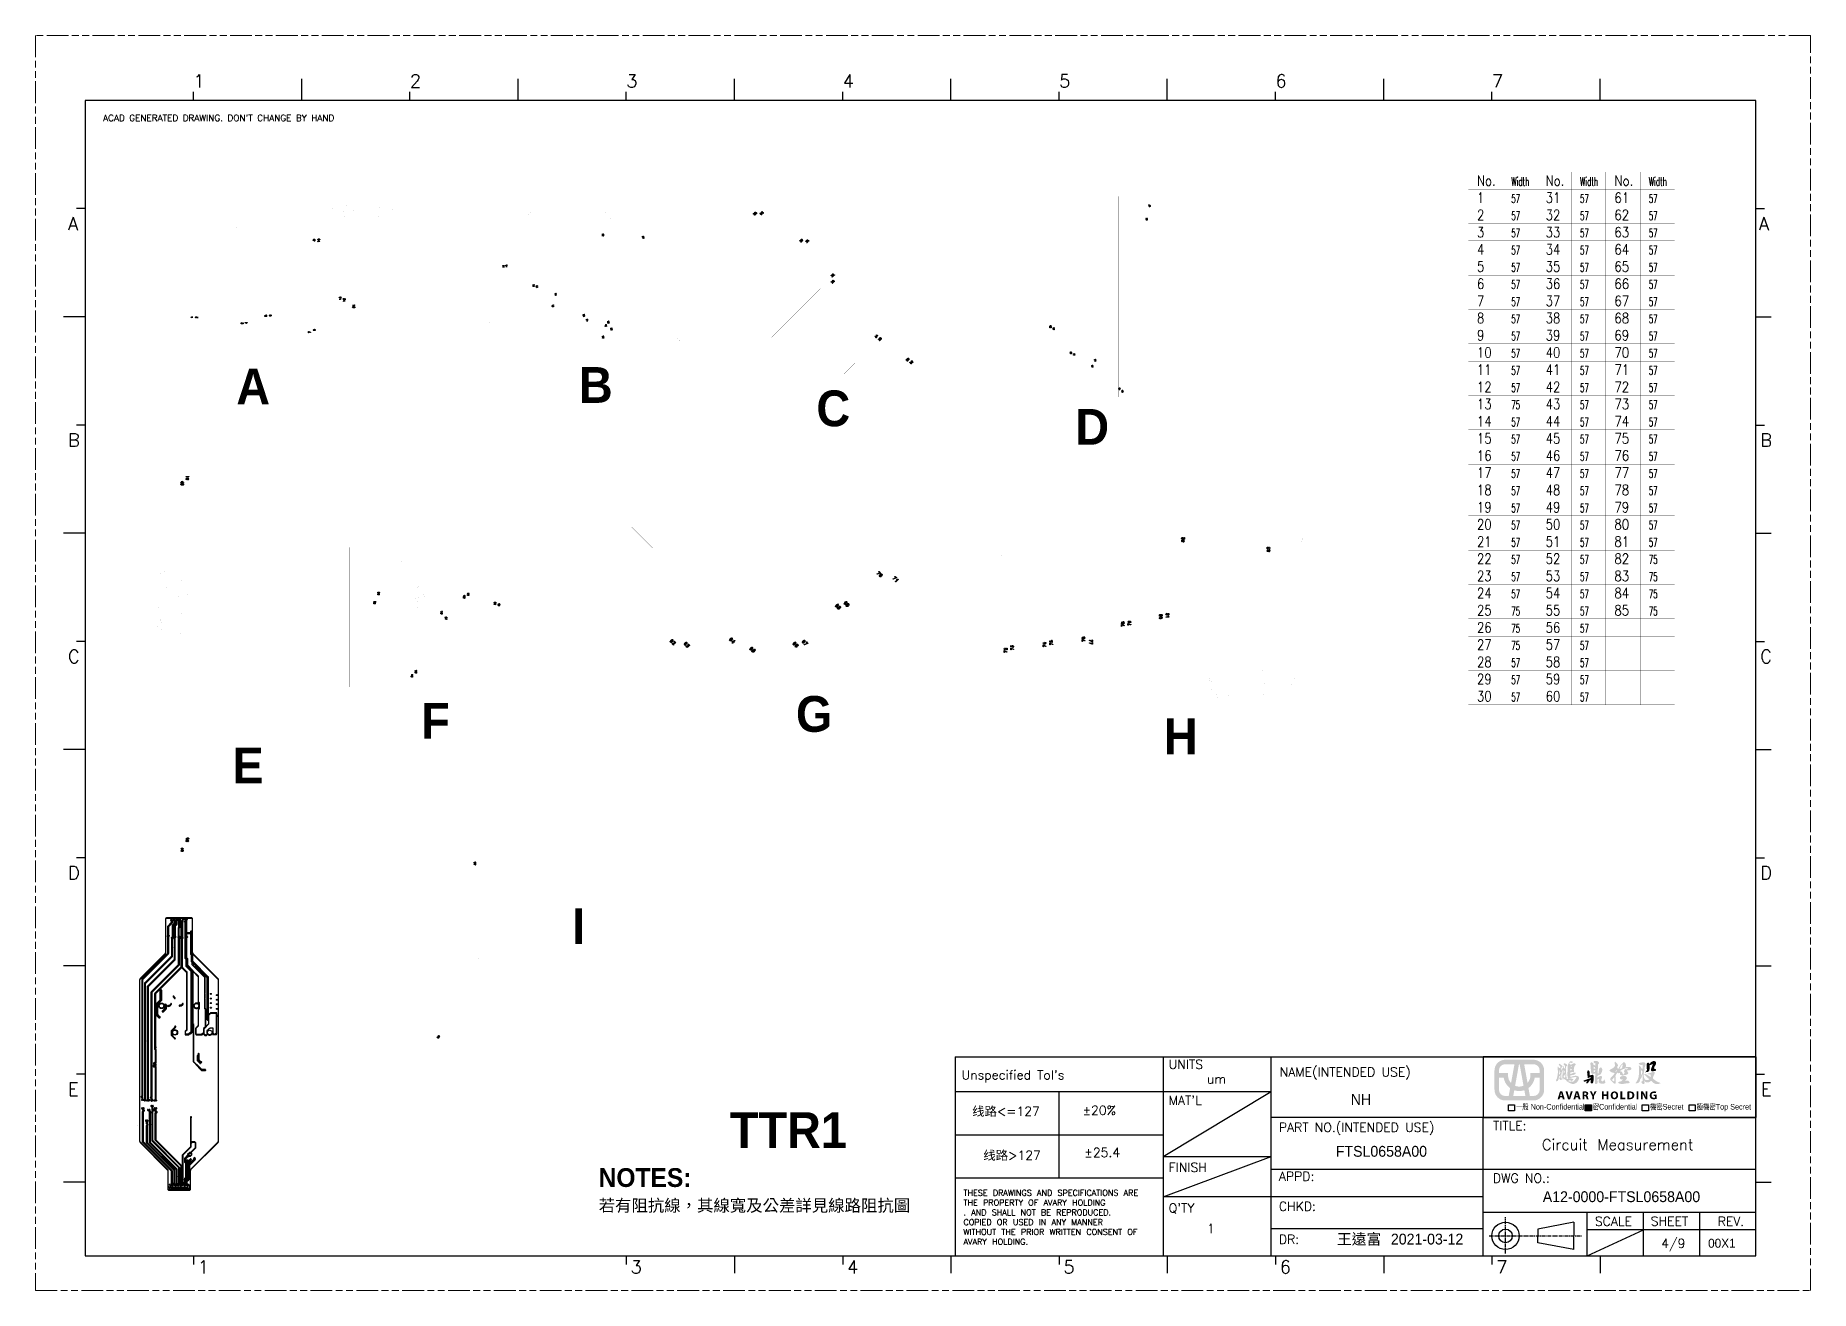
# Model space of a CAD drawing. Extents: x -945 to -170, y -475 to 73.
import ezdxf
from ezdxf.enums import TextEntityAlignment as Align

# ---------------------------------------------------------------- set-up
doc = ezdxf.new("R2010")
doc.units = 0
doc.linetypes.add('CENTER', pattern=[50.8, 31.75, -6.35, 6.35, -6.35])
doc.linetypes.add('PHANTOM', pattern=[29.5, 9.5, -1.5, 3, -1.5, 3, -1.5, 9.5])
doc.layers.get('0').update_dxf_attribs({"color": 9})
doc.layers.add('0PAPERF', color=2, linetype='PHANTOM', lineweight=0, plot=False)
for name, color, linetype in [('a_area', 3, 'Continuous'), ('b_area', 2, 'Continuous'), ('bak_bak_ttr1-bcq2932', 14, 'Continuous'), ('bak_outline', 7, 'Continuous'), ('biaozhu1', 4, 'Continuous'), ('biaozhu3', 6, 'Continuous'), ('c_area', 1, 'Continuous'), ('d_area', 1, 'Continuous'), ('e_area', 5, 'Continuous'), ('f_area', 4, 'Continuous'), ('g_area', 3, 'Continuous'), ('h_area', 2, 'Continuous'), ('i_area', 1, 'Continuous'), ('quyukuang', 5, 'Continuous')]:
    doc.layers.add(name, color=color, linetype=linetype)
doc.layers.add('DIM', color=3, linetype='Continuous', lineweight=5)
doc.layers.add('图层 1', color=7, linetype='Continuous', lineweight=0)
doc.styles.add('CHINESE', font='PMingLiU.ttf', dxfattribs={"width": 0.8})
doc.styles.add('SIMPLEX', font='simplex.shx')
doc.styles.get("Standard").update_dxf_attribs({"font": 'txt.shx'})

msp = doc.modelspace()

# ---------------------------------------------------------------- texts
at = {"style": 'SIMPLEX'}
for s, height, p in [('1', 5.66, (-875.59, 50.32)), ('2', 5.66, (-781.17, 50.32)), ('3', 5.66, (-686.76, 50.32)), ('4', 5.66, (-592.34, 50.32)), ('5', 5.66, (-497.92, 50.32)), ('6', 5.66, (-403.51, 50.32)), ('7', 5.66, (-309.09, 50.32)), ('A', 5.74, (-930.35, -11.99)), ('A', 5.74, (-192.61, -11.99)), ('B', 5.74, (-930.35, -106.41)), ('B', 5.74, (-192.07, -106.41)), ('C', 5.74, (-930.35, -200.83)), ('C', 5.74, (-192.07, -200.83)), ('D', 5.74, (-930.35, -295.24)), ('D', 5.74, (-192.07, -295.24)), ("Unspecified Tol's", 3.9655, (-540.47, -382.53)), ('UNITS', 3.965, (-450.12, -377.96)), ('E', 5.74, (-930.35, -389.66)), ('um', 3.965, (-433.4, -384.36)), ('E', 5.74, (-191.79, -389.66)), ("MAT'L", 3.965, (-450.12, -393.62)), ('PART NO.(INTENDED USE)', 3.9655, (-402.03, -405.44)), ('TITLE:', 3.965, (-308.64, -404.69)), ('FINISH', 3.965, (-450.12, -422.88)), ('APPD:', 3.965, (-402.03, -426.79)), ('DWG NO.:', 3.965, (-308.64, -427.58)), ("Q'TY", 3.965, (-450.12, -440.65)), ('CHKD:', 3.965, (-402.03, -439.87)), ('1', 3.97, (-433.4, -449.55)), ('SCALE ', 3.965, (-264.16, -446.44)), ('SHEET', 3.965, (-239.81, -446.38)), ('REV.', 3.965, (-210.58, -446.44)), ('DR:', 3.965, (-402.03, -454.26)), ('4/9', 3.965, (-235.24, -456.08)), ('1', 5.66, (-873.7, -467.16)), ('3', 5.66, (-684.87, -467.16)), ('4', 5.66, (-590.45, -467.16)), ('5', 5.66, (-496.03, -467.16)), ('6', 5.66, (-401.62, -467.16)), ('7', 5.66, (-307.2, -467.16))]:
    msp.add_text(s, height=height, dxfattribs=at).set_placement(p)
at = {"color": 3, "style": 'SIMPLEX'}
msp.add_text("ACAD GENERATED DRAWING. DON'T CHANGE BY HAND", height=2.8325, dxfattribs=at).set_placement((-915.02, 35.59))
at = {"lineweight": 0, "style": 'SIMPLEX'}
msp.add_text('NAME(INTENDED USE)', height=3.9688, dxfattribs=at).set_placement((-401.68, -381.24))
at = {"linetype": 'Continuous'}
msp.add_text('Circuit Measurement', height=4.7208, dxfattribs=at).set_placement((-254.25, -410.86), align=Align.MIDDLE)
at = {"attachment_point": 1, "style": 'SIMPLEX'}
for s, insert, char_height in [('{\\fSimSun|b0|i0|c134|p2;\\M+5CFDF\\M+5C2B7}<=127', (-535.86, -394.45), 3.9655), ('%%P20%', (-487.74, -394.02), 3.965), ('{\\fSimSun|b0|i0|c134|p2;\\M+5CFDF\\M+5C2B7}>127', (-531.01, -413.65), 3.9655)]:
    msp.add_mtext(s, dxfattribs=dict(at, insert=insert, char_height=char_height))
at = {"char_height": 2.4705, "width": 27.1004, "attachment_point": 1, "style": 'CHINESE'}
for s, insert in [('{\\fPMingLiU|b0|i0|c136|p18;\\C1;一般\\fArial|b0|i0|c0|p34; Non-Confidential}', (-298.62, -393.22)), ('{\\fPMingLiU|b0|i0|c136|p18;\\C1;密\\fArial|b0|i0|c0|p34;Confidential}', (-265.12, -393.22)), ('{\\fPMingLiU|b0|i0|c136|p18;\\C1;機密\\fArial|b0|i0|c0|p34;Secret}', (-240.16, -393.22)), ('{\\fPMingLiU|b0|i0|c136|p18;\\C1;極機密\\fArial|b0|i0|c0|p34;Top Secret }', (-219.76, -393.22))]:
    msp.add_mtext(s, dxfattribs=dict(at, insert=insert))
at = {"color": 3, "lineweight": 0, "insert": (-539.65, -430.75), "char_height": 2.55813, "width": 83.7355, "attachment_point": 1}
msp.add_mtext('THESE DRAWINGS AND SPECIFICATIONS ARE THE PROPERTY OF AVARY HOLDING\\P. AND SHALL NOT BE REPRODUCED. COPIED OR USED IN ANY MANNER WITHOUT THE PRIOR WRITTEN CONSENT OF AVARY HOLDING.', dxfattribs=at)
at = {"linetype": 'Continuous', "width": 56.926, "attachment_point": 1}
for s, insert, char_height in [('{\\f@PMingLiU|b0|i0|c136|p0;A12-0000-\\fPMingLiU|b0|i0|c136|p0;FTSL0658A00}', (-286.91, -431.34), 4.7208), ('{\\fPMingLiU|b0|i0|c136|p18;王遠富} {\\fPMingLiU|b0|i0|c136|p18;2021-03-12}', (-376.7, -449.84), 4.7208), ('{\\fPMingLiU|b0|i0|c136|p0;00X1}', (-214.78, -452.04), 3.934)]:
    msp.add_mtext(s, dxfattribs=dict(at, insert=insert, char_height=char_height))
at = {"layer": 'biaozhu3'}
for s, height, width, p in [('No.', 4.5, 0.833333, (-315.65, 7.42)), ('Width', 3.75, 0.6, (-300.65, 7.42)), ('No.', 4.5, 0.833333, (-285.65, 7.42)), ('Width', 3.75, 0.6, (-270.65, 7.42)), ('No.', 4.5, 0.833333, (-255.65, 7.42)), ('Width', 3.75, 0.6, (-240.65, 7.42)), ('1', 4.5, 0.833333, (-315.65, -0.08)), ('57', 3.75, 0.6, (-300.65, -0.08)), ('31', 4.5, 0.833333, (-285.65, -0.08)), ('57', 3.75, 0.6, (-270.65, -0.08)), ('61', 4.5, 0.833333, (-255.65, -0.08)), ('57', 3.75, 0.6, (-240.65, -0.08)), ('2', 4.5, 0.833333, (-315.65, -7.58)), ('57', 3.75, 0.6, (-300.65, -7.58)), ('32', 4.5, 0.833333, (-285.65, -7.58)), ('57', 3.75, 0.6, (-270.65, -7.58)), ('62', 4.5, 0.833333, (-255.65, -7.58)), ('57', 3.75, 0.6, (-240.65, -7.58)), ('3', 4.5, 0.833333, (-315.65, -15.08)), ('57', 3.75, 0.6, (-300.65, -15.08)), ('33', 4.5, 0.833333, (-285.65, -15.08)), ('57', 3.75, 0.6, (-270.65, -15.08)), ('63', 4.5, 0.833333, (-255.65, -15.08)), ('57', 3.75, 0.6, (-240.65, -15.08)), ('4', 4.5, 0.833333, (-315.65, -22.58)), ('57', 3.75, 0.6, (-300.65, -22.58)), ('34', 4.5, 0.833333, (-285.65, -22.58)), ('57', 3.75, 0.6, (-270.65, -22.58)), ('64', 4.5, 0.833333, (-255.65, -22.58)), ('57', 3.75, 0.6, (-240.65, -22.58)), ('5', 4.5, 0.833333, (-315.65, -30.08)), ('57', 3.75, 0.6, (-300.65, -30.08)), ('35', 4.5, 0.833333, (-285.65, -30.08)), ('57', 3.75, 0.6, (-270.65, -30.08)), ('65', 4.5, 0.833333, (-255.65, -30.08)), ('57', 3.75, 0.6, (-240.65, -30.08)), ('6', 4.5, 0.833333, (-315.65, -37.58)), ('57', 3.75, 0.6, (-300.65, -37.58)), ('36', 4.5, 0.833333, (-285.65, -37.58)), ('57', 3.75, 0.6, (-270.65, -37.58)), ('66', 4.5, 0.833333, (-255.65, -37.58)), ('57', 3.75, 0.6, (-240.65, -37.58)), ('7', 4.5, 0.833333, (-315.65, -45.08)), ('57', 3.75, 0.6, (-300.65, -45.08)), ('37', 4.5, 0.833333, (-285.65, -45.08)), ('57', 3.75, 0.6, (-270.65, -45.08)), ('67', 4.5, 0.833333, (-255.65, -45.08)), ('57', 3.75, 0.6, (-240.65, -45.08)), ('8', 4.5, 0.833333, (-315.65, -52.58)), ('57', 3.75, 0.6, (-300.65, -52.58)), ('38', 4.5, 0.833333, (-285.65, -52.58)), ('57', 3.75, 0.6, (-270.65, -52.58)), ('68', 4.5, 0.833333, (-255.65, -52.58)), ('57', 3.75, 0.6, (-240.65, -52.58)), ('9', 4.5, 0.833333, (-315.65, -60.08)), ('57', 3.75, 0.6, (-300.65, -60.08)), ('39', 4.5, 0.833333, (-285.65, -60.08)), ('57', 3.75, 0.6, (-270.65, -60.08)), ('69', 4.5, 0.833333, (-255.65, -60.08)), ('57', 3.75, 0.6, (-240.65, -60.08)), ('10', 4.5, 0.833333, (-315.65, -67.58)), ('57', 3.75, 0.6, (-300.65, -67.58)), ('40', 4.5, 0.833333, (-285.65, -67.58)), ('57', 3.75, 0.6, (-270.65, -67.58)), ('70', 4.5, 0.833333, (-255.65, -67.58)), ('57', 3.75, 0.6, (-240.65, -67.58)), ('11', 4.5, 0.833333, (-315.65, -75.08)), ('57', 3.75, 0.6, (-300.65, -75.08)), ('41', 4.5, 0.833333, (-285.65, -75.08)), ('57', 3.75, 0.6, (-270.65, -75.08)), ('71', 4.5, 0.833333, (-255.65, -75.08)), ('57', 3.75, 0.6, (-240.65, -75.08)), ('12', 4.5, 0.833333, (-315.65, -82.58)), ('57', 3.75, 0.6, (-300.65, -82.58)), ('42', 4.5, 0.833333, (-285.65, -82.58)), ('57', 3.75, 0.6, (-270.65, -82.58)), ('72', 4.5, 0.833333, (-255.65, -82.58)), ('57', 3.75, 0.6, (-240.65, -82.58)), ('13', 4.5, 0.833333, (-315.65, -90.08)), ('75', 3.75, 0.6, (-300.65, -90.08)), ('43', 4.5, 0.833333, (-285.65, -90.08)), ('57', 3.75, 0.6, (-270.65, -90.08)), ('73', 4.5, 0.833333, (-255.65, -90.08)), ('57', 3.75, 0.6, (-240.65, -90.08)), ('14', 4.5, 0.833333, (-315.65, -97.58)), ('15', 4.5, 0.833333, (-315.65, -105.08)), ('57', 3.75, 0.6, (-300.65, -97.58)), ('44', 4.5, 0.833333, (-285.65, -97.58)), ('45', 4.5, 0.833333, (-285.65, -105.08)), ('57', 3.75, 0.6, (-270.65, -97.58)), ('74', 4.5, 0.833333, (-255.65, -97.58)), ('75', 4.5, 0.833333, (-255.65, -105.08)), ('57', 3.75, 0.6, (-240.65, -97.58)), ('16', 4.5, 0.833333, (-315.65, -112.58)), ('57', 3.75, 0.6, (-300.65, -105.08)), ('46', 4.5, 0.833333, (-285.65, -112.58)), ('57', 3.75, 0.6, (-270.65, -105.08)), ('76', 4.5, 0.833333, (-255.65, -112.58)), ('57', 3.75, 0.6, (-240.65, -105.08)), ('17', 4.5, 0.833333, (-315.65, -120.08)), ('57', 3.75, 0.6, (-300.65, -112.58)), ('47', 4.5, 0.833333, (-285.65, -120.08)), ('57', 3.75, 0.6, (-270.65, -112.58)), ('77', 4.5, 0.833333, (-255.65, -120.08)), ('57', 3.75, 0.6, (-240.65, -112.58)), ('18', 4.5, 0.833333, (-315.65, -127.58)), ('57', 3.75, 0.6, (-300.65, -120.08)), ('57', 3.75, 0.6, (-300.65, -127.58)), ('48', 4.5, 0.833333, (-285.65, -127.58)), ('57', 3.75, 0.6, (-270.65, -120.08)), ('57', 3.75, 0.6, (-270.65, -127.58)), ('78', 4.5, 0.833333, (-255.65, -127.58)), ('57', 3.75, 0.6, (-240.65, -120.08)), ('57', 3.75, 0.6, (-240.65, -127.58)), ('19', 4.5, 0.833333, (-315.65, -135.08)), ('57', 3.75, 0.6, (-300.65, -135.08)), ('49', 4.5, 0.833333, (-285.65, -135.08)), ('57', 3.75, 0.6, (-270.65, -135.08)), ('79', 4.5, 0.833333, (-255.65, -135.08)), ('57', 3.75, 0.6, (-240.65, -135.08)), ('20', 4.5, 0.833333, (-315.65, -142.58)), ('57', 3.75, 0.6, (-300.65, -142.58)), ('50', 4.5, 0.833333, (-285.65, -142.58)), ('57', 3.75, 0.6, (-270.65, -142.58)), ('80', 4.5, 0.833333, (-255.65, -142.58)), ('57', 3.75, 0.6, (-240.65, -142.58)), ('21', 4.5, 0.833333, (-315.65, -150.08)), ('57', 3.75, 0.6, (-300.65, -150.08)), ('51', 4.5, 0.833333, (-285.65, -150.08)), ('57', 3.75, 0.6, (-270.65, -150.08)), ('81', 4.5, 0.833333, (-255.65, -150.08)), ('57', 3.75, 0.6, (-240.65, -150.08)), ('22', 4.5, 0.833333, (-315.65, -157.58)), ('57', 3.75, 0.6, (-300.65, -157.58)), ('52', 4.5, 0.833333, (-285.65, -157.58)), ('57', 3.75, 0.6, (-270.65, -157.58)), ('82', 4.5, 0.833333, (-255.65, -157.58)), ('75', 3.75, 0.6, (-240.65, -157.58)), ('23', 4.5, 0.833333, (-315.65, -165.08)), ('57', 3.75, 0.6, (-300.65, -165.08)), ('53', 4.5, 0.833333, (-285.65, -165.08)), ('57', 3.75, 0.6, (-270.65, -165.08)), ('83', 4.5, 0.833333, (-255.65, -165.08)), ('75', 3.75, 0.6, (-240.65, -165.08)), ('24', 4.5, 0.833333, (-315.65, -172.58)), ('57', 3.75, 0.6, (-300.65, -172.58)), ('54', 4.5, 0.833333, (-285.65, -172.58)), ('57', 3.75, 0.6, (-270.65, -172.58)), ('84', 4.5, 0.833333, (-255.65, -172.58)), ('75', 3.75, 0.6, (-240.65, -172.58)), ('25', 4.5, 0.833333, (-315.65, -180.08)), ('75', 3.75, 0.6, (-300.65, -180.08)), ('55', 4.5, 0.833333, (-285.65, -180.08)), ('57', 3.75, 0.6, (-270.65, -180.08)), ('85', 4.5, 0.833333, (-255.65, -180.08)), ('75', 3.75, 0.6, (-240.65, -180.08)), ('26', 4.5, 0.833333, (-315.65, -187.58)), ('75', 3.75, 0.6, (-300.65, -187.58)), ('56', 4.5, 0.833333, (-285.65, -187.58)), ('57', 3.75, 0.6, (-270.65, -187.58)), ('27', 4.5, 0.833333, (-315.65, -195.08)), ('75', 3.75, 0.6, (-300.65, -195.08)), ('57', 4.5, 0.833333, (-285.65, -195.08)), ('57', 3.75, 0.6, (-270.65, -195.08)), ('28', 4.5, 0.833333, (-315.65, -202.58)), ('57', 3.75, 0.6, (-300.65, -202.58)), ('58', 4.5, 0.833333, (-285.65, -202.58)), ('57', 3.75, 0.6, (-270.65, -202.58)), ('29', 4.5, 0.833333, (-315.65, -210.08)), ('57', 3.75, 0.6, (-300.65, -210.08)), ('59', 4.5, 0.833333, (-285.65, -210.08)), ('57', 3.75, 0.6, (-270.65, -210.08)), ('30', 4.5, 0.833333, (-315.65, -217.58)), ('57', 3.75, 0.6, (-300.65, -217.58)), ('60', 4.5, 0.833333, (-285.65, -217.58)), ('57', 3.75, 0.6, (-270.65, -217.58))]:
    msp.add_text(s, height=height, dxfattribs=dict(at, width=width)).set_placement(p)
at = {"layer": 'DIM', "linetype": 'Continuous', "attachment_point": 1}
for s, insert, char_height, width in [('{\\fPMingLiU|b1|i0|c136|p18;\\C1;A}', (-856.92, -72.37), 15.6147, 55.4604), ('{\\fPMingLiU|b1|i0|c136|p18;\\C1;B}', (-707.43, -71.7), 15.6147, 55.4604), ('{\\fPMingLiU|b1|i0|c136|p18;\\C1;C}', (-603.82, -81.9), 15.6147, 55.4604), ('{\\fPMingLiU|b1|i0|c136|p18;\\C1;D}', (-490.86, -89.96), 15.6147, 55.4604), ('{\\fPMingLiU|b1|i0|c136|p18;\\C1;G}', (-612.73, -215.24), 15.6147, 55.4604), ('{\\fPMingLiU|b1|i0|c136|p18;\\C1;F}', (-776.23, -218.21), 15.6147, 55.4604), ('{\\fPMingLiU|b1|i0|c136|p18;\\C1;H}', (-452.21, -225.01), 15.6147, 55.4604), ('{\\fPMingLiU|b1|i0|c136|p18;\\C1;E}', (-858.61, -237.75), 15.6147, 55.4604), ('{\\fPMingLiU|b1|i0|c136|p18;\\C1;I}', (-710.36, -307.82), 15.6147, 55.4604), ('{\\fPMingLiU|b1|i0|c136|p18;\\C1;TTR1}', (-641.57, -396.83), 15.6147, 55.4604), ('{\\fPMingLiU|b1|i0|c136|p18;\\H1.56250x;\\C1;NOTES:}\\P{\\fPMingLiU|b0|i0|c136|p18;若有阻抗線，其線寬及公差詳見線}{\\fPMingLiU|b0|i0|c136|p18;路阻抗圖}', (-698.83, -421.25), 5.2453, 134.7688)]:
    msp.add_mtext(s, dxfattribs=dict(at, insert=insert, char_height=char_height, width=width))

# ---------------------------------------------------------------- blocks, each defined once
blk = doc.blocks.new('6')
at = {"layer": '图层 1', "true_color": 0xf50613}
h = blk.add_hatch(color=1, dxfattribs=at)
h.dxf.hatch_style = 2
edge = h.paths.add_edge_path()
edge.add_spline(control_points=[(-0.84, 7.1), (-0.84, 7.1), (0.89, -2.45), (0.89, -2.45), (0.31, -2.7), (-0.33, -2.83), (-1.01, -2.83), (-1.66, -2.83), (-2.28, -2.71), (-2.84, -2.48), (-2.84, -2.48), (-1.11, 7.1), (-1.11, 7.1), (-1.11, 7.1), (-0.84, 7.1), (-0.84, 7.1)], knot_values=[0, 0, 0, 0, 1, 1, 1, 2, 2, 2, 3, 3, 3, 4, 4, 4, 5, 5, 5, 5], degree=3, periodic=1)
edge = h.paths.add_edge_path()
edge.add_spline(control_points=[(5.31, 9.08), (5.31, 9.08), (-7.25, 9.08), (-7.25, 9.08), (-9.86, 9.08), (-11.98, 6.96), (-11.98, 4.35), (-11.98, 4.35), (-11.98, -4.27), (-11.98, -4.27), (-11.98, -6.88), (-9.86, -9), (-7.25, -9), (-7.25, -9), (5.31, -9), (5.31, -9), (7.91, -9), (10.04, -6.88), (10.04, -4.27), (10.04, -4.27), (10.04, 4.35), (10.04, 4.35), (10.04, 6.96), (7.91, 9.08), (5.31, 9.08)], knot_values=[0, 0, 0, 0, 0.352778, 0.352778, 0.352778, 0.705556, 0.705556, 0.705556, 1.058334, 1.058334, 1.058334, 1.411112, 1.411112, 1.411112, 1.76389, 1.76389, 1.76389, 2.116668, 2.116668, 2.116668, 2.469446, 2.469446, 2.469446, 2.822224, 2.822224, 2.822224, 2.822224], degree=3, periodic=0)
edge.add_line((5.31, 9.08), (5.31, 9.08))
edge = h.paths.add_edge_path()
edge.add_spline(control_points=[(8.06, 4.35), (8.06, 4.35), (8.06, 3.12), (8.06, 3.12), (8.06, 3.12), (3.96, 3.12), (3.96, 3.12), (3.96, 3.12), (3.96, 2.13), (3.96, 2.13), (3.96, 0.86), (3.47, -0.31), (2.68, -1.19), (2.68, -1.19), (1.17, 7.1), (1.17, 7.1), (1.17, 7.1), (5.31, 7.1), (5.31, 7.1), (6.82, 7.1), (8.06, 5.87), (8.06, 4.35)], knot_values=[0, 0, 0, 0, 0.352778, 0.352778, 0.352778, 0.705556, 0.705556, 0.705556, 1.058334, 1.058334, 1.058334, 1.411112, 1.411112, 1.411112, 1.76389, 1.76389, 1.76389, 2.116668, 2.116668, 2.116668, 2.469446, 2.469446, 2.469446, 2.469446], degree=3, periodic=0)
edge.add_line((8.06, 4.35), (8.06, 4.35))
edge = h.paths.add_edge_path()
edge.add_spline(control_points=[(-1.01, -4.81), (-0.22, -4.81), (0.54, -4.67), (1.25, -4.43), (1.25, -4.43), (1.72, -7.02), (1.72, -7.02), (1.72, -7.02), (-3.67, -7.02), (-3.67, -7.02), (-3.67, -7.02), (-3.2, -4.45), (-3.2, -4.45), (-2.51, -4.68), (-1.78, -4.81), (-1.01, -4.81)], knot_values=[0, 0, 0, 0, 0.352778, 0.352778, 0.352778, 0.705556, 0.705556, 0.705556, 1.058334, 1.058334, 1.058334, 1.411112, 1.411112, 1.411112, 1.76389, 1.76389, 1.76389, 1.76389], degree=3, periodic=0)
edge.add_line((-1.01, -4.81), (-1.01, -4.81))
edge = h.paths.add_edge_path()
edge.add_spline(control_points=[(-7.25, 7.1), (-7.25, 7.1), (-3.12, 7.1), (-3.12, 7.1), (-3.12, 7.1), (-4.63, -1.25), (-4.63, -1.25), (-5.46, -0.37), (-5.98, 0.82), (-5.98, 2.13), (-5.98, 2.13), (-5.98, 3.12), (-5.98, 3.12), (-5.98, 3.12), (-10, 3.12), (-10, 3.12), (-10, 3.12), (-10, 4.35), (-10, 4.35), (-10, 5.87), (-8.77, 7.1), (-7.25, 7.1)], knot_values=[0, 0, 0, 0, 0.352778, 0.352778, 0.352778, 0.705556, 0.705556, 0.705556, 1.058334, 1.058334, 1.058334, 1.411112, 1.411112, 1.411112, 1.76389, 1.76389, 1.76389, 2.116668, 2.116668, 2.116668, 2.469446, 2.469446, 2.469446, 2.469446], degree=3, periodic=0)
edge.add_line((-7.25, 7.1), (-7.25, 7.1))
edge = h.paths.add_edge_path()
edge.add_spline(control_points=[(-10, -4.27), (-10, -4.27), (-10, 1.14), (-10, 1.14), (-10, 1.14), (-7.89, 1.14), (-7.89, 1.14), (-7.61, -0.77), (-6.55, -2.44), (-5.04, -3.52), (-5.04, -3.52), (-5.68, -7.02), (-5.68, -7.02), (-5.68, -7.02), (-7.25, -7.02), (-7.25, -7.02), (-8.77, -7.02), (-10, -5.79), (-10, -4.27)], knot_values=[0, 0, 0, 0, 0.352778, 0.352778, 0.352778, 0.705556, 0.705556, 0.705556, 1.058334, 1.058334, 1.058334, 1.411112, 1.411112, 1.411112, 1.76389, 1.76389, 1.76389, 2.116668, 2.116668, 2.116668, 2.116668], degree=3, periodic=0)
edge.add_line((-10, -4.27), (-10, -4.27))
edge = h.paths.add_edge_path()
edge.add_spline(control_points=[(5.31, -7.02), (5.31, -7.02), (3.73, -7.02), (3.73, -7.02), (3.73, -7.02), (3.09, -3.47), (3.09, -3.47), (4.56, -2.39), (5.6, -0.75), (5.87, 1.14), (5.87, 1.14), (8.06, 1.14), (8.06, 1.14), (8.06, 1.14), (8.06, -4.27), (8.06, -4.27), (8.06, -5.79), (6.82, -7.02), (5.31, -7.02)], knot_values=[0, 0, 0, 0, 0.352778, 0.352778, 0.352778, 0.705556, 0.705556, 0.705556, 1.058334, 1.058334, 1.058334, 1.411112, 1.411112, 1.411112, 1.76389, 1.76389, 1.76389, 2.116668, 2.116668, 2.116668, 2.116668], degree=3, periodic=0)
edge.add_line((5.31, -7.02), (5.31, -7.02))
at = {"layer": '图层 1', "true_color": 0x000099}
h = blk.add_hatch(color=174, dxfattribs=at)
h.dxf.hatch_style = 2
edge = h.paths.add_edge_path()
edge.add_spline(control_points=[(21.7, 4.45), (21.7, 4.45), (21.7, 4.7), (21.7, 4.7), (21.7, 4.7), (21.7, 4.95), (21.7, 4.95), (21.7, 4.95), (21.7, 5.15), (21.7, 5.15), (21.73, 5.12), (21.77, 5.09), (21.81, 5.06), (21.86, 5.03), (21.91, 5.01), (21.97, 5.01), (22.03, 4.98), (22.09, 4.97), (22.13, 4.97), (22.13, 4.97), (22.24, 4.97), (22.24, 4.97), (22.24, 4.97), (22.24, 4.88), (22.24, 4.88), (22.24, 4.88), (22.24, 4.74), (22.24, 4.74), (22.24, 4.74), (22.24, 4.61), (22.24, 4.61), (22.24, 4.61), (22.24, 4.52), (22.24, 4.52), (22.24, 4.52), (22.2, 4.52), (22.2, 4.52), (22.14, 4.49), (22.08, 4.44), (22.02, 4.38), (21.93, 4.35), (21.82, 4.31), (21.7, 4.25), (21.7, 4.25), (21.7, 4.45), (21.7, 4.45)], knot_values=[0, 0, 0, 0, 1, 1, 1, 2, 2, 2, 3, 3, 3, 4, 4, 4, 5, 5, 5, 6, 6, 6, 7, 7, 7, 8, 8, 8, 9, 9, 9, 10, 10, 10, 11, 11, 11, 12, 12, 12, 13, 13, 13, 14, 14, 14, 15, 15, 15, 15], degree=3, periodic=1)
edge = h.paths.add_edge_path()
edge.add_spline(control_points=[(16.6, 4.04), (16.6, 4.21), (16.61, 4.34), (16.64, 4.43), (16.67, 4.46), (16.72, 4.44), (16.78, 4.38), (16.81, 4.35), (16.84, 4.28), (16.87, 4.16), (16.87, 4.16), (16.87, 3.88), (16.87, 3.88), (16.84, 3.82), (16.82, 3.78), (16.82, 3.75), (16.82, 3.63), (16.81, 3.52), (16.8, 3.43), (16.78, 3.34), (16.81, 3.32), (16.87, 3.36), (16.93, 3.41), (16.99, 3.46), (17.05, 3.52), (17.11, 3.58), (17.17, 3.63), (17.23, 3.66), (17.23, 3.66), (17.23, 3.59), (17.23, 3.59), (17.23, 3.59), (17.23, 3.5), (17.23, 3.5), (17.23, 3.5), (17.23, 3.39), (17.23, 3.39), (17.23, 3.39), (17.23, 3.3), (17.23, 3.3), (17.17, 3.27), (17.12, 3.22), (17.09, 3.16), (17.06, 3.07), (17.03, 2.97), (16.98, 2.85), (16.93, 2.72), (16.88, 2.63), (16.82, 2.57), (16.79, 2.48), (16.76, 2.42), (16.73, 2.39), (16.7, 2.48), (16.67, 2.61), (16.64, 2.78), (16.61, 2.94), (16.6, 3.15), (16.6, 3.41), (16.6, 3.41), (16.6, 4.04), (16.6, 4.04)], knot_values=[0, 0, 0, 0, 1, 1, 1, 2, 2, 2, 3, 3, 3, 4, 4, 4, 5, 5, 5, 6, 6, 6, 7, 7, 7, 8, 8, 8, 9, 9, 9, 10, 10, 10, 11, 11, 11, 12, 12, 12, 13, 13, 13, 14, 14, 14, 15, 15, 15, 16, 16, 16, 17, 17, 17, 18, 18, 18, 19, 19, 19, 20, 20, 20, 20], degree=3, periodic=1)
edge = h.paths.add_edge_path()
edge.add_spline(control_points=[(18.72, 4.06), (18.72, 4.34), (18.74, 4.49), (18.79, 4.52), (18.83, 4.55), (18.88, 4.49), (18.95, 4.34), (18.91, 4.19), (18.88, 4.04), (18.85, 3.91), (18.82, 3.77), (18.84, 3.7), (18.9, 3.7), (18.93, 3.73), (18.99, 3.79), (19.08, 3.88), (19.17, 3.97), (19.25, 4.05), (19.31, 4.11), (19.31, 4.11), (19.31, 4.06), (19.31, 4.06), (19.31, 4.06), (19.35, 4.02), (19.35, 4.02), (19.35, 4.02), (19.35, 3.97), (19.35, 3.97), (19.35, 3.97), (19.4, 3.93), (19.4, 3.93), (19.37, 3.9), (19.33, 3.84), (19.28, 3.75), (19.24, 3.66), (19.17, 3.55), (19.08, 3.43), (18.99, 3.31), (18.92, 3.22), (18.88, 3.16), (18.83, 3.1), (18.78, 3.07), (18.72, 3.07), (18.72, 3.07), (18.72, 4.06), (18.72, 4.06)], knot_values=[0, 0, 0, 0, 1, 1, 1, 2, 2, 2, 3, 3, 3, 4, 4, 4, 5, 5, 5, 6, 6, 6, 7, 7, 7, 8, 8, 8, 9, 9, 9, 10, 10, 10, 11, 11, 11, 12, 12, 12, 13, 13, 13, 14, 14, 14, 15, 15, 15, 15], degree=3, periodic=1)
edge = h.paths.add_edge_path()
edge.add_spline(control_points=[(25.27, 1.54), (25.12, 1.71), (24.91, 1.84), (24.64, 1.9), (24.34, 1.96), (24.07, 1.97), (23.83, 1.94), (23.58, 1.91), (23.37, 1.88), (23.19, 1.85), (22.76, 1.72), (22.15, 1.58), (22.15, 1.58), (22.12, 1.58), (22.09, 1.57), (22.04, 1.56), (22, 1.54), (21.94, 1.53), (21.88, 1.51), (21.82, 1.5), (21.77, 1.48), (21.72, 1.47), (21.68, 1.45), (21.64, 1.43), (21.61, 1.4), (21.61, 1.4), (21.61, 1.56), (21.61, 1.56), (21.61, 1.56), (21.61, 1.76), (21.61, 1.76), (21.64, 1.82), (21.66, 1.88), (21.68, 1.94), (21.69, 2), (21.7, 2.06), (21.7, 2.12), (21.7, 2.12), (21.79, 2.12), (21.79, 2.12), (21.82, 2.12), (21.87, 2.13), (21.93, 2.14), (21.99, 2.16), (22.04, 2.17), (22.09, 2.17), (22.11, 2.17), (22.12, 2.17), (22.14, 2.18), (22.14, 2.18), (22.15, 2.21), (22.15, 2.21), (22.15, 2.21), (22.53, 2.26), (22.68, 2.29), (22.84, 2.32), (23.19, 2.39), (23.19, 2.39), (23.37, 2.45), (23.56, 2.54), (23.76, 2.66), (23.95, 2.79), (24.07, 2.92), (24.1, 3.07), (24.16, 3.19), (24.08, 3.28), (23.87, 3.34), (23.71, 3.36), (23.53, 3.37), (23.35, 3.38), (23.14, 3.36), (22.94, 3.21), (22.75, 3.14), (22.55, 3.06), (22.15, 2.89), (22.15, 2.89), (22.09, 2.89), (22.03, 2.88), (21.97, 2.85), (21.91, 2.81), (21.86, 2.79), (21.81, 2.75), (21.77, 2.72), (21.73, 2.71), (21.7, 2.71), (21.7, 2.71), (21.7, 2.87), (21.7, 2.87), (21.7, 2.87), (21.7, 3.09), (21.7, 3.09), (21.7, 3.09), (21.7, 3.34), (21.7, 3.34), (21.7, 3.34), (21.7, 3.48), (21.7, 3.48), (21.7, 3.48), (22.36, 3.6), (22.6, 3.61), (22.84, 3.62), (22.93, 3.53), (23.04, 3.53), (23.15, 3.53), (23.26, 3.61), (23.26, 3.61), (23.28, 3.73), (23.3, 3.88), (23.33, 4.04), (23.36, 4.21), (23.36, 4.34), (23.33, 4.43), (23.3, 4.49), (23.25, 4.52), (23.19, 4.52), (23.19, 4.64), (23.21, 4.8), (23.24, 5.01), (23.24, 5.22), (23.28, 5.47), (23.37, 5.76), (23.46, 6.05), (23.57, 6.27), (23.69, 6.44), (23.81, 6.6), (23.92, 6.7), (24.01, 6.73), (24.07, 6.76), (24.1, 6.84), (24.1, 6.96), (24.07, 7.08), (23.96, 7.21), (23.78, 7.36), (23.6, 7.51), (23.42, 7.57), (23.24, 7.54), (23.06, 7.51), (22.92, 7.44), (22.83, 7.32), (22.8, 7.29), (22.76, 7.26), (22.7, 7.23), (22.61, 7.2), (22.5, 7.14), (22.38, 7.05), (22.23, 6.99), (22.12, 6.94), (22.06, 6.89), (22, 6.84), (21.97, 6.81), (21.97, 6.78), (21.97, 6.81), (21.93, 6.84), (21.84, 6.89), (21.75, 6.94), (21.63, 7.02), (21.48, 7.14), (21.32, 7.26), (21.25, 7.37), (21.25, 7.48), (21.25, 7.58), (21.3, 7.66), (21.39, 7.73), (21.45, 7.75), (21.52, 7.77), (21.61, 7.77), (21.67, 7.77), (21.77, 7.75), (21.91, 7.73), (22.04, 7.69), (22.16, 7.68), (22.27, 7.68), (22.37, 7.68), (22.47, 7.69), (22.56, 7.73), (22.65, 7.82), (22.7, 7.92), (22.7, 8.04), (22.7, 8.16), (22.59, 8.27), (22.38, 8.36), (22.2, 8.42), (22.02, 8.43), (21.84, 8.4), (21.66, 8.37), (21.54, 8.31), (21.48, 8.22), (21.3, 8.04), (21.12, 7.83), (20.96, 7.59), (20.79, 7.35), (20.67, 7.07), (20.59, 6.75), (20.52, 6.44), (20.48, 6.13), (20.48, 5.83), (20.48, 5.83), (20.48, 4.97), (20.48, 4.97), (20.48, 4.88), (20.47, 4.65), (20.44, 4.29), (20.41, 3.93), (20.39, 3.43), (20.39, 2.8), (20.36, 2.2), (20.39, 1.73), (20.48, 1.4), (20.54, 1.08), (20.63, 0.88), (20.74, 0.82), (20.81, 0.78), (20.86, 0.76), (20.86, 0.76), (20.62, 0.74), (20.13, 0.41), (20.13, 0.41), (20.13, 0.41), (20.08, 0.57), (20.08, 0.63), (20.04, 0.78), (20, 1.11), (19.94, 1.6), (19.88, 2.1), (19.82, 2.75), (19.76, 3.57), (19.7, 4.38), (19.68, 5), (19.71, 5.42), (19.74, 5.84), (19.8, 6.1), (19.89, 6.19), (20.13, 6.28), (20.26, 6.44), (20.26, 6.66), (20.26, 6.89), (20.08, 7.08), (19.74, 7.25), (19.39, 7.42), (19.12, 7.47), (18.92, 7.41), (18.73, 7.35), (18.64, 7.23), (18.67, 7.05), (18.7, 7.02), (18.73, 6.97), (18.74, 6.91), (18.76, 6.85), (18.81, 6.79), (18.9, 6.73), (18.96, 6.64), (19.02, 6.58), (19.08, 6.55), (19.17, 6.49), (19.25, 6.44), (19.31, 6.42), (19.31, 6.35), (19.31, 6.27), (19.33, 6.17), (19.34, 6.06), (19.35, 5.93), (19.35, 5.78), (19.35, 5.63), (19.36, 5.5), (19.37, 5.4), (19.39, 5.29), (19.4, 5.21), (19.4, 5.15), (19.31, 5.18), (19.22, 5.21), (19.13, 5.24), (19.13, 5.24), (18.85, 5.24), (18.85, 5.24), (18.82, 5.3), (18.8, 5.37), (18.79, 5.44), (18.77, 5.52), (18.76, 5.62), (18.74, 5.74), (18.73, 5.86), (18.7, 5.96), (18.65, 6.05), (18.61, 6.14), (18.57, 6.23), (18.54, 6.33), (18.51, 6.35), (18.49, 6.37), (18.47, 6.37), (18.46, 6.37), (18.43, 6.33), (18.4, 6.23), (18.37, 6.14), (18.36, 6.02), (18.36, 5.87), (18.36, 5.87), (18.36, 5.51), (18.36, 5.51), (18.24, 5.3), (18.13, 5.09), (18.04, 4.88), (17.92, 4.67), (17.8, 4.44), (17.68, 4.2), (17.68, 4.26), (17.67, 4.34), (17.66, 4.45), (17.64, 4.55), (17.63, 4.67), (17.63, 4.81), (17.63, 4.95), (17.63, 5.06), (17.61, 5.15), (17.6, 5.24), (17.59, 5.33), (17.59, 5.42), (17.68, 5.48), (17.79, 5.57), (17.91, 5.69), (18.03, 5.81), (18.12, 5.95), (18.18, 6.1), (18.24, 6.25), (18.21, 6.37), (18.09, 6.46), (17.97, 6.55), (17.83, 6.63), (17.68, 6.69), (17.44, 6.93), (17.2, 7.1), (16.96, 7.21), (16.72, 7.31), (16.58, 7.28), (16.55, 7.12), (16.52, 6.95), (16.58, 6.78), (16.73, 6.6), (16.88, 6.42), (17.05, 6.31), (17.23, 6.28), (17.23, 6.28), (17.23, 6.05), (17.23, 6.05), (17.23, 6.05), (17.23, 5.74), (17.23, 5.74), (17.23, 5.74), (17.23, 5.42), (17.23, 5.42), (17.23, 5.42), (17.23, 5.26), (17.23, 5.26), (17.23, 5.25), (17.21, 5.25), (17.16, 5.29), (17.12, 5.31), (17.05, 5.34), (16.96, 5.35), (16.87, 5.37), (16.76, 5.39), (16.64, 5.42), (16.61, 5.45), (16.58, 5.5), (16.55, 5.56), (16.52, 5.59), (16.49, 5.63), (16.46, 5.69), (16.4, 5.75), (16.35, 5.81), (16.32, 5.87), (16.29, 5.9), (16.26, 5.93), (16.23, 5.96), (16.14, 5.99), (16.08, 5.95), (16.05, 5.83), (16.02, 5.68), (16.02, 5.44), (16.05, 5.1), (16.08, 4.77), (16.11, 4.41), (16.14, 4.02), (16.14, 4.02), (16.14, 3.25), (16.14, 3.25), (16.11, 2.95), (16.07, 2.59), (16.01, 2.17), (15.92, 1.75), (15.84, 1.38), (15.78, 1.08), (15.69, 0.78), (15.63, 0.56), (15.6, 0.4), (15.57, 0.4), (15.55, 0.42), (15.53, 0.45), (15.52, 0.48), (15.5, 0.51), (15.47, 0.54), (15.44, 0.48), (15.42, 0.43), (15.42, 0.4), (15.36, 0.13), (15.35, -0.09), (15.38, -0.27), (15.41, -0.48), (15.51, -0.56), (15.69, -0.5), (15.87, -0.44), (16.04, -0.3), (16.19, -0.09), (16.31, 0.12), (16.4, 0.3), (16.46, 0.45), (16.46, 0.45), (16.46, 0.54), (16.46, 0.54), (16.46, 0.57), (16.48, 0.63), (16.51, 0.72), (16.51, 0.78), (16.51, 0.84), (16.53, 0.9), (16.54, 0.96), (16.55, 1.02), (16.55, 1.08), (16.58, 1.02), (16.64, 0.92), (16.73, 0.79), (16.82, 0.65), (16.94, 0.5), (17.09, 0.34), (17.24, 0.17), (17.38, 0.07), (17.5, 0.04), (17.62, 0.01), (17.71, 0.04), (17.77, 0.13), (17.8, 0.13), (17.83, 0.16), (17.86, 0.22), (17.86, 0.22), (17.86, 0.4), (17.86, 0.4), (17.89, 0.47), (17.89, 0.54), (17.86, 0.63), (17.83, 0.69), (17.8, 0.75), (17.77, 0.81), (17.71, 0.93), (17.66, 1.16), (17.63, 1.49), (17.6, 1.79), (17.63, 2.2), (17.7, 2.71), (17.78, 3.22), (17.88, 3.64), (18, 3.97), (18.09, 4.28), (18.18, 4.49), (18.27, 4.61), (18.24, 4.49), (18.22, 4.35), (18.22, 4.2), (18.22, 4.2), (18.22, 3.7), (18.22, 3.7), (18.22, 3.7), (18.22, 3.21), (18.22, 3.21), (18.22, 3.06), (18.22, 2.88), (18.2, 2.66), (18.18, 2.45), (18.18, 2.21), (18.18, 1.92), (18.18, 1.92), (18.18, 1.17), (18.18, 1.17), (18.18, 0.96), (18.18, 0.79), (18.2, 0.65), (18.22, 0.52), (18.25, 0.4), (18.31, 0.31), (18.37, 0.22), (18.43, 0.21), (18.49, 0.27), (18.55, 0.3), (18.58, 0.38), (18.58, 0.5), (18.58, 0.62), (18.57, 0.72), (18.54, 0.81), (18.63, 0.78), (18.72, 0.72), (18.81, 0.63), (18.9, 0.54), (19.02, 0.45), (19.17, 0.36), (19.29, 0.27), (19.41, 0.21), (19.53, 0.18), (19.65, 0.15), (19.77, 0.13), (19.89, 0.13), (19.83, 0.01), (19.82, -0.09), (19.85, -0.18), (19.9, -0.29), (20.01, -0.39), (20.18, -0.5), (20.18, -0.5), (20.18, -0.5), (20.19, -0.5), (20.41, -0.67), (20.77, -0.88), (20.91, -1), (20.94, -1.02), (20.98, -1.04), (21.02, -1.07), (21.02, -1.08), (21.02, -1.08), (21.02, -1.09), (21.08, -1.12), (21.16, -1.16), (21.25, -1.22), (21.34, -1.25), (21.45, -1.3), (21.57, -1.36), (21.9, -1.51), (22.29, -1.61), (22.74, -1.67), (23.19, -1.7), (23.66, -1.57), (24.14, -1.27), (24.59, -0.94), (24.93, -0.56), (25.16, -0.14), (25.38, 0.29), (25.53, 0.66), (25.59, 0.99), (25.53, 1.17), (25.42, 1.35), (25.27, 1.54)], knot_values=[0, 0, 0, 0, 0.352778, 0.352778, 0.352778, 0.705556, 0.705556, 0.705556, 1.058334, 1.058334, 1.058334, 1.411112, 1.411112, 1.411112, 1.76389, 1.76389, 1.76389, 2.116668, 2.116668, 2.116668, 2.469446, 2.469446, 2.469446, 2.822224, 2.822224, 2.822224, 3.175002, 3.175002, 3.175002, 3.52778, 3.52778, 3.52778, 3.880558, 3.880558, 3.880558, 4.233336, 4.233336, 4.233336, 4.586114, 4.586114, 4.586114, 4.938892, 4.938892, 4.938892, 5.29167, 5.29167, 5.29167, 5.644448, 5.644448, 5.644448, 5.997226, 5.997226, 5.997226, 6.350004, 6.350004, 6.350004, 6.702782, 6.702782, 6.702782, 7.05556, 7.05556, 7.05556, 7.408338, 7.408338, 7.408338, 7.761116, 7.761116, 7.761116, 8.113894, 8.113894, 8.113894, 8.466672, 8.466672, 8.466672, 8.81945, 8.81945, 8.81945, 9.172228, 9.172228, 9.172228, 9.525006, 9.525006, 9.525006, 9.877784, 9.877784, 9.877784, 10.230562, 10.230562, 10.230562, 10.58334, 10.58334, 10.58334, 10.936118, 10.936118, 10.936118, 11.288896, 11.288896, 11.288896, 11.641674, 11.641674, 11.641674, 11.994452, 11.994452, 11.994452, 12.34723, 12.34723, 12.34723, 12.700008, 12.700008, 12.700008, 13.052786, 13.052786, 13.052786, 13.405564, 13.405564, 13.405564, 13.758342, 13.758342, 13.758342, 14.11112, 14.11112, 14.11112, 14.463898, 14.463898, 14.463898, 14.816676, 14.816676, 14.816676, 15.169454, 15.169454, 15.169454, 15.522232, 15.522232, 15.522232, 15.87501, 15.87501, 15.87501, 16.227788, 16.227788, 16.227788, 16.580566, 16.580566, 16.580566, 16.933344, 16.933344, 16.933344, 17.286123, 17.286123, 17.286123, 17.638901, 17.638901, 17.638901, 17.991679, 17.991679, 17.991679, 18.344457, 18.344457, 18.344457, 18.697235, 18.697235, 18.697235, 19.050013, 19.050013, 19.050013, 19.402791, 19.402791, 19.402791, 19.755569, 19.755569, 19.755569, 20.108347, 20.108347, 20.108347, 20.461125, 20.461125, 20.461125, 20.813903, 20.813903, 20.813903, 21.166681, 21.166681, 21.166681, 21.519459, 21.519459, 21.519459, 21.872237, 21.872237, 21.872237, 22.225015, 22.225015, 22.225015, 22.577793, 22.577793, 22.577793, 22.930571, 22.930571, 22.930571, 23.283349, 23.283349, 23.283349, 23.636127, 23.636127, 23.636127, 23.988905, 23.988905, 23.988905, 24.341683, 24.341683, 24.341683, 24.694461, 24.694461, 24.694461, 25.047239, 25.047239, 25.047239, 25.400017, 25.400017, 25.400017, 25.752795, 25.752795, 25.752795, 26.105573, 26.105573, 26.105573, 26.458351, 26.458351, 26.458351, 26.811129, 26.811129, 26.811129, 27.163907, 27.163907, 27.163907, 27.516685, 27.516685, 27.516685, 27.869463, 27.869463, 27.869463, 28.222241, 28.222241, 28.222241, 28.575019, 28.575019, 28.575019, 28.927797, 28.927797, 28.927797, 29.280575, 29.280575, 29.280575, 29.633353, 29.633353, 29.633353, 29.986131, 29.986131, 29.986131, 30.338909, 30.338909, 30.338909, 30.691687, 30.691687, 30.691687, 31.044465, 31.044465, 31.044465, 31.397243, 31.397243, 31.397243, 31.750021, 31.750021, 31.750021, 32.102799, 32.102799, 32.102799, 32.455577, 32.455577, 32.455577, 32.808355, 32.808355, 32.808355, 33.161133, 33.161133, 33.161133, 33.513911, 33.513911, 33.513911, 33.866689, 33.866689, 33.866689, 34.219467, 34.219467, 34.219467, 34.572245, 34.572245, 34.572245, 34.925023, 34.925023, 34.925023, 35.277801, 35.277801, 35.277801, 35.630579, 35.630579, 35.630579, 35.983357, 35.983357, 35.983357, 36.336135, 36.336135, 36.336135, 36.688913, 36.688913, 36.688913, 37.041691, 37.041691, 37.041691, 37.394469, 37.394469, 37.394469, 37.747247, 37.747247, 37.747247, 38.100025, 38.100025, 38.100025, 38.452803, 38.452803, 38.452803, 38.805581, 38.805581, 38.805581, 39.158359, 39.158359, 39.158359, 39.511137, 39.511137, 39.511137, 39.863915, 39.863915, 39.863915, 40.216693, 40.216693, 40.216693, 40.569471, 40.569471, 40.569471, 40.922249, 40.922249, 40.922249, 41.275027, 41.275027, 41.275027, 41.627805, 41.627805, 41.627805, 41.980583, 41.980583, 41.980583, 42.333361, 42.333361, 42.333361, 42.686139, 42.686139, 42.686139, 43.038917, 43.038917, 43.038917, 43.391695, 43.391695, 43.391695, 43.744473, 43.744473, 43.744473, 44.097251, 44.097251, 44.097251, 44.450029, 44.450029, 44.450029, 44.802807, 44.802807, 44.802807, 45.155585, 45.155585, 45.155585, 45.508363, 45.508363, 45.508363, 45.861141, 45.861141, 45.861141, 46.213919, 46.213919, 46.213919, 46.566697, 46.566697, 46.566697, 46.919475, 46.919475, 46.919475, 47.272253, 47.272253, 47.272253, 47.625031, 47.625031, 47.625031, 47.977809, 47.977809, 47.977809, 48.330587, 48.330587, 48.330587, 48.683365, 48.683365, 48.683365, 49.036143, 49.036143, 49.036143, 49.388921, 49.388921, 49.388921, 49.741699, 49.741699, 49.741699, 50.094477, 50.094477, 50.094477, 50.447255, 50.447255, 50.447255, 50.800033, 50.800033, 50.800033, 51.152812, 51.152812, 51.152812, 51.50559, 51.50559, 51.50559, 51.858368, 51.858368, 51.858368, 52.211146, 52.211146, 52.211146, 52.563924, 52.563924, 52.563924, 52.916702, 52.916702, 52.916702, 53.26948, 53.26948, 53.26948, 53.622258, 53.622258, 53.622258, 53.975036, 53.975036, 53.975036, 54.327814, 54.327814, 54.327814, 54.680592, 54.680592, 54.680592, 55.03337, 55.03337, 55.03337, 55.386148, 55.386148, 55.386148, 55.738926, 55.738926, 55.738926, 56.091704, 56.091704, 56.091704, 56.444482, 56.444482, 56.444482, 56.79726, 56.79726, 56.79726, 57.150038, 57.150038, 57.150038, 57.502816, 57.502816, 57.502816, 57.855594, 57.855594, 57.855594, 58.208372, 58.208372, 58.208372, 58.56115, 58.56115, 58.56115, 58.913928, 58.913928, 58.913928, 59.266706, 59.266706, 59.266706, 59.619484, 59.619484, 59.619484, 59.972262, 59.972262, 59.972262, 60.32504, 60.32504, 60.32504, 60.677818, 60.677818, 60.677818, 61.030596, 61.030596, 61.030596, 61.383374, 61.383374, 61.383374, 61.736152, 61.736152, 61.736152, 62.08893, 62.08893, 62.08893, 62.441708, 62.441708, 62.441708, 62.794486, 62.794486, 62.794486, 63.147264, 63.147264, 63.147264, 63.500042, 63.500042, 63.500042, 63.85282, 63.85282, 63.85282, 64.205598, 64.205598, 64.205598, 64.205598], degree=3, periodic=0)
edge.add_line((25.27, 1.54), (25.27, 1.54))
edge = h.paths.add_edge_path()
edge.add_spline(control_points=[(21.84, 6.01), (21.87, 6.07), (21.93, 6.11), (22.02, 6.14), (22.11, 6.17), (22.19, 6.19), (22.27, 6.19), (22.27, 6.19), (22.47, 6.19), (22.47, 6.19), (22.44, 6.16), (22.42, 6.13), (22.42, 6.1), (22.39, 6.07), (22.36, 6.04), (22.33, 6.01), (22.33, 5.95), (22.32, 5.92), (22.29, 5.92), (22.29, 5.89), (22.27, 5.86), (22.24, 5.83), (22.24, 5.83), (22.15, 5.83), (22.15, 5.83), (22.15, 5.83), (22.02, 5.83), (22.02, 5.83), (22.02, 5.83), (21.88, 5.83), (21.88, 5.83), (21.88, 5.83), (21.79, 5.83), (21.79, 5.83), (21.79, 5.89), (21.81, 5.95), (21.84, 6.01)], knot_values=[0, 0, 0, 0, 0.352778, 0.352778, 0.352778, 0.705556, 0.705556, 0.705556, 1.058334, 1.058334, 1.058334, 1.411112, 1.411112, 1.411112, 1.76389, 1.76389, 1.76389, 2.116668, 2.116668, 2.116668, 2.469446, 2.469446, 2.469446, 2.822224, 2.822224, 2.822224, 3.175002, 3.175002, 3.175002, 3.52778, 3.52778, 3.52778, 3.880558, 3.880558, 3.880558, 4.233336, 4.233336, 4.233336, 4.233336], degree=3, periodic=0)
edge.add_line((21.84, 6.01), (21.84, 6.01))
edge = h.paths.add_edge_path()
edge.add_spline(control_points=[(17.3, 1.92), (17.28, 1.84), (17.27, 1.76), (17.25, 1.67), (17.24, 1.58), (17.23, 1.5), (17.23, 1.42), (17.23, 1.42), (17.23, 1.22), (17.23, 1.22), (17.23, 1.16), (17.21, 1.11), (17.18, 1.08), (17.15, 1.02), (17.09, 1.01), (17, 1.04), (16.91, 1.07), (16.84, 1.11), (16.78, 1.17), (16.69, 1.2), (16.64, 1.23), (16.64, 1.24), (16.64, 1.24), (16.64, 1.35), (16.64, 1.35), (16.64, 1.35), (16.64, 1.49), (16.64, 1.49), (16.64, 1.49), (16.64, 1.67), (16.64, 1.67), (16.64, 1.67), (16.64, 1.76), (16.64, 1.76), (16.7, 1.73), (16.75, 1.73), (16.78, 1.76), (16.84, 1.76), (16.9, 1.79), (16.96, 1.85), (17.02, 1.91), (17.08, 1.96), (17.14, 2.01), (17.2, 2.05), (17.26, 2.09), (17.32, 2.12), (17.32, 2.06), (17.31, 1.99), (17.3, 1.92)], knot_values=[0, 0, 0, 0, 0.352778, 0.352778, 0.352778, 0.705556, 0.705556, 0.705556, 1.058334, 1.058334, 1.058334, 1.411112, 1.411112, 1.411112, 1.76389, 1.76389, 1.76389, 2.116668, 2.116668, 2.116668, 2.469446, 2.469446, 2.469446, 2.822224, 2.822224, 2.822224, 3.175002, 3.175002, 3.175002, 3.52778, 3.52778, 3.52778, 3.880558, 3.880558, 3.880558, 4.233336, 4.233336, 4.233336, 4.586114, 4.586114, 4.586114, 4.938892, 4.938892, 4.938892, 5.29167, 5.29167, 5.29167, 5.644448, 5.644448, 5.644448, 5.644448], degree=3, periodic=0)
edge.add_line((17.3, 1.92), (17.3, 1.92))
edge = h.paths.add_edge_path()
edge.add_spline(control_points=[(19.42, 1.63), (19.4, 1.51), (19.4, 1.4), (19.4, 1.31), (19.4, 1.25), (19.37, 1.2), (19.31, 1.17), (19.28, 1.11), (19.22, 1.1), (19.13, 1.13), (19.04, 1.13), (18.96, 1.16), (18.9, 1.22), (18.81, 1.25), (18.76, 1.29), (18.74, 1.33), (18.73, 1.38), (18.72, 1.42), (18.72, 1.47), (18.72, 1.47), (18.72, 1.67), (18.72, 1.67), (18.72, 1.67), (18.72, 1.87), (18.72, 1.87), (18.72, 1.87), (18.72, 2.03), (18.72, 2.03), (18.81, 2.03), (18.9, 2.05), (18.99, 2.08), (19.05, 2.14), (19.11, 2.21), (19.17, 2.3), (19.2, 2.39), (19.24, 2.48), (19.28, 2.57), (19.33, 2.66), (19.37, 2.74), (19.4, 2.8), (19.4, 2.8), (19.4, 2.48), (19.4, 2.48), (19.4, 2.36), (19.4, 2.22), (19.42, 2.05), (19.43, 1.89), (19.43, 1.75), (19.42, 1.63)], knot_values=[0, 0, 0, 0, 0.352778, 0.352778, 0.352778, 0.705556, 0.705556, 0.705556, 1.058334, 1.058334, 1.058334, 1.411112, 1.411112, 1.411112, 1.76389, 1.76389, 1.76389, 2.116668, 2.116668, 2.116668, 2.469446, 2.469446, 2.469446, 2.822224, 2.822224, 2.822224, 3.175002, 3.175002, 3.175002, 3.52778, 3.52778, 3.52778, 3.880558, 3.880558, 3.880558, 4.233336, 4.233336, 4.233336, 4.586114, 4.586114, 4.586114, 4.938892, 4.938892, 4.938892, 5.29167, 5.29167, 5.29167, 5.644448, 5.644448, 5.644448, 5.644448], degree=3, periodic=0)
edge.add_line((19.42, 1.63), (19.42, 1.63))
edge = h.paths.add_edge_path()
edge.add_spline(control_points=[(24.14, 0.81), (24.05, 0.63), (23.92, 0.44), (23.76, 0.25), (23.59, 0.05), (23.43, -0.12), (23.28, -0.25), (23.13, -0.38), (23.01, -0.5), (22.92, -0.59), (22.83, -0.65), (22.7, -0.69), (22.52, -0.72), (22.33, -0.75), (22.11, -0.74), (21.84, -0.68), (21.57, -0.62), (21.34, -0.57), (21.16, -0.54), (20.98, -0.48), (20.84, -0.44), (20.75, -0.41), (20.72, -0.38), (20.72, -0.34), (20.75, -0.29), (20.78, -0.25), (20.84, -0.21), (20.93, -0.18), (21.02, -0.15), (21.1, -0.12), (21.16, -0.09), (21.18, -0.09), (21.19, -0.09), (21.2, -0.09), (21.2, -0.09), (21.21, -0.09), (21.21, -0.09), (21.21, -0.09), (21.21, -0.09), (21.22, -0.09), (21.25, -0.08), (21.27, -0.07), (21.28, -0.06), (21.29, -0.06), (21.3, -0.06), (21.3, -0.05), (21.3, -0.06), (21.31, -0.06), (21.31, -0.06), (21.31, -0.06), (21.31, -0.05), (21.31, -0.05), (21.35, -0.04), (21.39, -0.03), (21.42, -0.03), (21.49, -0.04), (21.71, -0.05), (21.79, -0.13), (21.82, -0.15), (21.84, -0.18), (21.87, -0.2), (21.93, -0.26), (21.97, -0.32), (22, -0.38), (22.03, -0.45), (22.06, -0.49), (22.09, -0.52), (22.12, -0.52), (22.15, -0.51), (22.18, -0.48), (22.18, -0.38), (22.24, -0.3), (22.34, -0.23), (22.45, -0.15), (22.57, -0.09), (22.73, -0.02), (22.91, 0.01), (23, 0.07), (23, 0.16), (23.03, 0.22), (23, 0.29), (22.91, 0.38), (22.85, 0.44), (22.78, 0.5), (22.7, 0.54), (22.63, 0.59), (22.52, 0.63), (22.39, 0.68), (22.25, 0.72), (22.12, 0.76), (22, 0.79), (21.97, 0.79), (21.95, 0.8), (21.92, 0.8), (21.92, 0.8), (21.75, 0.9), (21.44, 0.87), (21.36, 0.87), (21.27, 0.88), (21.2, 0.9), (21.23, 0.9), (21.4, 0.94), (21.7, 1.01), (22, 1.09), (22.42, 1.17), (22.94, 1.26), (23.47, 1.35), (23.84, 1.4), (24.05, 1.4), (24.29, 1.37), (24.4, 1.31), (24.37, 1.22), (24.31, 1.1), (24.23, 0.96), (24.14, 0.81)], knot_values=[0, 0, 0, 0, 0.352778, 0.352778, 0.352778, 0.705556, 0.705556, 0.705556, 1.058334, 1.058334, 1.058334, 1.411112, 1.411112, 1.411112, 1.76389, 1.76389, 1.76389, 2.116668, 2.116668, 2.116668, 2.469446, 2.469446, 2.469446, 2.822224, 2.822224, 2.822224, 3.175002, 3.175002, 3.175002, 3.52778, 3.52778, 3.52778, 3.880558, 3.880558, 3.880558, 4.233336, 4.233336, 4.233336, 4.586114, 4.586114, 4.586114, 4.938892, 4.938892, 4.938892, 5.29167, 5.29167, 5.29167, 5.644448, 5.644448, 5.644448, 5.997226, 5.997226, 5.997226, 6.350004, 6.350004, 6.350004, 6.702782, 6.702782, 6.702782, 7.05556, 7.05556, 7.05556, 7.408338, 7.408338, 7.408338, 7.761116, 7.761116, 7.761116, 8.113894, 8.113894, 8.113894, 8.466672, 8.466672, 8.466672, 8.81945, 8.81945, 8.81945, 9.172228, 9.172228, 9.172228, 9.525006, 9.525006, 9.525006, 9.877784, 9.877784, 9.877784, 10.230562, 10.230562, 10.230562, 10.58334, 10.58334, 10.58334, 10.936118, 10.936118, 10.936118, 11.288896, 11.288896, 11.288896, 11.641674, 11.641674, 11.641674, 11.994452, 11.994452, 11.994452, 12.34723, 12.34723, 12.34723, 12.700008, 12.700008, 12.700008, 13.052786, 13.052786, 13.052786, 13.405564, 13.405564, 13.405564, 13.405564], degree=3, periodic=0)
edge.add_line((24.14, 0.81), (24.14, 0.81))
h = blk.add_hatch(color=174, dxfattribs=at)
h.dxf.hatch_style = 2
edge = h.paths.add_edge_path()
edge.add_spline(control_points=[(32.56, 5.06), (32.5, 5.06), (32.43, 5.07), (32.34, 5.1), (32.34, 5.1), (32.16, 5.1), (32.16, 5.1), (32.1, 5.1), (32.06, 5.12), (32.04, 5.15), (32.03, 5.18), (32.04, 5.24), (32.07, 5.33), (32.07, 5.42), (32.06, 5.52), (32.04, 5.62), (32.03, 5.73), (32.01, 5.82), (32, 5.9), (31.98, 5.97), (31.98, 6.02), (31.98, 6.05), (32.07, 5.99), (32.16, 5.93), (32.27, 5.87), (32.38, 5.81), (32.47, 5.75), (32.56, 5.69), (32.62, 5.6), (32.67, 5.5), (32.7, 5.4), (32.73, 5.29), (32.74, 5.18), (32.74, 5.06), (32.74, 5.06), (32.56, 5.06), (32.56, 5.06)], knot_values=[0, 0, 0, 0, 1, 1, 1, 2, 2, 2, 3, 3, 3, 4, 4, 4, 5, 5, 5, 6, 6, 6, 7, 7, 7, 8, 8, 8, 9, 9, 9, 10, 10, 10, 11, 11, 11, 12, 12, 12, 12], degree=3, periodic=1)
edge = h.paths.add_edge_path()
edge.add_spline(control_points=[(37.17, -0.9), (37.13, -0.37), (36.86, -0.06), (36.75, 0.24), (36.66, 0.49), (36.53, 0.47), (36.49, 0.01), (36.45, -0.45), (36.47, -0.45), (36.03, -0.45), (36.03, -0.45), (35.82, -0.45), (35.82, -0.45), (35.64, -0.45), (35.52, -0.41), (35.46, -0.34), (35.4, -0.27), (35.37, -0.15), (35.37, 0), (35.37, 0.15), (35.41, 0.34), (35.5, 0.59), (35.56, 0.8), (35.62, 0.98), (35.68, 1.13), (35.71, 1.31), (35.73, 1.44), (35.73, 1.54), (35.64, 1.69), (35.51, 1.79), (35.34, 1.85), (35.18, 1.91), (34.96, 1.88), (34.69, 1.76), (34.42, 1.64), (34.19, 1.52), (34.01, 1.4), (33.83, 1.25), (33.69, 1.16), (33.6, 1.13), (33.6, 1.13), (33.6, 1.54), (33.6, 1.54), (33.6, 1.69), (33.65, 1.81), (33.74, 1.92), (33.83, 2.02), (33.96, 2.11), (34.12, 2.17), (34.29, 2.23), (34.45, 2.28), (34.62, 2.33), (34.79, 2.37), (34.99, 2.54), (35.23, 2.85), (35.47, 3.15), (35.65, 3.57), (35.77, 4.11), (35.86, 4.62), (35.83, 5.01), (35.68, 5.26), (35.53, 5.52), (35.35, 5.65), (35.14, 5.65), (34.96, 5.62), (34.79, 5.53), (34.64, 5.38), (34.49, 5.2), (34.39, 4.92), (34.33, 4.56), (34.3, 4.17), (34.27, 3.85), (34.26, 3.59), (34.24, 3.33), (34.24, 3.15), (34.24, 3.03), (34.24, 3.03), (34.12, 3.03), (34.12, 3.03), (34.12, 3.03), (33.96, 3.03), (33.96, 3.03), (33.9, 3), (33.86, 2.98), (33.83, 2.98), (33.83, 2.98), (33.74, 2.98), (33.74, 2.98), (33.74, 3.22), (33.75, 3.51), (33.78, 3.84), (33.81, 4.17), (33.84, 4.56), (33.87, 5.01), (33.9, 5.47), (33.93, 5.86), (33.96, 6.21), (33.99, 6.56), (34.01, 6.84), (34.01, 7.05), (34.04, 7.08), (34.07, 7.1), (34.1, 7.12), (34.13, 7.13), (34.17, 7.16), (34.21, 7.21), (34.26, 7.25), (34.29, 7.29), (34.3, 7.32), (34.32, 7.35), (34.34, 7.38), (34.37, 7.41), (34.49, 7.59), (34.46, 7.8), (34.28, 8.04), (34.1, 8.28), (33.77, 8.44), (33.29, 8.52), (32.81, 8.59), (32.45, 8.57), (32.23, 8.45), (32, 8.33), (31.92, 8.19), (31.98, 8.04), (31.98, 7.98), (32.01, 7.92), (32.07, 7.86), (32.1, 7.77), (32.17, 7.69), (32.29, 7.64), (32.41, 7.57), (32.52, 7.51), (32.61, 7.45), (32.7, 7.39), (32.77, 7.35), (32.84, 7.32), (32.84, 7.29), (32.83, 7.23), (32.81, 7.16), (32.8, 7.08), (32.79, 7), (32.79, 6.91), (32.79, 6.91), (32.79, 6.66), (32.79, 6.66), (32.79, 6.66), (32.79, 6.46), (32.79, 6.46), (32.73, 6.49), (32.65, 6.52), (32.56, 6.55), (32.47, 6.58), (32.37, 6.63), (32.25, 6.69), (32.13, 6.72), (32.04, 6.76), (32, 6.82), (31.95, 6.88), (31.92, 6.94), (31.89, 7), (31.92, 7.12), (31.89, 7.27), (31.8, 7.43), (31.71, 7.6), (31.55, 7.73), (31.34, 7.82), (31.13, 7.91), (30.95, 7.91), (30.8, 7.84), (30.65, 7.76), (30.56, 7.66), (30.53, 7.54), (30.56, 7.3), (30.59, 7.02), (30.62, 6.69), (30.65, 6.35), (30.68, 5.97), (30.71, 5.53), (30.74, 5.1), (30.77, 4.71), (30.8, 4.38), (30.8, 4.05), (30.82, 3.78), (30.85, 3.57), (30.85, 3.39), (30.9, 3.22), (31, 3.07), (31.11, 2.92), (31.3, 2.83), (31.57, 2.8), (31.81, 2.8), (32.04, 2.84), (32.25, 2.91), (32.46, 2.99), (32.62, 3.06), (32.74, 3.12), (32.71, 2.88), (32.7, 2.57), (32.7, 2.21), (32.67, 1.82), (32.65, 1.38), (32.65, 0.9), (32.62, 0.39), (32.61, -0.05), (32.61, -0.41), (32.61, -0.77), (32.59, -1.07), (32.56, -1.31), (32.59, -1.34), (32.61, -1.39), (32.61, -1.45), (32.64, -1.48), (32.68, -1.52), (32.74, -1.58), (32.81, -1.61), (32.86, -1.64), (32.93, -1.67), (32.93, -1.67), (33.06, -1.67), (33.06, -1.67), (33.24, -1.67), (33.41, -1.61), (33.56, -1.49), (33.68, -1.37), (33.74, -1.18), (33.74, -0.9), (33.74, -0.6), (33.72, -0.35), (33.69, -0.14), (33.66, 0.07), (33.65, 0.22), (33.65, 0.31), (33.68, 0.31), (33.72, 0.33), (33.78, 0.36), (33.87, 0.36), (33.96, 0.38), (34.03, 0.4), (34.11, 0.43), (34.18, 0.47), (34.24, 0.5), (34.3, 0.52), (34.34, 0.54), (34.37, 0.54), (34.37, 0.45), (34.36, 0.35), (34.35, 0.25), (34.33, 0.14), (34.31, 0.01), (34.28, -0.14), (34.25, -0.29), (34.24, -0.42), (34.24, -0.54), (34.24, -0.66), (34.25, -0.77), (34.28, -0.86), (34.31, -1.01), (34.46, -1.18), (34.73, -1.36), (35.03, -1.51), (35.43, -1.58), (35.91, -1.58), (36.42, -1.55), (36.77, -1.48), (36.95, -1.36), (37.16, -1.21), (37.23, -1.06), (37.17, -0.9)], knot_values=[0, 0, 0, 0, 0.352778, 0.352778, 0.352778, 0.705556, 0.705556, 0.705556, 1.058334, 1.058334, 1.058334, 1.411112, 1.411112, 1.411112, 1.76389, 1.76389, 1.76389, 2.116668, 2.116668, 2.116668, 2.469446, 2.469446, 2.469446, 2.822224, 2.822224, 2.822224, 3.175002, 3.175002, 3.175002, 3.52778, 3.52778, 3.52778, 3.880558, 3.880558, 3.880558, 4.233336, 4.233336, 4.233336, 4.586114, 4.586114, 4.586114, 4.938892, 4.938892, 4.938892, 5.29167, 5.29167, 5.29167, 5.644448, 5.644448, 5.644448, 5.997226, 5.997226, 5.997226, 6.350004, 6.350004, 6.350004, 6.702782, 6.702782, 6.702782, 7.05556, 7.05556, 7.05556, 7.408338, 7.408338, 7.408338, 7.761116, 7.761116, 7.761116, 8.113894, 8.113894, 8.113894, 8.466672, 8.466672, 8.466672, 8.81945, 8.81945, 8.81945, 9.172228, 9.172228, 9.172228, 9.525006, 9.525006, 9.525006, 9.877784, 9.877784, 9.877784, 10.230562, 10.230562, 10.230562, 10.58334, 10.58334, 10.58334, 10.936118, 10.936118, 10.936118, 11.288896, 11.288896, 11.288896, 11.641674, 11.641674, 11.641674, 11.994452, 11.994452, 11.994452, 12.34723, 12.34723, 12.34723, 12.700008, 12.700008, 12.700008, 13.052786, 13.052786, 13.052786, 13.405564, 13.405564, 13.405564, 13.758342, 13.758342, 13.758342, 14.11112, 14.11112, 14.11112, 14.463898, 14.463898, 14.463898, 14.816676, 14.816676, 14.816676, 15.169454, 15.169454, 15.169454, 15.522232, 15.522232, 15.522232, 15.87501, 15.87501, 15.87501, 16.227788, 16.227788, 16.227788, 16.580566, 16.580566, 16.580566, 16.933344, 16.933344, 16.933344, 17.286123, 17.286123, 17.286123, 17.638901, 17.638901, 17.638901, 17.991679, 17.991679, 17.991679, 18.344457, 18.344457, 18.344457, 18.697235, 18.697235, 18.697235, 19.050013, 19.050013, 19.050013, 19.402791, 19.402791, 19.402791, 19.755569, 19.755569, 19.755569, 20.108347, 20.108347, 20.108347, 20.461125, 20.461125, 20.461125, 20.813903, 20.813903, 20.813903, 21.166681, 21.166681, 21.166681, 21.519459, 21.519459, 21.519459, 21.872237, 21.872237, 21.872237, 22.225015, 22.225015, 22.225015, 22.577793, 22.577793, 22.577793, 22.930571, 22.930571, 22.930571, 23.283349, 23.283349, 23.283349, 23.636127, 23.636127, 23.636127, 23.988905, 23.988905, 23.988905, 24.341683, 24.341683, 24.341683, 24.694461, 24.694461, 24.694461, 25.047239, 25.047239, 25.047239, 25.400017, 25.400017, 25.400017, 25.752795, 25.752795, 25.752795, 26.105573, 26.105573, 26.105573, 26.458351, 26.458351, 26.458351, 26.811129, 26.811129, 26.811129, 27.163907, 27.163907, 27.163907, 27.516685, 27.516685, 27.516685, 27.869463, 27.869463, 27.869463, 28.222241, 28.222241, 28.222241, 28.575019, 28.575019, 28.575019, 28.927797, 28.927797, 28.927797, 29.280575, 29.280575, 29.280575, 29.633353, 29.633353, 29.633353, 29.986131, 29.986131, 29.986131, 30.338909, 30.338909, 30.338909, 30.691687, 30.691687, 30.691687, 31.044465, 31.044465, 31.044465, 31.397243, 31.397243, 31.397243, 31.397243], degree=3, periodic=0)
edge.add_line((37.17, -0.9), (37.17, -0.9))
edge = h.paths.add_edge_path()
edge.add_spline(control_points=[(32.68, 4.09), (32.66, 3.98), (32.62, 3.88), (32.56, 3.79), (32.5, 3.7), (32.42, 3.65), (32.32, 3.64), (32.21, 3.62), (32.11, 3.61), (32.02, 3.61), (32.02, 3.61), (32.02, 3.79), (32.02, 3.79), (32.02, 3.79), (32.02, 4.02), (32.02, 4.02), (32.02, 4.02), (32.02, 4.25), (32.02, 4.25), (32.02, 4.25), (32.02, 4.43), (32.02, 4.43), (32.05, 4.4), (32.1, 4.38), (32.16, 4.38), (32.19, 4.35), (32.25, 4.34), (32.34, 4.34), (32.34, 4.34), (32.52, 4.34), (32.52, 4.34), (32.52, 4.34), (32.7, 4.34), (32.7, 4.34), (32.7, 4.28), (32.69, 4.19), (32.68, 4.09)], knot_values=[0, 0, 0, 0, 0.352778, 0.352778, 0.352778, 0.705556, 0.705556, 0.705556, 1.058334, 1.058334, 1.058334, 1.411112, 1.411112, 1.411112, 1.76389, 1.76389, 1.76389, 2.116668, 2.116668, 2.116668, 2.469446, 2.469446, 2.469446, 2.822224, 2.822224, 2.822224, 3.175002, 3.175002, 3.175002, 3.52778, 3.52778, 3.52778, 3.880558, 3.880558, 3.880558, 4.233336, 4.233336, 4.233336, 4.233336], degree=3, periodic=0)
edge.add_line((32.68, 4.09), (32.68, 4.09))
h = blk.add_hatch(color=174, dxfattribs=at)
h.dxf.hatch_style = 2
edge = h.paths.add_edge_path()
edge.add_spline(control_points=[(41.49, 8.27), (41.52, 8.19), (41.62, 8.06), (41.8, 7.9), (41.97, 7.74), (42.17, 7.54), (42.4, 7.3), (42.64, 7.05), (42.77, 6.85), (42.82, 6.69), (42.86, 6.53), (42.82, 6.41), (42.71, 6.32), (42.65, 6.26), (42.61, 6.18), (42.58, 6.08), (42.55, 5.98), (42.54, 5.84), (42.56, 5.65), (42.57, 5.46), (42.61, 5.31), (42.66, 5.19), (42.72, 5.08), (42.77, 4.99), (42.79, 4.93), (42.94, 5.08), (43.1, 5.29), (43.27, 5.58), (43.45, 5.87), (43.66, 6.2), (43.92, 6.56), (44.18, 6.92), (44.44, 7.19), (44.7, 7.36), (44.96, 7.54), (45.19, 8.01), (45.43, 8.04), (45.54, 7.98), (45.69, 7.89), (45.86, 7.78), (46.03, 7.63), (46.19, 7.07), (46.31, 6.84), (46.42, 6.58), (46.45, 6.36), (46.4, 6.19), (46.31, 5.99), (46.21, 5.84), (46.09, 5.76), (46.24, 5.76), (46.45, 5.78), (46.72, 5.82), (47, 5.86), (47.31, 5.89), (47.68, 5.89), (48.04, 5.89), (48.31, 5.81), (48.48, 5.65), (48.65, 5.49), (48.75, 5.31), (48.78, 5.11), (48.81, 4.99), (48.77, 4.87), (48.65, 4.76), (48.54, 4.61), (48.33, 4.51), (48.05, 4.45), (47.76, 4.37), (47.5, 4.32), (47.29, 4.32), (47.07, 4.32), (46.92, 4.34), (46.83, 4.37), (46.86, 4.28), (46.89, 4.2), (46.92, 4.11), (46.95, 4.02), (46.98, 3.91), (47, 3.78), (47.03, 3.65), (47.08, 3.54), (47.13, 3.46), (47.19, 3.37), (47.26, 3.31), (47.35, 3.28), (47.35, 3.11), (47.3, 2.95), (47.2, 2.81), (47.1, 2.66), (46.91, 2.55), (46.63, 2.46), (46.36, 2.37), (46.12, 2.31), (45.92, 2.28), (45.69, 2.26), (45.51, 2.21), (45.4, 2.15), (45.37, 2.15), (45.32, 2.13), (45.25, 2.09), (45.17, 2.05), (45.09, 1.99), (44.99, 1.94), (44.88, 1.88), (44.81, 1.84), (44.75, 1.81), (44.66, 1.75), (44.6, 1.7), (44.57, 1.68), (44.69, 1.73), (44.85, 1.79), (45.05, 1.85), (45.25, 1.91), (45.49, 1.92), (45.75, 1.89), (45.98, 1.86), (46.16, 1.79), (46.31, 1.66), (46.45, 1.53), (46.57, 1.39), (46.66, 1.24), (46.71, 1.13), (46.74, 1), (46.74, 0.85), (46.71, 0.71), (46.64, 0.55), (46.53, 0.4), (46.41, 0.24), (46.3, 0.1), (46.2, -0.02), (46.1, -0.13), (46.03, -0.23), (46.01, -0.32), (46.06, -0.32), (46.14, -0.31), (46.24, -0.27), (46.35, -0.25), (46.47, -0.22), (46.61, -0.19), (46.76, -0.16), (46.88, -0.15), (46.98, -0.17), (47.08, -0.18), (47.18, -0.2), (47.26, -0.23), (47.32, -0.26), (47.39, -0.3), (47.46, -0.34), (47.53, -0.38), (47.61, -0.45), (47.7, -0.54), (47.78, -0.62), (47.86, -0.71), (47.92, -0.8), (47.94, -0.88), (47.97, -0.96), (48, -1.01), (47.97, -1.07), (47.92, -1.13), (47.85, -1.19), (47.78, -1.25), (47.68, -1.29), (47.55, -1.32), (47.42, -1.35), (47.29, -1.36), (47.18, -1.36), (47.18, -1.36), (46.92, -1.36), (46.92, -1.36), (46.8, -1.36), (46.55, -1.4), (46.18, -1.49), (45.83, -1.55), (45.4, -1.61), (44.88, -1.66), (44.36, -1.69), (43.6, -1.57), (43.34, -1.48), (43.08, -1.37), (42.93, -1.22), (42.9, -1.05), (42.9, -1.05), (42.9, -1.01), (42.9, -1.01), (42.9, -1.01), (42.9, -0.96), (42.9, -0.96), (42.9, -0.96), (42.9, -0.92), (42.9, -0.92), (42.9, -0.92), (42.9, -0.88), (42.9, -0.88), (43.02, -0.82), (43.16, -0.76), (43.34, -0.7), (43.51, -0.61), (44.07, -0.59), (44.27, -0.45), (44.47, -0.31), (44.63, -0.16), (44.75, -0.02), (44.86, 0.13), (44.95, 0.26), (45.01, 0.38), (44.92, 0.32), (44.78, 0.29), (44.57, 0.29), (44.37, 0.29), (43.99, 0.38), (43.82, 0.58), (43.64, 0.76), (43.58, 0.94), (43.62, 1.13), (43.67, 1.31), (43.76, 1.45), (43.91, 1.54), (43.96, 1.57), (44.22, 1.62), (44.29, 1.68), (44.36, 1.73), (44.44, 1.81), (44.53, 1.89), (44.62, 1.98), (44.69, 2.06), (44.75, 2.13), (44.81, 2.2), (44.86, 2.26), (44.92, 2.28), (44.86, 2.28), (44.79, 2.27), (44.7, 2.24), (44.59, 2.24), (44.47, 2.23), (44.36, 2.22), (44.24, 2.2), (44.14, 2.21), (44.05, 2.24), (43.97, 2.27), (43.89, 2.31), (43.84, 2.35), (43.78, 2.39), (43.73, 2.45), (43.68, 2.52), (43.64, 2.6), (43.62, 2.68), (43.62, 2.78), (43.62, 2.88), (43.65, 2.98), (43.71, 3.07), (43.76, 3.12), (43.81, 3.18), (43.84, 3.24), (43.75, 3.27), (43.65, 3.26), (43.53, 3.22), (43.42, 3.17), (43.3, 3.14), (43.18, 3.11), (43.07, 3.08), (42.96, 3.09), (42.86, 3.15), (42.76, 3.21), (42.66, 3.31), (42.58, 3.46), (42.52, 3.34), (42.43, 3.21), (42.32, 3.07), (42.2, 2.92), (42.08, 2.73), (41.95, 2.5), (41.82, 2.27), (41.74, 2.07), (41.71, 1.92), (41.68, 1.76), (41.68, 1.62), (41.71, 1.5), (41.71, 1.5), (41.71, 0.92), (41.71, 0.92), (41.71, 0.67), (41.72, 0.39), (41.73, 0.07), (41.75, -0.25), (41.75, -0.52), (41.75, -0.75), (41.75, -0.98), (41.77, -1.19), (41.8, -1.36), (41.74, -1.45), (41.65, -1.5), (41.54, -1.53), (41.42, -1.56), (41.28, -1.53), (41.1, -1.45), (40.96, -1.33), (40.83, -1.23), (40.71, -1.14), (40.62, -1.03), (40.55, -0.94), (40.49, -0.88), (40.32, -0.71), (40.1, -0.52), (39.84, -0.32), (39.61, -0.15), (39.45, 0.05), (39.37, 0.27), (39.28, 0.48), (39.34, 0.71), (39.54, 0.94), (39.71, 1.2), (39.93, 1.46), (40.19, 1.72), (40.25, 1.78), (40.34, 1.86), (40.45, 1.98), (40.57, 2.1), (40.7, 2.23), (40.84, 2.39), (40.99, 2.55), (41.09, 2.7), (41.15, 2.85), (41.23, 2.96), (41.29, 3.08), (41.32, 3.2), (41.2, 3.2), (41.03, 3.22), (40.8, 3.28), (40.54, 3.31), (40.25, 3.4), (39.93, 3.54), (39.61, 3.69), (39.38, 3.85), (39.24, 4.02), (39.09, 4.2), (39.02, 4.34), (39.02, 4.45), (39.13, 4.57), (39.34, 4.7), (39.63, 4.85), (39.91, 4.99), (40.23, 5.18), (40.58, 5.41), (40.96, 5.61), (41.21, 5.83), (41.34, 6.06), (41.47, 6.29), (41.51, 6.52), (41.45, 6.75), (41.45, 6.87), (41.42, 7), (41.36, 7.15), (41.33, 7.26), (41.3, 7.39), (41.28, 7.54), (41.25, 7.68), (41.26, 7.81), (41.32, 7.93), (41.35, 8.04), (41.41, 8.16), (41.49, 8.27)], knot_values=[0, 0, 0, 0, 0.352778, 0.352778, 0.352778, 0.705556, 0.705556, 0.705556, 1.058334, 1.058334, 1.058334, 1.411112, 1.411112, 1.411112, 1.76389, 1.76389, 1.76389, 2.116668, 2.116668, 2.116668, 2.469446, 2.469446, 2.469446, 2.822224, 2.822224, 2.822224, 3.175002, 3.175002, 3.175002, 3.52778, 3.52778, 3.52778, 3.880558, 3.880558, 3.880558, 4.233336, 4.233336, 4.233336, 4.586114, 4.586114, 4.586114, 4.938892, 4.938892, 4.938892, 5.29167, 5.29167, 5.29167, 5.644448, 5.644448, 5.644448, 5.997226, 5.997226, 5.997226, 6.350004, 6.350004, 6.350004, 6.702782, 6.702782, 6.702782, 7.05556, 7.05556, 7.05556, 7.408338, 7.408338, 7.408338, 7.761116, 7.761116, 7.761116, 8.113894, 8.113894, 8.113894, 8.466672, 8.466672, 8.466672, 8.81945, 8.81945, 8.81945, 9.172228, 9.172228, 9.172228, 9.525006, 9.525006, 9.525006, 9.877784, 9.877784, 9.877784, 10.230562, 10.230562, 10.230562, 10.58334, 10.58334, 10.58334, 10.936118, 10.936118, 10.936118, 11.288896, 11.288896, 11.288896, 11.641674, 11.641674, 11.641674, 11.994452, 11.994452, 11.994452, 12.34723, 12.34723, 12.34723, 12.700008, 12.700008, 12.700008, 13.052786, 13.052786, 13.052786, 13.405564, 13.405564, 13.405564, 13.758342, 13.758342, 13.758342, 14.11112, 14.11112, 14.11112, 14.463898, 14.463898, 14.463898, 14.816676, 14.816676, 14.816676, 15.169454, 15.169454, 15.169454, 15.522232, 15.522232, 15.522232, 15.87501, 15.87501, 15.87501, 16.227788, 16.227788, 16.227788, 16.580566, 16.580566, 16.580566, 16.933344, 16.933344, 16.933344, 17.286123, 17.286123, 17.286123, 17.638901, 17.638901, 17.638901, 17.991679, 17.991679, 17.991679, 18.344457, 18.344457, 18.344457, 18.697235, 18.697235, 18.697235, 19.050013, 19.050013, 19.050013, 19.402791, 19.402791, 19.402791, 19.755569, 19.755569, 19.755569, 20.108347, 20.108347, 20.108347, 20.461125, 20.461125, 20.461125, 20.813903, 20.813903, 20.813903, 21.166681, 21.166681, 21.166681, 21.519459, 21.519459, 21.519459, 21.872237, 21.872237, 21.872237, 22.225015, 22.225015, 22.225015, 22.577793, 22.577793, 22.577793, 22.930571, 22.930571, 22.930571, 23.283349, 23.283349, 23.283349, 23.636127, 23.636127, 23.636127, 23.988905, 23.988905, 23.988905, 24.341683, 24.341683, 24.341683, 24.694461, 24.694461, 24.694461, 25.047239, 25.047239, 25.047239, 25.400017, 25.400017, 25.400017, 25.752795, 25.752795, 25.752795, 26.105573, 26.105573, 26.105573, 26.458351, 26.458351, 26.458351, 26.811129, 26.811129, 26.811129, 27.163907, 27.163907, 27.163907, 27.516685, 27.516685, 27.516685, 27.869463, 27.869463, 27.869463, 28.222241, 28.222241, 28.222241, 28.575019, 28.575019, 28.575019, 28.927797, 28.927797, 28.927797, 29.280575, 29.280575, 29.280575, 29.633353, 29.633353, 29.633353, 29.986131, 29.986131, 29.986131, 30.338909, 30.338909, 30.338909, 30.691687, 30.691687, 30.691687, 31.044465, 31.044465, 31.044465, 31.397243, 31.397243, 31.397243, 31.750021, 31.750021, 31.750021, 32.102799, 32.102799, 32.102799, 32.455577, 32.455577, 32.455577, 32.808355, 32.808355, 32.808355, 33.161133, 33.161133, 33.161133, 33.513911, 33.513911, 33.513911, 33.866689, 33.866689, 33.866689, 34.219467, 34.219467, 34.219467, 34.572245, 34.572245, 34.572245, 34.925023, 34.925023, 34.925023, 35.277801, 35.277801, 35.277801, 35.630579, 35.630579, 35.630579, 35.983357, 35.983357, 35.983357, 36.336135, 36.336135, 36.336135, 36.688913, 36.688913, 36.688913, 37.041691, 37.041691, 37.041691, 37.394469, 37.394469, 37.394469, 37.747247, 37.747247, 37.747247, 38.100025, 38.100025, 38.100025, 38.452803, 38.452803, 38.452803, 38.805581, 38.805581, 38.805581, 39.158359, 39.158359, 39.158359, 39.511137, 39.511137, 39.511137, 39.863915, 39.863915, 39.863915, 40.216693, 40.216693, 40.216693, 40.569471, 40.569471, 40.569471, 40.922249, 40.922249, 40.922249, 41.275027, 41.275027, 41.275027, 41.627805, 41.627805, 41.627805, 41.980583, 41.980583, 41.980583, 42.333361, 42.333361, 42.333361, 42.333361], degree=3, periodic=0)
edge.add_line((41.49, 8.27), (41.49, 8.27))
edge = h.paths.add_edge_path()
edge.add_spline(control_points=[(41.15, 1.37), (41.09, 1.29), (41.01, 1.19), (40.93, 1.07), (40.84, 0.95), (40.74, 0.82), (40.62, 0.68), (40.48, 0.56), (40.36, 0.45), (40.28, 0.33), (40.16, 0.24), (40.06, 0.19), (39.97, 0.16), (40.03, 0.1), (40.1, 0.03), (40.17, -0.04), (40.24, -0.11), (40.35, -0.19), (40.49, -0.27), (40.64, -0.36), (40.75, -0.42), (40.84, -0.45), (40.84, -0.45), (41.15, -0.45), (41.15, -0.45), (41.15, -0.33), (41.16, -0.2), (41.19, -0.06), (41.19, -0.06), (41.19, 0.46), (41.19, 0.46), (41.19, 0.46), (41.19, 0.98), (41.19, 0.98), (41.16, 1.13), (41.15, 1.26), (41.15, 1.37)], knot_values=[0, 0, 0, 0, 0.352778, 0.352778, 0.352778, 0.705556, 0.705556, 0.705556, 1.058334, 1.058334, 1.058334, 1.411112, 1.411112, 1.411112, 1.76389, 1.76389, 1.76389, 2.116668, 2.116668, 2.116668, 2.469446, 2.469446, 2.469446, 2.822224, 2.822224, 2.822224, 3.175002, 3.175002, 3.175002, 3.52778, 3.52778, 3.52778, 3.880558, 3.880558, 3.880558, 4.233336, 4.233336, 4.233336, 4.233336], degree=3, periodic=0)
edge.add_line((41.15, 1.37), (41.15, 1.37))
edge = h.paths.add_edge_path()
edge.add_spline(control_points=[(42.32, 4.58), (42.26, 4.55), (42.19, 4.5), (42.1, 4.43), (42.01, 4.36), (41.94, 4.27), (41.88, 4.15), (41.8, 4.06), (41.75, 3.97), (41.75, 3.87), (41.75, 3.77), (41.77, 3.69), (41.8, 3.63), (41.85, 3.66), (41.91, 3.72), (41.97, 3.8), (42.03, 3.86), (42.08, 3.95), (42.12, 4.06), (42.17, 4.18), (42.2, 4.28), (42.23, 4.37), (42.26, 4.45), (42.29, 4.53), (42.32, 4.58)], knot_values=[0, 0, 0, 0, 0.352778, 0.352778, 0.352778, 0.705556, 0.705556, 0.705556, 1.058334, 1.058334, 1.058334, 1.411112, 1.411112, 1.411112, 1.76389, 1.76389, 1.76389, 2.116668, 2.116668, 2.116668, 2.469446, 2.469446, 2.469446, 2.822224, 2.822224, 2.822224, 2.822224], degree=3, periodic=0)
edge.add_line((42.32, 4.58), (42.32, 4.58))
edge = h.paths.add_edge_path()
edge.add_spline(control_points=[(44.96, 7.06), (44.79, 7), (44.62, 6.9), (44.44, 6.75), (44.27, 6.61), (44.13, 6.4), (44.01, 6.13), (43.89, 5.85), (43.79, 5.61), (43.71, 5.41), (43.62, 5.21), (43.52, 5.05), (43.4, 4.93), (43.49, 4.93), (43.59, 4.95), (43.71, 5), (43.82, 5.04), (43.97, 5.09), (44.14, 5.15), (44.28, 5.21), (44.41, 5.26), (44.53, 5.32), (44.65, 5.35), (44.75, 5.38), (44.83, 5.41), (44.75, 5.41), (44.69, 5.45), (44.66, 5.54), (44.63, 5.63), (44.64, 5.75), (44.68, 5.91), (44.73, 6.07), (44.78, 6.2), (44.83, 6.32), (44.89, 6.44), (44.92, 6.51), (44.92, 6.54), (44.92, 6.54), (44.92, 6.65), (44.92, 6.65), (44.92, 6.65), (44.92, 6.8), (44.92, 6.8), (44.92, 6.86), (44.93, 6.91), (44.94, 6.95), (44.96, 6.99), (44.96, 7.03), (44.96, 7.06)], knot_values=[0, 0, 0, 0, 0.352778, 0.352778, 0.352778, 0.705556, 0.705556, 0.705556, 1.058334, 1.058334, 1.058334, 1.411112, 1.411112, 1.411112, 1.76389, 1.76389, 1.76389, 2.116668, 2.116668, 2.116668, 2.469446, 2.469446, 2.469446, 2.822224, 2.822224, 2.822224, 3.175002, 3.175002, 3.175002, 3.52778, 3.52778, 3.52778, 3.880558, 3.880558, 3.880558, 4.233336, 4.233336, 4.233336, 4.586114, 4.586114, 4.586114, 4.938892, 4.938892, 4.938892, 5.29167, 5.29167, 5.29167, 5.644448, 5.644448, 5.644448, 5.644448], degree=3, periodic=0)
edge.add_line((44.96, 7.06), (44.96, 7.06))
edge = h.paths.add_edge_path()
edge.add_spline(control_points=[(47.26, 5.28), (47.06, 5.28), (46.8, 5.27), (46.48, 5.26), (46.16, 5.24), (45.82, 5.17), (45.44, 5.04), (45.07, 4.91), (44.75, 4.77), (44.49, 4.63), (44.23, 4.45), (44.02, 4.3), (43.88, 4.15), (43.85, 4.12), (43.84, 4.09), (43.84, 4.06), (43.84, 4.03), (43.86, 3.99), (43.9, 3.93), (43.94, 3.87), (43.97, 3.83), (43.99, 3.8), (44, 3.77), (44.02, 3.76), (44.05, 3.76), (44.14, 3.85), (44.25, 3.86), (44.4, 3.8), (44.52, 3.77), (44.62, 3.64), (44.73, 3.41), (44.83, 3.18), (44.91, 2.96), (44.96, 2.76), (44.99, 2.59), (45.04, 2.47), (45.09, 2.41), (45.12, 2.44), (45.17, 2.5), (45.22, 2.59), (45.31, 2.65), (45.41, 2.73), (45.51, 2.85), (45.61, 2.96), (45.67, 3.07), (45.7, 3.15), (45.73, 3.24), (45.75, 3.33), (45.75, 3.41), (45.69, 3.47), (45.66, 3.53), (45.66, 3.59), (45.63, 3.64), (45.62, 3.69), (45.62, 3.72), (45.62, 3.72), (45.62, 3.8), (45.62, 3.8), (45.56, 3.8), (45.51, 3.79), (45.49, 3.76), (45.43, 3.73), (45.38, 3.7), (45.33, 3.67), (45.29, 3.64), (45.24, 3.63), (45.18, 3.63), (45.15, 3.6), (45.12, 3.59), (45.09, 3.59), (45.21, 3.61), (45.31, 3.7), (45.4, 3.82), (45.49, 3.96), (45.56, 4.11), (45.62, 4.3), (45.67, 4.49), (45.75, 4.64), (45.83, 4.76), (45.89, 4.87), (45.96, 4.96), (46.05, 5.02), (46.11, 4.93), (46.19, 4.87), (46.31, 4.82), (46.42, 4.78), (46.55, 4.78), (46.7, 4.82), (46.85, 4.87), (46.96, 4.95), (47.05, 5.06), (47.16, 5.15), (47.24, 5.22), (47.26, 5.28)], knot_values=[0, 0, 0, 0, 0.352778, 0.352778, 0.352778, 0.705556, 0.705556, 0.705556, 1.058334, 1.058334, 1.058334, 1.411112, 1.411112, 1.411112, 1.76389, 1.76389, 1.76389, 2.116668, 2.116668, 2.116668, 2.469446, 2.469446, 2.469446, 2.822224, 2.822224, 2.822224, 3.175002, 3.175002, 3.175002, 3.52778, 3.52778, 3.52778, 3.880558, 3.880558, 3.880558, 4.233336, 4.233336, 4.233336, 4.586114, 4.586114, 4.586114, 4.938892, 4.938892, 4.938892, 5.29167, 5.29167, 5.29167, 5.644448, 5.644448, 5.644448, 5.997226, 5.997226, 5.997226, 6.350004, 6.350004, 6.350004, 6.702782, 6.702782, 6.702782, 7.05556, 7.05556, 7.05556, 7.408338, 7.408338, 7.408338, 7.761116, 7.761116, 7.761116, 8.113894, 8.113894, 8.113894, 8.466672, 8.466672, 8.466672, 8.81945, 8.81945, 8.81945, 9.172228, 9.172228, 9.172228, 9.525006, 9.525006, 9.525006, 9.877784, 9.877784, 9.877784, 10.230562, 10.230562, 10.230562, 10.58334, 10.58334, 10.58334, 10.936118, 10.936118, 10.936118, 10.936118], degree=3, periodic=0)
edge.add_line((47.26, 5.28), (47.26, 5.28))
h = blk.add_hatch(color=174, dxfattribs=at)
h.dxf.hatch_style = 2
edge = h.paths.add_edge_path()
edge.add_spline(control_points=[(61.68, -1.27), (61.68, -1.27), (61.58, -1.27), (61.58, -1.27), (61.58, -1.24), (61.56, -1.22), (61.53, -1.22), (61.33, -1.13), (61.08, -1.03), (60.78, -0.9), (60.48, -0.78), (60.15, -0.62), (59.79, -0.41), (59.42, -0.17), (59.13, 0.05), (58.89, 0.25), (58.66, 0.44), (58.48, 0.62), (58.35, 0.77), (58.31, 0.89), (58.32, 1.05), (58.37, 1.26), (58.39, 1.35), (58.41, 1.45), (58.43, 1.55), (58.43, 1.55), (58.43, 1.55), (58.43, 1.55), (58.51, 1.92), (58.77, 2.31), (58.94, 2.66), (59.11, 3), (59.21, 3.46), (59.05, 3.57), (58.89, 3.69), (58.61, 3.64), (58.23, 3.59), (57.84, 3.54), (57.76, 3.46), (57.5, 3.36), (57.46, 3.35), (57.15, 3.22), (57.11, 3.21), (57.11, 3.21), (56.79, 3.1), (56.79, 3.1), (56.79, 3.1), (56.59, 3.01), (56.59, 3.01), (56.15, 2.95), (55.78, 2.91), (55.78, 2.91), (55.65, 2.86), (55.85, 2.69), (55.99, 2.69), (56.12, 2.69), (56.7, 2.62), (56.92, 2.6), (57.13, 2.58), (57.35, 2.33), (57.35, 2.33), (57.35, 2.22), (57.34, 2.11), (57.3, 1.99), (57.3, 1.84), (57.3, 1.71), (57.28, 1.63), (57.26, 1.53), (57.24, 1.46), (57.2, 1.4), (57.07, 1.46), (56.91, 1.58), (56.71, 1.76), (56.48, 1.91), (56.21, 2.08), (55.91, 2.28), (55.61, 2.48), (55.34, 2.61), (55.09, 2.69), (54.84, 2.76), (54.64, 2.79), (54.47, 2.75), (54.5, 2.6), (54.6, 2.42), (54.77, 2.21), (54.93, 2), (55.16, 1.77), (55.44, 1.51), (55.72, 1.26), (55.98, 1.04), (56.21, 0.86), (56.41, 0.68), (56.57, 0.52), (56.71, 0.4), (56.54, 0.29), (56.33, 0.18), (56.06, 0.09), (55.8, 0), (55.51, 0), (55.22, 0.09), (54.92, 0.18), (54.7, 0.34), (54.57, 0.59), (54.44, 0.83), (54.35, 1.05), (54.32, 1.26), (54.26, 1.51), (54.22, 1.81), (54.22, 2.17), (54.19, 2.53), (54.21, 2.95), (54.27, 3.43), (54.37, 3.88), (54.48, 4.28), (54.6, 4.63), (54.71, 4.98), (54.82, 5.27), (54.92, 5.51), (54.88, 5.45), (54.84, 5.39), (54.79, 5.33), (54.74, 5.27), (54.69, 5.2), (54.65, 5.13), (54.6, 5.05), (54.55, 4.98), (54.5, 4.9), (54.45, 4.83), (54.4, 4.77), (54.37, 4.74), (54.37, 4.8), (54.39, 4.86), (54.42, 4.92), (54.42, 4.98), (54.44, 5.06), (54.47, 5.15), (54.5, 5.24), (54.52, 5.33), (54.52, 5.42), (54.55, 5.48), (54.59, 5.54), (54.62, 5.6), (54.65, 5.75), (54.72, 5.96), (54.82, 6.23), (54.92, 6.51), (54.98, 6.79), (55.02, 7.09), (55.05, 7.39), (54.97, 7.6), (54.77, 7.73), (54.57, 7.84), (54.32, 7.91), (54.02, 7.91), (53.92, 7.91), (53.78, 7.9), (53.6, 7.88), (53.42, 7.87), (53.22, 7.84), (53, 7.79), (52.79, 7.75), (52.6, 7.71), (52.43, 7.68), (52.27, 7.65), (52.12, 7.64), (51.99, 7.64), (52.02, 7.48), (52.09, 7.33), (52.18, 7.16), (52.28, 6.99), (52.45, 6.87), (52.68, 6.8), (52.91, 6.72), (53.13, 6.71), (53.33, 6.75), (53.53, 6.8), (53.69, 6.85), (53.82, 6.91), (53.79, 6.79), (53.78, 6.66), (53.78, 6.51), (53.78, 6.35), (53.77, 6.17), (53.75, 5.96), (53.73, 5.75), (53.72, 5.57), (53.7, 5.42), (53.68, 5.27), (53.68, 5.15), (53.68, 5.06), (53.68, 5.06), (53.58, 5.06), (53.58, 5.06), (53.51, 5.09), (53.46, 5.1), (53.43, 5.1), (53.36, 5.13), (53.31, 5.16), (53.28, 5.17), (53.24, 5.19), (53.21, 5.2), (53.18, 5.2), (53.18, 5.29), (53.16, 5.39), (53.13, 5.51), (53.06, 5.66), (52.95, 5.83), (52.81, 6.01), (52.66, 6.19), (52.52, 6.32), (52.38, 6.39), (52.25, 6.47), (52.14, 6.51), (52.04, 6.51), (52.04, 6.08), (52.07, 5.51), (52.14, 4.79), (52.17, 4.1), (52.14, 3.29), (52.06, 2.37), (51.98, 1.45), (51.79, 0.69), (51.49, 0.09), (51.19, -0.51), (50.87, -0.98), (50.54, -1.31), (50.74, -1.34), (50.97, -1.36), (51.24, -1.36), (51.5, -1.33), (51.75, -1.22), (51.99, -1.04), (52.22, -0.83), (52.38, -0.59), (52.48, -0.32), (52.55, -0.05), (52.58, 0.2), (52.58, 0.4), (52.71, 0.5), (52.85, 0.63), (52.98, 0.81), (53.08, 0.99), (53.19, 1.21), (53.3, 1.47), (53.42, 1.72), (53.49, 1.96), (53.53, 2.17), (53.59, 2.35), (53.66, 2.51), (53.73, 2.66), (53.73, 2.51), (53.72, 2.32), (53.7, 2.08), (53.68, 1.84), (53.68, 1.56), (53.68, 1.26), (53.68, 1.26), (53.68, 0.4), (53.68, 0.4), (53.68, 0.16), (53.69, -0.03), (53.73, -0.18), (53.73, -0.24), (53.71, -0.32), (53.68, -0.41), (53.64, -0.47), (53.58, -0.51), (53.5, -0.54), (53.42, -0.57), (53.34, -0.59), (53.25, -0.59), (53.17, -0.59), (53.11, -0.57), (53.08, -0.54), (53.08, -0.63), (53.13, -0.77), (53.23, -0.95), (53.29, -1.13), (53.42, -1.31), (53.6, -1.49), (53.78, -1.67), (53.96, -1.76), (54.12, -1.76), (54.26, -1.76), (54.39, -1.72), (54.52, -1.63), (54.52, -1.54), (54.53, -1.43), (54.55, -1.31), (54.56, -1.19), (54.57, -1.06), (54.57, -0.9), (54.54, -0.72), (54.52, -0.57), (54.52, -0.45), (54.52, -0.45), (54.52, -0.14), (54.52, -0.14), (54.55, -0.29), (54.65, -0.45), (54.82, -0.63), (54.98, -0.81), (55.23, -0.94), (55.56, -1), (55.9, -1.03), (56.18, -1.01), (56.41, -0.95), (56.64, -0.86), (56.82, -0.77), (56.96, -0.68), (56.99, -0.65), (57.03, -0.6), (57.08, -0.54), (57.13, -0.48), (57.2, -0.44), (57.3, -0.41), (57.37, -0.35), (57.45, -0.33), (57.55, -0.36), (57.62, -0.39), (57.68, -0.44), (57.75, -0.5), (57.92, -0.68), (58.15, -0.89), (58.45, -1.13), (58.75, -1.37), (59.11, -1.55), (59.54, -1.67), (60, -1.76), (60.42, -1.76), (60.78, -1.67), (61.15, -1.55), (61.46, -1.43), (61.73, -1.31), (61.73, -1.31), (61.68, -1.27), (61.68, -1.27)], knot_values=[0, 0, 0, 0, 1, 1, 1, 2, 2, 2, 3, 3, 3, 4, 4, 4, 5, 5, 5, 6, 6, 6, 7, 7, 7, 8, 8, 8, 9, 9, 9, 10, 10, 10, 11, 11, 11, 12, 12, 12, 13, 13, 13, 14, 14, 14, 15, 15, 15, 16, 16, 16, 17, 17, 17, 18, 18, 18, 19, 19, 19, 20, 20, 20, 21, 21, 21, 22, 22, 22, 23, 23, 23, 24, 24, 24, 25, 25, 25, 26, 26, 26, 27, 27, 27, 28, 28, 28, 29, 29, 29, 30, 30, 30, 31, 31, 31, 32, 32, 32, 33, 33, 33, 34, 34, 34, 35, 35, 35, 36, 36, 36, 37, 37, 37, 38, 38, 38, 39, 39, 39, 40, 40, 40, 41, 41, 41, 42, 42, 42, 43, 43, 43, 44, 44, 44, 45, 45, 45, 46, 46, 46, 47, 47, 47, 48, 48, 48, 49, 49, 49, 50, 50, 50, 51, 51, 51, 52, 52, 52, 53, 53, 53, 54, 54, 54, 55, 55, 55, 56, 56, 56, 57, 57, 57, 58, 58, 58, 59, 59, 59, 60, 60, 60, 61, 61, 61, 62, 62, 62, 63, 63, 63, 64, 64, 64, 65, 65, 65, 66, 66, 66, 67, 67, 67, 68, 68, 68, 69, 69, 69, 70, 70, 70, 71, 71, 71, 72, 72, 72, 73, 73, 73, 74, 74, 74, 75, 75, 75, 76, 76, 76, 77, 77, 77, 78, 78, 78, 79, 79, 79, 80, 80, 80, 81, 81, 81, 82, 82, 82, 83, 83, 83, 84, 84, 84, 85, 85, 85, 86, 86, 86, 87, 87, 87, 88, 88, 88, 89, 89, 89, 90, 90, 90, 91, 91, 91, 92, 92, 92, 93, 93, 93, 94, 94, 94, 95, 95, 95, 96, 96, 96, 97, 97, 97, 98, 98, 98, 99, 99, 99, 100, 100, 100, 101, 101, 101, 102, 102, 102, 103, 103, 103, 104, 104, 104, 105, 105, 105, 106, 106, 106, 107, 107, 107, 108, 108, 108, 109, 109, 109, 110, 110, 110, 111, 111, 111, 112, 112, 112, 112], degree=3, periodic=1)
edge = h.paths.add_edge_path()
edge.add_spline(control_points=[(53.58, 3.52), (53.58, 3.31), (53.53, 3.09), (53.43, 2.85), (53.33, 2.6), (53.23, 2.39), (53.13, 2.21), (53.03, 2.03), (52.96, 1.88), (52.93, 1.76), (52.93, 1.91), (52.94, 2.1), (52.95, 2.33), (52.97, 2.55), (52.99, 2.81), (53, 3.09), (53.02, 3.38), (53.03, 3.64), (53.03, 3.86), (53.03, 4.09), (53.05, 4.28), (53.08, 4.43), (53.11, 4.4), (53.15, 4.37), (53.2, 4.34), (53.25, 4.31), (53.31, 4.28), (53.38, 4.25), (53.44, 4.22), (53.49, 4.18), (53.53, 4.13), (53.56, 4.09), (53.59, 4.05), (53.63, 4.02), (53.63, 3.87), (53.61, 3.7), (53.58, 3.52)], knot_values=[0, 0, 0, 0, 0.352778, 0.352778, 0.352778, 0.705556, 0.705556, 0.705556, 1.058334, 1.058334, 1.058334, 1.411112, 1.411112, 1.411112, 1.76389, 1.76389, 1.76389, 2.116668, 2.116668, 2.116668, 2.469446, 2.469446, 2.469446, 2.822224, 2.822224, 2.822224, 3.175002, 3.175002, 3.175002, 3.52778, 3.52778, 3.52778, 3.880558, 3.880558, 3.880558, 4.233336, 4.233336, 4.233336, 4.233336], degree=3, periodic=0)
edge.add_line((53.58, 3.52), (53.58, 3.52))
h = blk.add_hatch(color=174, dxfattribs=at)
h.dxf.hatch_style = 2
edge = h.paths.add_edge_path()
edge.add_spline(control_points=[(55.74, 3.62), (55.89, 3.62), (56.28, 3.75), (56.43, 3.91), (56.53, 4.02), (56.68, 4.19), (56.76, 4.63), (56.82, 5.01), (56.86, 5.66), (56.86, 6.17), (56.86, 6.17), (56.86, 6.35), (56.86, 6.35), (56.86, 6.35), (56.86, 6.73), (56.86, 6.73), (56.86, 6.73), (57.16, 6.73), (57.16, 6.73), (57.29, 6.73), (57.42, 6.78), (57.55, 6.87), (57.72, 6.93), (57.85, 6.99), (57.95, 7.07), (58.05, 7.14), (58.12, 7.2), (58.15, 7.23), (58.15, 7.23), (58.23, 7.19), (58.23, 7.12), (58.23, 7.05), (58.06, 6.44), (57.91, 6.17), (57.77, 5.89), (57.77, 5.69), (57.65, 5.46), (57.54, 5.23), (57.35, 4.81), (57.42, 4.58), (57.49, 4.34), (57.59, 4.01), (57.76, 3.92), (57.9, 3.84), (58.22, 3.93), (58.38, 3.95), (58.42, 3.96), (58.95, 4.08), (59.08, 4.09), (59.24, 4.1), (59.56, 4.18), (59.7, 4.33), (59.84, 4.48), (59.75, 4.92), (59.45, 4.97), (59.2, 5.02), (59.09, 5), (58.96, 5.1), (58.94, 5.14), (58.9, 5.17), (58.87, 5.2), (58.73, 5.36), (58.95, 5.92), (59.21, 6.38), (59.27, 6.47), (59.33, 6.56), (59.39, 6.66), (59.41, 6.69), (59.42, 6.72), (59.44, 6.75), (59.44, 6.75), (59.44, 6.76), (59.45, 6.76), (59.45, 6.76), (59.44, 6.76), (59.44, 6.76), (59.58, 7.01), (59.66, 7.24), (59.69, 7.45), (59.72, 7.69), (59.72, 7.89), (59.69, 8.04), (59.52, 8.22), (59.3, 8.36), (59.02, 8.45), (58.74, 8.54), (58.43, 8.51), (58.1, 8.36), (57.73, 8.21), (57.45, 8.01), (57.25, 7.77), (57.06, 7.5), (56.92, 7.29), (56.86, 7.14), (56.79, 7.2), (56.74, 7.27), (56.71, 7.34), (56.67, 7.42), (56.62, 7.49), (56.56, 7.57), (56.49, 7.64), (56.42, 7.69), (56.33, 7.73), (56.25, 7.75), (56.16, 7.77), (56.06, 7.77), (55.86, 7.74), (55.71, 7.59), (55.59, 7.32), (55.47, 7.05), (55.43, 6.64), (55.47, 6.1), (55.53, 5.53), (55.54, 5.25), (55.6, 4.88), (55.61, 4.84), (55.61, 4.71), (55.61, 4.64), (55.65, 4.23), (55.3, 3.77), (55.06, 3.65), (55, 3.63), (54.95, 3.61), (54.9, 3.59), (54.62, 3.45), (55.58, 3.62), (55.74, 3.62)], knot_values=[0, 0, 0, 0, 0.352778, 0.352778, 0.352778, 0.705556, 0.705556, 0.705556, 1.058334, 1.058334, 1.058334, 1.411112, 1.411112, 1.411112, 1.76389, 1.76389, 1.76389, 2.116668, 2.116668, 2.116668, 2.469446, 2.469446, 2.469446, 2.822224, 2.822224, 2.822224, 3.175002, 3.175002, 3.175002, 3.52778, 3.52778, 3.52778, 3.880558, 3.880558, 3.880558, 4.233336, 4.233336, 4.233336, 4.586114, 4.586114, 4.586114, 4.938892, 4.938892, 4.938892, 5.29167, 5.29167, 5.29167, 5.644448, 5.644448, 5.644448, 5.997226, 5.997226, 5.997226, 6.350004, 6.350004, 6.350004, 6.702782, 6.702782, 6.702782, 7.05556, 7.05556, 7.05556, 7.408338, 7.408338, 7.408338, 7.761116, 7.761116, 7.761116, 8.113894, 8.113894, 8.113894, 8.466672, 8.466672, 8.466672, 8.81945, 8.81945, 8.81945, 9.172228, 9.172228, 9.172228, 9.525006, 9.525006, 9.525006, 9.877784, 9.877784, 9.877784, 10.230562, 10.230562, 10.230562, 10.58334, 10.58334, 10.58334, 10.936118, 10.936118, 10.936118, 11.288896, 11.288896, 11.288896, 11.641674, 11.641674, 11.641674, 11.994452, 11.994452, 11.994452, 12.34723, 12.34723, 12.34723, 12.700008, 12.700008, 12.700008, 13.052786, 13.052786, 13.052786, 13.405564, 13.405564, 13.405564, 13.758342, 13.758342, 13.758342, 14.11112, 14.11112, 14.11112, 14.463898, 14.463898, 14.463898, 14.816676, 14.816676, 14.816676, 14.816676], degree=3, periodic=0)
edge.add_line((55.74, 3.62), (55.74, 3.62))
h = blk.add_hatch(color=174, dxfattribs=at)
h.dxf.hatch_style = 2
edge = h.paths.add_edge_path()
edge.add_spline(control_points=[(31.89, 2.17), (31.83, 2.29), (31.67, 2.43), (31.41, 2.41), (31.15, 2.37), (30.91, 2.33), (30.7, 2.24), (30.48, 2.15), (30.33, 2.1), (30.24, 2.1), (30.24, 2.13), (30.26, 2.26), (30.29, 2.49), (30.32, 2.71), (30.31, 3.01), (30.27, 3.39), (30.22, 3.77), (30.12, 4.03), (29.97, 4.18), (29.82, 4.3), (29.66, 4.35), (29.5, 4.32), (29.33, 4.29), (29.22, 4.15), (29.16, 3.91), (29.1, 3.67), (29.1, 3.31), (29.16, 2.83), (29.22, 2.34), (29.27, 1.96), (29.32, 1.67), (29.36, 1.39), (29.38, 1.2), (29.38, 1.11), (29.38, 1.08), (29.37, 1.05), (29.36, 1.03), (29.36, 1.02), (29.36, 1.01), (29.36, 1.01), (29.35, 0.87), (29.49, 0.92), (29.66, 1), (29.74, 1.06), (29.84, 1.11), (29.97, 1.15), (30.01, 1.17), (30.04, 1.18), (30.07, 1.19), (30.21, 1.24), (30.35, 1.29), (30.47, 1.33), (30.59, 1.37), (30.7, 1.29), (30.76, 1.35), (30.76, 1.23), (30.73, 1.13), (30.67, 1.04), (30.61, 0.95), (30.49, 0.86), (30.31, 0.79), (30.12, 0.71), (29.96, 0.66), (29.81, 0.63), (29.76, 0.62), (29.72, 0.61), (29.68, 0.6), (29.65, 0.6), (29.62, 0.59), (29.6, 0.58), (29.55, 0.57), (29.52, 0.55), (29.49, 0.54), (29.49, 0.54), (29.49, 0.55), (29.49, 0.55), (29.16, 0.44), (28.77, 0.27), (28.77, 0.27), (28.74, 0.26), (28.71, 0.24), (28.68, 0.22), (28.41, 0.13), (28.17, 0.06), (27.98, 0), (27.78, -0.06), (27.62, -0.11), (27.5, -0.14), (27.5, -0.32), (27.55, -0.45), (27.64, -0.54), (27.73, -0.63), (27.89, -0.66), (28.14, -0.63), (28.38, -0.57), (28.59, -0.51), (28.77, -0.45), (28.95, -0.36), (29.08, -0.32), (29.18, -0.32), (29.18, -0.32), (29.13, -0.36), (29.07, -0.43), (29.03, -0.46), (28.99, -0.5), (28.95, -0.54), (28.91, -0.58), (28.88, -0.64), (28.85, -0.71), (28.85, -0.72), (28.84, -0.72), (28.84, -0.73), (28.68, -0.99), (28.71, -1.24), (28.76, -1.31), (28.82, -1.39), (28.96, -1.54), (29.18, -1.46), (29.39, -1.39), (29.57, -1.18), (29.74, -0.9), (29.75, -0.9), (29.75, -0.89), (29.75, -0.89), (29.81, -0.81), (29.87, -0.73), (29.92, -0.63), (30.06, -0.39), (30.18, -0.2), (30.31, -0.05), (30.46, 0.07), (30.59, 0.15), (30.71, 0.18), (30.71, 0.12), (30.7, 0), (30.67, -0.18), (30.64, -0.36), (30.64, -0.59), (30.67, -0.86), (30.67, -1.13), (30.74, -1.31), (30.89, -1.4), (31.04, -1.46), (31.21, -1.48), (31.39, -1.45), (31.51, -1.42), (31.63, -1.3), (31.75, -1.09), (31.87, -0.84), (31.94, -0.51), (31.95, -0.07), (31.97, 0.37), (31.97, 0.74), (31.95, 1.04), (31.94, 1.34), (31.95, 1.54), (31.98, 1.63), (32.01, 1.84), (31.98, 2.02), (31.89, 2.17)], knot_values=[0, 0, 0, 0, 0.352778, 0.352778, 0.352778, 0.705556, 0.705556, 0.705556, 1.058334, 1.058334, 1.058334, 1.411112, 1.411112, 1.411112, 1.76389, 1.76389, 1.76389, 2.116668, 2.116668, 2.116668, 2.469446, 2.469446, 2.469446, 2.822224, 2.822224, 2.822224, 3.175002, 3.175002, 3.175002, 3.52778, 3.52778, 3.52778, 3.880558, 3.880558, 3.880558, 4.233336, 4.233336, 4.233336, 4.586114, 4.586114, 4.586114, 4.938892, 4.938892, 4.938892, 5.29167, 5.29167, 5.29167, 5.644448, 5.644448, 5.644448, 5.997226, 5.997226, 5.997226, 6.350004, 6.350004, 6.350004, 6.702782, 6.702782, 6.702782, 7.05556, 7.05556, 7.05556, 7.408338, 7.408338, 7.408338, 7.761116, 7.761116, 7.761116, 8.113894, 8.113894, 8.113894, 8.466672, 8.466672, 8.466672, 8.81945, 8.81945, 8.81945, 9.172228, 9.172228, 9.172228, 9.525006, 9.525006, 9.525006, 9.877784, 9.877784, 9.877784, 10.230562, 10.230562, 10.230562, 10.58334, 10.58334, 10.58334, 10.936118, 10.936118, 10.936118, 11.288896, 11.288896, 11.288896, 11.641674, 11.641674, 11.641674, 11.994452, 11.994452, 11.994452, 12.34723, 12.34723, 12.34723, 12.700008, 12.700008, 12.700008, 13.052786, 13.052786, 13.052786, 13.405564, 13.405564, 13.405564, 13.758342, 13.758342, 13.758342, 14.11112, 14.11112, 14.11112, 14.463898, 14.463898, 14.463898, 14.816676, 14.816676, 14.816676, 15.169454, 15.169454, 15.169454, 15.522232, 15.522232, 15.522232, 15.87501, 15.87501, 15.87501, 16.227788, 16.227788, 16.227788, 16.580566, 16.580566, 16.580566, 16.933344, 16.933344, 16.933344, 17.286123, 17.286123, 17.286123, 17.638901, 17.638901, 17.638901, 17.991679, 17.991679, 17.991679, 18.344457, 18.344457, 18.344457, 18.697235, 18.697235, 18.697235, 18.697235], degree=3, periodic=0)
edge.add_line((31.89, 2.17), (31.89, 2.17))
h = blk.add_hatch(color=174, dxfattribs=at)
h.dxf.hatch_style = 2
h.paths.add_polyline_path([(17.08, -7.55), (16.84, -8.43), (16.03, -8.43), (17.08, -5), (18.1, -5), (19.16, -8.43), (18.33, -8.43), (18.06, -7.55)])
edge = h.paths.add_edge_path()
edge.add_spline(control_points=[(17.95, -6.97), (17.95, -6.97), (17.74, -6.24), (17.74, -6.24), (17.68, -6.04), (17.62, -5.79), (17.56, -5.58), (17.56, -5.58), (17.55, -5.58), (17.55, -5.58), (17.5, -5.79), (17.45, -6.05), (17.4, -6.24), (17.4, -6.24), (17.19, -6.97), (17.19, -6.97), (17.19, -6.97), (17.95, -6.97), (17.95, -6.97)], knot_values=[0, 0, 0, 0, 1, 1, 1, 2, 2, 2, 3, 3, 3, 4, 4, 4, 5, 5, 5, 6, 6, 6, 6], degree=3, periodic=1)
h = blk.add_hatch(color=174, dxfattribs=at)
h.dxf.hatch_style = 2
edge = h.paths.add_edge_path()
edge.add_spline(control_points=[(20.64, -8.43), (20.64, -8.43), (19.54, -5), (19.54, -5), (19.54, -5), (20.39, -5), (20.39, -5), (20.39, -5), (20.81, -6.45), (20.81, -6.45), (20.93, -6.86), (21.03, -7.25), (21.11, -7.68), (21.11, -7.68), (21.13, -7.68), (21.13, -7.68), (21.22, -7.27), (21.32, -6.86), (21.44, -6.47), (21.44, -6.47), (21.88, -5), (21.88, -5), (21.88, -5), (22.7, -5), (22.7, -5), (22.7, -5), (21.55, -8.43), (21.55, -8.43), (21.55, -8.43), (20.64, -8.43), (20.64, -8.43)], knot_values=[0, 0, 0, 0, 1, 1, 1, 2, 2, 2, 3, 3, 3, 4, 4, 4, 5, 5, 5, 6, 6, 6, 7, 7, 7, 8, 8, 8, 9, 9, 9, 10, 10, 10, 10], degree=3, periodic=1)
h = blk.add_hatch(color=174, dxfattribs=at)
h.dxf.hatch_style = 2
h.paths.add_polyline_path([(24.1, -7.55), (23.86, -8.43), (23.05, -8.43), (24.1, -5), (25.12, -5), (26.19, -8.43), (25.35, -8.43), (25.09, -7.55)])
edge = h.paths.add_edge_path()
edge.add_spline(control_points=[(24.97, -6.97), (24.97, -6.97), (24.76, -6.24), (24.76, -6.24), (24.7, -6.04), (24.64, -5.79), (24.59, -5.58), (24.59, -5.58), (24.58, -5.58), (24.58, -5.58), (24.53, -5.79), (24.47, -6.05), (24.42, -6.24), (24.42, -6.24), (24.21, -6.97), (24.21, -6.97), (24.21, -6.97), (24.97, -6.97), (24.97, -6.97)], knot_values=[0, 0, 0, 0, 1, 1, 1, 2, 2, 2, 3, 3, 3, 4, 4, 4, 5, 5, 5, 6, 6, 6, 6], degree=3, periodic=1)
h = blk.add_hatch(color=174, dxfattribs=at)
h.dxf.hatch_style = 2
edge = h.paths.add_edge_path()
edge.add_spline(control_points=[(27.15, -5.05), (27.4, -5.01), (27.77, -4.98), (28.19, -4.98), (28.7, -4.98), (29.05, -5.05), (29.3, -5.25), (29.5, -5.41), (29.61, -5.65), (29.61, -5.96), (29.61, -6.4), (29.3, -6.7), (29.01, -6.81), (29.01, -6.81), (29.01, -6.82), (29.01, -6.82), (29.25, -6.92), (29.38, -7.15), (29.46, -7.47), (29.57, -7.85), (29.68, -8.3), (29.74, -8.43), (29.74, -8.43), (28.95, -8.43), (28.95, -8.43), (28.89, -8.34), (28.81, -8.06), (28.71, -7.63), (28.62, -7.21), (28.47, -7.09), (28.16, -7.08), (28.16, -7.08), (27.92, -7.08), (27.92, -7.08), (27.92, -7.08), (27.92, -8.43), (27.92, -8.43), (27.92, -8.43), (27.15, -8.43), (27.15, -8.43), (27.15, -8.43), (27.15, -5.05), (27.15, -5.05)], knot_values=[0, 0, 0, 0, 1, 1, 1, 2, 2, 2, 3, 3, 3, 4, 4, 4, 5, 5, 5, 6, 6, 6, 7, 7, 7, 8, 8, 8, 9, 9, 9, 10, 10, 10, 11, 11, 11, 12, 12, 12, 13, 13, 13, 14, 14, 14, 14], degree=3, periodic=1)
edge = h.paths.add_edge_path()
edge.add_spline(control_points=[(27.92, -6.52), (27.92, -6.52), (28.23, -6.52), (28.23, -6.52), (28.61, -6.52), (28.84, -6.33), (28.84, -6.03), (28.84, -5.71), (28.63, -5.56), (28.27, -5.55), (28.08, -5.55), (27.98, -5.57), (27.92, -5.58), (27.92, -5.58), (27.92, -6.52), (27.92, -6.52)], knot_values=[0, 0, 0, 0, 1, 1, 1, 2, 2, 2, 3, 3, 3, 4, 4, 4, 5, 5, 5, 5], degree=3, periodic=1)
h = blk.add_hatch(color=174, dxfattribs=at)
h.dxf.hatch_style = 2
edge = h.paths.add_edge_path()
edge.add_spline(control_points=[(31.38, -8.43), (31.38, -8.43), (31.38, -7.03), (31.38, -7.03), (31.38, -7.03), (30.29, -5), (30.29, -5), (30.29, -5), (31.18, -5), (31.18, -5), (31.18, -5), (31.53, -5.83), (31.53, -5.83), (31.64, -6.08), (31.71, -6.26), (31.8, -6.48), (31.8, -6.48), (31.81, -6.48), (31.81, -6.48), (31.88, -6.27), (31.96, -6.07), (32.07, -5.83), (32.07, -5.83), (32.41, -5), (32.41, -5), (32.41, -5), (33.28, -5), (33.28, -5), (33.28, -5), (32.15, -7), (32.15, -7), (32.15, -7), (32.15, -8.43), (32.15, -8.43), (32.15, -8.43), (31.38, -8.43), (31.38, -8.43)], knot_values=[0, 0, 0, 0, 1, 1, 1, 2, 2, 2, 3, 3, 3, 4, 4, 4, 5, 5, 5, 6, 6, 6, 7, 7, 7, 8, 8, 8, 9, 9, 9, 10, 10, 10, 11, 11, 11, 12, 12, 12, 12], degree=3, periodic=1)
h = blk.add_hatch(color=174, dxfattribs=at)
h.dxf.hatch_style = 2
h.paths.add_polyline_path([(36.48, -5), (36.48, -6.32), (37.76, -6.32), (37.76, -5), (38.53, -5), (38.53, -8.43), (37.76, -8.43), (37.76, -7), (36.48, -7), (36.48, -8.43), (35.7, -8.43), (35.7, -5)])
h = blk.add_hatch(color=174, dxfattribs=at)
h.dxf.hatch_style = 2
edge = h.paths.add_edge_path()
edge.add_spline(control_points=[(42.86, -6.68), (42.86, -7.81), (42.18, -8.49), (41.18, -8.49), (40.16, -8.49), (39.56, -7.72), (39.56, -6.74), (39.56, -5.71), (40.22, -4.95), (41.23, -4.95), (42.29, -4.95), (42.86, -5.73), (42.86, -6.68)], knot_values=[0, 0, 0, 0, 0.352778, 0.352778, 0.352778, 0.705556, 0.705556, 0.705556, 1.058334, 1.058334, 1.058334, 1.411112, 1.411112, 1.411112, 1.411112], degree=3, periodic=0)
edge.add_line((42.86, -6.68), (42.86, -6.68))
edge = h.paths.add_edge_path()
edge.add_spline(control_points=[(40.38, -6.73), (40.38, -7.4), (40.7, -7.87), (41.22, -7.87), (41.74, -7.87), (42.04, -7.37), (42.04, -6.71), (42.04, -6.09), (41.75, -5.56), (41.21, -5.56), (40.69, -5.56), (40.38, -6.06), (40.38, -6.73)], knot_values=[0, 0, 0, 0, 0.352778, 0.352778, 0.352778, 0.705556, 0.705556, 0.705556, 1.058334, 1.058334, 1.058334, 1.411112, 1.411112, 1.411112, 1.411112], degree=3, periodic=0)
edge.add_line((40.38, -6.73), (40.38, -6.73))
h = blk.add_hatch(color=174, dxfattribs=at)
h.dxf.hatch_style = 2
h.paths.add_polyline_path([(43.88, -5), (44.66, -5), (44.66, -7.78), (46.02, -7.78), (46.02, -8.43), (43.88, -8.43)])
h = blk.add_hatch(color=174, dxfattribs=at)
h.dxf.hatch_style = 2
edge = h.paths.add_edge_path()
edge.add_spline(control_points=[(46.99, -5.05), (47.28, -5), (47.65, -4.98), (48.04, -4.98), (48.69, -4.98), (49.12, -5.09), (49.45, -5.34), (49.8, -5.61), (50.03, -6.03), (50.03, -6.64), (50.03, -7.29), (49.79, -7.75), (49.46, -8.03), (49.09, -8.33), (48.54, -8.47), (47.87, -8.47), (47.47, -8.47), (47.18, -8.44), (46.99, -8.42), (46.99, -8.42), (46.99, -5.05), (46.99, -5.05)], knot_values=[0, 0, 0, 0, 1, 1, 1, 2, 2, 2, 3, 3, 3, 4, 4, 4, 5, 5, 5, 6, 6, 6, 7, 7, 7, 7], degree=3, periodic=1)
edge = h.paths.add_edge_path()
edge.add_spline(control_points=[(47.77, -7.85), (47.84, -7.86), (47.94, -7.86), (48.04, -7.86), (48.74, -7.87), (49.2, -7.48), (49.2, -6.66), (49.21, -5.95), (48.79, -5.57), (48.12, -5.57), (47.95, -5.57), (47.84, -5.59), (47.77, -5.6), (47.77, -5.6), (47.77, -7.85), (47.77, -7.85)], knot_values=[0, 0, 0, 0, 1, 1, 1, 2, 2, 2, 3, 3, 3, 4, 4, 4, 5, 5, 5, 5], degree=3, periodic=1)
h = blk.add_hatch(color=174, dxfattribs=at)
h.dxf.hatch_style = 2
h.paths.add_polyline_path([(51.82, -8.43), (51.04, -8.43), (51.04, -5), (51.82, -5)])
h = blk.add_hatch(color=174, dxfattribs=at)
h.dxf.hatch_style = 2
edge = h.paths.add_edge_path()
edge.add_spline(control_points=[(53, -8.43), (53, -8.43), (53, -5), (53, -5), (53, -5), (53.91, -5), (53.91, -5), (53.91, -5), (54.63, -6.26), (54.63, -6.26), (54.83, -6.62), (55.03, -7.05), (55.18, -7.44), (55.18, -7.44), (55.2, -7.44), (55.2, -7.44), (55.15, -6.98), (55.13, -6.52), (55.13, -6), (55.13, -6), (55.13, -5), (55.13, -5), (55.13, -5), (55.85, -5), (55.85, -5), (55.85, -5), (55.85, -8.43), (55.85, -8.43), (55.85, -8.43), (55.03, -8.43), (55.03, -8.43), (55.03, -8.43), (54.3, -7.11), (54.3, -7.11), (54.1, -6.74), (53.87, -6.3), (53.7, -5.9), (53.7, -5.9), (53.69, -5.9), (53.69, -5.9), (53.71, -6.36), (53.72, -6.84), (53.72, -7.4), (53.72, -7.4), (53.72, -8.43), (53.72, -8.43), (53.72, -8.43), (53, -8.43), (53, -8.43)], knot_values=[0, 0, 0, 0, 1, 1, 1, 2, 2, 2, 3, 3, 3, 4, 4, 4, 5, 5, 5, 6, 6, 6, 7, 7, 7, 8, 8, 8, 9, 9, 9, 10, 10, 10, 11, 11, 11, 12, 12, 12, 13, 13, 13, 14, 14, 14, 15, 15, 15, 16, 16, 16, 16], degree=3, periodic=1)
h = blk.add_hatch(color=174, dxfattribs=at)
h.dxf.hatch_style = 2
edge = h.paths.add_edge_path()
edge.add_spline(control_points=[(59.9, -8.28), (59.66, -8.36), (59.2, -8.47), (58.75, -8.47), (58.12, -8.47), (57.67, -8.31), (57.35, -8.01), (57.04, -7.71), (56.87, -7.26), (56.87, -6.76), (56.87, -5.62), (57.7, -4.97), (58.83, -4.97), (59.27, -4.97), (59.61, -5.05), (59.78, -5.13), (59.78, -5.13), (59.62, -5.75), (59.62, -5.75), (59.43, -5.67), (59.2, -5.61), (58.82, -5.61), (58.17, -5.61), (57.68, -5.97), (57.68, -6.72), (57.68, -7.42), (58.13, -7.84), (58.76, -7.84), (58.94, -7.84), (59.09, -7.82), (59.15, -7.79), (59.15, -7.79), (59.15, -7.07), (59.15, -7.07), (59.15, -7.07), (58.62, -7.07), (58.62, -7.07), (58.62, -7.07), (58.62, -6.47), (58.62, -6.47), (58.62, -6.47), (59.9, -6.47), (59.9, -6.47), (59.9, -6.47), (59.9, -8.28), (59.9, -8.28)], knot_values=[0, 0, 0, 0, 1, 1, 1, 2, 2, 2, 3, 3, 3, 4, 4, 4, 5, 5, 5, 6, 6, 6, 7, 7, 7, 8, 8, 8, 9, 9, 9, 10, 10, 10, 11, 11, 11, 12, 12, 12, 13, 13, 13, 14, 14, 14, 15, 15, 15, 15], degree=3, periodic=1)
blk = doc.blocks.new('PAD_R11')
at = {"layer": 'quyukuang', "const_width": 0.5}
blk.add_lwpolyline([(0.25, 0, 1), (-0.25, 0, 1)], format="xyb", close=True, dxfattribs=at)
blk = doc.blocks.new('PAD_R9')
at = {"layer": 'a_area', "const_width": 0.5}
blk.add_lwpolyline([(0.25, 0, 1), (-0.25, 0, 1)], format="xyb", close=True, dxfattribs=at)
blk = doc.blocks.new('PAD_R8')
at = {"layer": 'b_area', "const_width": 0.5}
blk.add_lwpolyline([(0.25, 0, 1), (-0.25, 0, 1)], format="xyb", close=True, dxfattribs=at)
blk = doc.blocks.new('PAD_R7')
at = {"layer": 'bak_outline', "const_width": 0.5}
blk.add_lwpolyline([(0.25, 0, 1), (-0.25, 0, 1)], format="xyb", close=True, dxfattribs=at)
blk = doc.blocks.new('PAD_R6')
at = {"layer": 'biaozhu3', "const_width": 0.5}
blk.add_lwpolyline([(0.25, 0, 1), (-0.25, 0, 1)], format="xyb", close=True, dxfattribs=at)
blk = doc.blocks.new('PAD_R12')
at = {"layer": 'biaozhu3', "const_width": 0.5}
blk.add_lwpolyline([(0.25, 0, 1), (-0.25, 0, 1)], format="xyb", close=True, dxfattribs=at)
blk = doc.blocks.new('PAD_R5')
at = {"layer": 'e_area', "const_width": 0.5}
blk.add_lwpolyline([(0.25, 0, 1), (-0.25, 0, 1)], format="xyb", close=True, dxfattribs=at)
blk = doc.blocks.new('PAD_R4')
at = {"layer": 'biaozhu1', "const_width": 0.5}
blk.add_lwpolyline([(0.25, 0, 1), (-0.25, 0, 1)], format="xyb", close=True, dxfattribs=at)
blk = doc.blocks.new('PAD_R3')
at = {"layer": 'a_area', "const_width": 0.5}
blk.add_lwpolyline([(0.25, 0, 1), (-0.25, 0, 1)], format="xyb", close=True, dxfattribs=at)
blk = doc.blocks.new('PAD_R2')
at = {"layer": 'h_area', "const_width": 0.5}
blk.add_lwpolyline([(0.25, 0, 1), (-0.25, 0, 1)], format="xyb", close=True, dxfattribs=at)
blk = doc.blocks.new('PAD_R1')
at = {"layer": 'c_area', "const_width": 0.5}
blk.add_lwpolyline([(0.25, 0, 1), (-0.25, 0, 1)], format="xyb", close=True, dxfattribs=at)

# ---------------------------------------------------------------- hatches: boundary and pattern name
msp.add_hatch(color=1).paths.add_polyline_path([(-268.44, -393.58), (-265.72, -393.58), (-265.72, -396.29), (-268.44, -396.29)])

# ---------------------------------------------------------------- linework, layer by layer
for p, q in [((-875.59, 44.66), (-875.59, 48.43)), ((-828.38, 44.66), (-828.38, 54.1)), ((-781.17, 44.66), (-781.17, 48.43)), ((-733.96, 44.66), (-733.96, 54.1)), ((-686.76, 44.66), (-686.76, 48.43)), ((-639.55, 44.66), (-639.55, 54.1)), ((-592.34, 44.66), (-592.34, 48.43)), ((-545.13, 44.66), (-545.13, 54.1)), ((-497.92, 44.66), (-497.92, 48.43)), ((-450.72, 44.66), (-450.72, 54.1)), ((-403.51, 44.66), (-403.51, 48.43)), ((-356.3, 44.66), (-356.3, 54.1)), ((-309.09, 44.66), (-309.09, 48.43)), ((-261.88, 44.66), (-261.88, 54.1)), ((-193.9, 44.66), (-922.8, 44.66)), ((-922.8, 44.66), (-922.8, -459.53)), ((-193.9, -459.53), (-193.9, 44.66)), ((-922.8, -2.55), (-926.57, -2.55)), ((-193.9, -2.55), (-190.13, -2.55)), ((-922.8, -49.76), (-932.24, -49.76)), ((-193.9, -49.76), (-187.29, -49.76)), ((-922.8, -96.97), (-926.57, -96.97)), ((-193.9, -96.97), (-190.13, -96.97)), ((-922.8, -144.18), (-932.24, -144.18)), ((-193.9, -144.18), (-187.29, -144.18)), ((-922.8, -191.38), (-926.57, -191.38)), ((-193.9, -191.38), (-190.13, -191.38)), ((-922.8, -238.59), (-932.24, -238.59)), ((-193.9, -238.59), (-187.29, -238.59)), ((-922.8, -285.8), (-926.57, -285.8)), ((-193.9, -285.8), (-190.13, -285.8)), ((-922.8, -333.01), (-932.24, -333.01)), ((-193.9, -333.01), (-187.29, -333.01)), ((-543.24, -372.66), (-193.9, -372.66)), ((-543.24, -372.66), (-543.24, -459.53)), ((-452.6, -372.66), (-452.6, -459.53)), ((-405.4, -459.53), (-405.4, -372.66)), ((-193.9, -372.66), (-312.87, -372.66)), ((-312.87, -372.66), (-312.87, -399.1)), ((-193.9, -399.1), (-193.9, -372.66)), ((-922.8, -380.22), (-926.57, -380.22)), ((-193.9, -380.22), (-190.13, -380.22)), ((-543.24, -387.77), (-405.4, -387.77)), ((-497.92, -425.54), (-497.92, -387.77)), ((-452.6, -416.09), (-405.4, -387.77)), ((-312.87, -459.53), (-312.87, -399.1)), ((-312.87, -399.1), (-193.9, -399.1)), ((-543.24, -406.65), (-452.6, -406.65)), ((-452.6, -433.76), (-405.4, -416.09)), ((-452.6, -416.09), (-405.4, -416.09)), ((-543.24, -425.54), (-452.6, -425.54)), ((-193.9, -421.76), (-405.4, -421.76)), ((-922.8, -427.42), (-932.24, -427.42)), ((-193.9, -427.42), (-187.29, -427.42)), ((-312.87, -433.76), (-452.6, -433.76)), ((-193.9, -440.64), (-312.87, -440.64)), ((-267.55, -459.53), (-267.55, -440.64)), ((-243, -459.53), (-243, -440.64)), ((-218.45, -459.53), (-218.45, -440.64)), ((-405.4, -447.64), (-312.87, -447.64)), ((-273.33, -444.88), (-289.07, -447.85)), ((-289.07, -447.85), (-289.07, -450.82)), ((-273.33, -444.88), (-273.33, -450.82)), ((-267.55, -459.53), (-243, -448.2)), ((-193.9, -448.2), (-267.55, -448.2)), ((-289.07, -453.8), (-289.07, -450.82)), ((-273.33, -456.77), (-289.07, -453.8)), ((-273.33, -456.77), (-273.33, -450.82)), ((-922.8, -459.53), (-193.9, -459.53)), ((-875.59, -459.53), (-875.59, -463.3)), ((-686.76, -459.53), (-686.76, -463.3)), ((-639.55, -459.53), (-639.55, -467.08)), ((-592.34, -459.53), (-592.34, -463.3)), ((-545.13, -459.53), (-545.13, -467.08)), ((-497.92, -459.53), (-497.92, -463.3)), ((-450.72, -459.53), (-450.72, -467.08)), ((-403.51, -459.53), (-403.51, -463.3)), ((-356.3, -459.53), (-356.3, -467.08)), ((-309.09, -459.53), (-309.09, -463.3)), ((-261.88, -459.53), (-261.88, -467.08))]:
    msp.add_line(p, q)
at = {"linetype": 'CENTER', "ltscale": 0.05}
for p, q in [((-303.17, -458.44), (-303.17, -442.61)), ((-310.31, -450.82), (-269.86, -450.82))]:
    msp.add_line(p, q, dxfattribs=at)
msp.add_lwpolyline([(-405.4, -372.66), (-193.9, -372.66), (-193.9, -399.1), (-405.4, -399.1)], close=True)
at = {"color": 1}
for points in [[(-301.93, -393.58), (-299.22, -393.58), (-299.22, -396.29), (-301.93, -396.29)], [(-268.44, -393.58), (-265.72, -393.58), (-265.72, -396.29), (-268.44, -396.29)], [(-243.48, -393.58), (-240.76, -393.58), (-240.76, -396.29), (-243.48, -396.29)], [(-223.07, -393.58), (-220.36, -393.58), (-220.36, -396.29), (-223.07, -396.29)]]:
    msp.add_lwpolyline(points, close=True, dxfattribs=at)
for radius in [5.95, 2.97]:
    msp.add_circle((-303.17, -450.82), radius)
at = {"layer": '0PAPERF'}
for p, q in [((-170.11, 72.99), (-944.51, 72.99)), ((-944.51, 72.99), (-944.51, -474.63)), ((-170.11, -474.63), (-170.11, 72.99)), ((-944.51, -474.63), (-170.11, -474.63))]:
    msp.add_line(p, q, dxfattribs=at)
at = {"layer": 'a_area'}
msp.add_line((-852.77, -52.32), (-852.5, -52.49), dxfattribs=at)
at = {"layer": 'a_area', "linetype": 'Continuous', "const_width": 0.00225}
msp.add_lwpolyline([(-887.45, -63.22), (-887.45, -0.54), (-787.58, -0.54), (-787.58, -63.22)], close=True, dxfattribs=at)
for points in [[(-886.17, -63.22), (-886.17, -0.54), (-859.98, -0.54, -0.092904), (-859.89, -0.95), (-859.89, -9.33, -0.198829), (-860.05, -9.73), (-877.23, -26.9, 0.198832), (-877.39, -27.3), (-877.39, -63.22)], [(-876.47, -63.22), (-876.47, -27.81, -0.198727), (-876.21, -27.19), (-859.04, -10.01, 0.198949), (-858.97, -9.84), (-858.97, -0.54), (-858.32, -0.54), (-858.32, -9.84, -0.198936), (-858.58, -10.47), (-875.76, -27.64, 0.198754), (-875.83, -27.81), (-875.83, -63.22)], [(-874.44, -63.22), (-874.44, -28.65, -0.198825), (-874.18, -28.03), (-857.01, -10.85, 0.198825), (-856.94, -10.68), (-856.94, -0.54), (-856.3, -0.54), (-856.3, -10.68, -0.198804), (-856.55, -11.31), (-873.73, -28.48, 0.198852), (-873.8, -28.65), (-873.8, -63.22)], [(-872.88, -63.22), (-872.88, -29.17, -0.198829), (-872.72, -28.77), (-855.54, -11.59, 0.198832), (-855.38, -11.2), (-855.38, -0.54), (-846.62, -0.54), (-846.62, -13.38, -0.198829), (-846.78, -13.78), (-855.57, -22.57, 0.198787), (-855.74, -22.97), (-855.74, -63.22)], [(-854.82, -63.22), (-854.82, -23.48, -0.198787), (-854.56, -22.86), (-845.77, -14.07, 0.198754), (-845.7, -13.9), (-845.7, -0.54), (-845.06, -0.54), (-845.06, -13.9, -0.198727), (-845.32, -14.52), (-854.1, -23.31, 0.198825), (-854.18, -23.48), (-854.18, -63.22)], [(-852.79, -63.22), (-852.79, -24.32, -0.199006), (-852.53, -23.69), (-843.74, -14.91, 0.199071), (-843.67, -14.74), (-843.67, -0.54), (-843.03, -0.54), (-843.03, -14.74, -0.199064), (-843.29, -15.36), (-852.08, -24.15, 0.199052), (-852.15, -24.32), (-852.15, -63.22)], [(-851.23, -63.22), (-851.23, -24.83, -0.199027), (-851.06, -24.44), (-842.27, -15.65, 0.199057), (-842.11, -15.25), (-842.11, -0.54), (-835.83, -0.54), (-835.77, -2.36), (-835.77, -14.15, -0.198829), (-835.93, -14.55), (-845.02, -23.63, 0.198699), (-845.18, -24.03), (-845.18, -63.22)], [(-844.26, -63.22), (-844.26, -24.54, -0.198926), (-844.01, -23.92), (-834.92, -14.83, 0.198949), (-834.85, -14.66), (-834.85, -2.34), (-834.91, -0.54), (-834.27, -0.54), (-834.21, -2.34), (-834.21, -14.66, -0.198936), (-834.47, -15.29), (-843.55, -24.37, 0.198972), (-843.62, -24.55), (-843.62, -63.22)], [(-842.24, -63.22), (-842.24, -25.39, -0.198915), (-841.98, -24.76), (-832.89, -15.67, 0.198825), (-832.82, -15.5), (-832.82, -0.54), (-832.18, -0.54), (-832.18, -15.5, -0.198787), (-832.44, -16.13), (-841.52, -25.22, 0.198972), (-841.59, -25.39), (-841.59, -63.22)], [(-840.67, -63.22), (-840.67, -25.9, -0.198923), (-840.51, -25.5), (-831.42, -16.42, 0.198932), (-831.26, -16.02), (-831.26, -0.69), (-831.11, -0.54), (-824.09, -0.54), (-824.09, -33.42, -0.198733), (-824.26, -33.82), (-825.87, -35.44, 0.19873), (-826.04, -35.83), (-826.04, -63.22)], [(-825.12, -63.22), (-825.12, -36.35, -0.198669), (-824.86, -35.72), (-823.24, -34.1, 0.19865), (-823.17, -33.93), (-823.17, -0.54), (-822.53, -0.54), (-822.53, -33.93, -0.198674), (-822.79, -34.56), (-824.41, -36.18, 0.198629), (-824.48, -36.35), (-824.48, -63.22)], [(-823.09, -63.22), (-823.09, -37.19, -0.19865), (-822.83, -36.56), (-821.21, -34.94, 0.19861), (-821.14, -34.77), (-821.14, -0.54), (-820.5, -0.54), (-820.5, -34.77, -0.198651), (-820.76, -35.4), (-822.38, -37.02, 0.198568), (-822.45, -37.19), (-822.45, -63.22)], [(-806.23, -63.22), (-806.23, -7.87, -0.201182), (-806.11, -7.57), (-803.64, -5.1, 0.195195), (-803.6, -5), (-803.6, -0.54), (-802.75, -0.54), (-802.75, -5, -0.197499), (-803.04, -5.69), (-805.39, -8.04), (-805.39, -63.22)]]:
    msp.add_lwpolyline(points, format="xyb", close=True, dxfattribs=at)
for points in [[(-821.53, -63.22), (-821.53, -37.7, -0.198741), (-821.36, -37.3), (-819.75, -35.68, 0.198733), (-819.58, -35.29), (-819.58, -0.54), (-804.45, -0.54), (-804.45, -4.47, -0.198845), (-804.62, -4.87), (-806.78, -7.04, 0.140697), (-807.08, -7.68), (-807.08, -63.22), (-808.47, -63.22), (-808.47, -7.15), (-807.32, -5.99)], [(-813.69, -6.47, -0.172127), (-812.98, -6.62), (-812.98, -63.22), (-821.53, -63.22)], [(-811.49, -4.07, 2.755623), (-813.69, -6.47)], [(-814.03, -5.64, -2.913712), (-812.4, -4.37)], [(-812.4, -4.37, 0.179296), (-811.74, -5.61), (-811.51, -5.84, -0.199844), (-811.42, -6.07), (-811.42, -63.22), (-812.06, -63.22), (-812.06, -6.2, 0.201144), (-813.47, -5.54, -0.084853), (-814.03, -5.64)], [(-807.32, -5.99, 2.340532), (-810.69, -4.52), (-810.89, -4.74, -0.415392), (-811.27, -4.76, -0.17182), (-811.49, -4.07)], [(-809.61, -4.72, -3.648422), (-807.99, -5.31, -0.137675), (-808.08, -5.46), (-809.39, -6.77), (-809.39, -63.22), (-810.03, -63.22)], [(-810.03, -63.22), (-810.03, -6.64, -0.200416), (-809.93, -6.41), (-809.63, -6.11, 0.167825), (-809.61, -4.72)], [(-804.15, -63.22), (-804.15, -8.01), (-802.27, -6.13, 0.168562), (-801.91, -5.38), (-801.91, -0.54), (-793.27, -0.54)], [(-793.27, -0.54), (-794.3, -1.57, 0.198913), (-794.88, -2.96), (-794.88, -5.78, 0.198903), (-794.3, -7.17), (-793.27, -8.21), (-793.27, -63.22), (-804.15, -63.22)], [(-788.89, -0.54, -0.026175), (-788.97, -0.63), (-791.78, -3.43), (-791.78, -5.31), (-790.5, -6.59, -0.200059), (-790.16, -7.39), (-790.16, -63.22), (-792.41, -63.22), (-792.41, -7.86), (-793.69, -6.57, -0.200059), (-794.03, -5.78)], [(-794.03, -5.78), (-794.03, -2.96, -0.200059), (-793.69, -2.16), (-792.07, -0.54), (-788.89, -0.54)], [(-790.44, -5.77, -1.559591), (-787.83, -4.16)], [(-787.83, -4.16, 0.019663), (-787.77, -4.49), (-787.58, -4.68), (-787.58, -63.22), (-789.32, -63.22), (-789.32, -6.81, 0.091922), (-790.44, -5.77)]]:
    msp.add_lwpolyline(points, format="xyb", dxfattribs=at)
at = {"layer": 'a_area', "linetype": 'Continuous'}
for points in [[(-823.03, -16.45, -0.647895), (-823.41, -16.37, -0.094664), (-823.41, -16.35)], [(-823.11, -16.21, 0.610075), (-823.3, -16.23), (-823.3, -16.34)], [(-821.39, -16.06, -0.37912), (-820.88, -15.75, -0.482408), (-820.49, -16.08)], [(-820.49, -16.08, -0.402577), (-821.34, -16.18), (-821.38, -16.08, -0.053901), (-821.39, -16.06)], [(-821.37, -16.83, -0.70035), (-821.33, -16.73), (-820.54, -16.73, -1), (-820.54, -16.84), (-821.18, -16.84)], [(-821.13, -16.92, -1.522174), (-821.26, -16.92), (-821.37, -16.83)], [(-821.18, -16.84, -0.067502), (-821.17, -16.85), (-821.13, -16.92)], [(-812.02, -41.32, -1), (-812.02, -41.21), (-811.38, -41.21)], [(-812.02, -42.11, -1), (-812.02, -41.99), (-811.38, -41.99)], [(-811.43, -41.13, -1.522174), (-811.3, -41.13), (-811.19, -41.22, -0.70035), (-811.23, -41.32), (-812.02, -41.32)], [(-811.43, -41.92, -1.522174), (-811.3, -41.92), (-811.19, -42.01, -0.70035), (-811.23, -42.11), (-812.02, -42.11)], [(-811.38, -41.21, -0.067502), (-811.39, -41.2), (-811.43, -41.13)], [(-811.38, -41.99, -0.067502), (-811.39, -41.98), (-811.43, -41.92)], [(-810.27, -42.1, -0.688649), (-809.89, -41.83), (-809.76, -41.9), (-809.48, -42.14)], [(-810.03, -42.29, -0.327904), (-810.26, -42.13, -0.133645), (-810.27, -42.1)], [(-810.25, -42.83, -0.70035), (-810.21, -42.74), (-809.43, -42.74, -1), (-809.43, -42.85), (-810.06, -42.85)], [(-810.02, -42.92, -1.522174), (-810.15, -42.92), (-810.25, -42.83)], [(-810.16, -41.99, 0.57097), (-810.03, -42.17, -1), (-810.03, -42.29)], [(-809.48, -42.14), (-809.48, -41.81, -1), (-809.37, -41.81), (-809.37, -42.26, -0.649857), (-809.46, -42.3), (-809.83, -41.99, 0.341965), (-810.16, -41.99)], [(-810.06, -42.85, -0.067502), (-810.05, -42.86), (-810.02, -42.92)], [(-806.09, -44.87, -1), (-806.09, -44.76), (-805.46, -44.76)], [(-805.36, -45.66), (-805.36, -45.41, -1), (-805.25, -45.41), (-805.25, -45.76, -0.595465), (-805.34, -45.81), (-805.55, -45.67, -0.694209), (-806.15, -45.62, -0.094664), (-806.15, -45.6)], [(-805.51, -44.68, -1.522174), (-805.38, -44.68), (-805.27, -44.77, -0.70035), (-805.31, -44.87), (-806.09, -44.87)], [(-805.97, -45.29, -1), (-805.92, -45.4, 0.637647), (-805.95, -45.71)], [(-805.95, -45.71, 0.372811), (-805.66, -45.65), (-805.66, -45.57, -0.595465), (-805.58, -45.52), (-805.36, -45.66)], [(-805.46, -44.76, -0.067502), (-805.47, -44.75), (-805.51, -44.68)], [(-876.69, -49.96, -0.70035), (-876.66, -49.86), (-875.87, -49.86, -1), (-875.87, -49.97), (-876.5, -49.97)], [(-876.46, -50.04, -1.522174), (-876.59, -50.04), (-876.69, -49.96)], [(-876.5, -49.97, -0.067502), (-876.5, -49.98), (-876.46, -50.04)], [(-874.68, -50.06, -0.688649), (-874.3, -49.79), (-874.18, -49.86), (-873.9, -50.1)], [(-874.44, -50.25, -0.327904), (-874.68, -50.09, -0.133645), (-874.68, -50.06)], [(-874.57, -49.95, 0.57097), (-874.44, -50.13, -1), (-874.44, -50.25)], [(-873.9, -50.1), (-873.9, -49.77, -1), (-873.78, -49.77), (-873.78, -50.22, -0.649857), (-873.88, -50.27), (-874.25, -49.95, 0.341965), (-874.57, -49.95)], [(-854.05, -52.66), (-854.05, -52.41, -1), (-853.93, -52.41), (-853.93, -52.76, -0.595465), (-854.02, -52.81), (-854.23, -52.67, -0.694209), (-854.83, -52.62, -0.094664), (-854.83, -52.6)], [(-854.65, -52.29, -1), (-854.61, -52.39, 0.637647), (-854.64, -52.71)], [(-854.64, -52.71, 0.372811), (-854.35, -52.65), (-854.35, -52.57, -0.595465), (-854.26, -52.52), (-854.05, -52.66)], [(-844.51, -49.5), (-844.51, -49.18, -1), (-844.39, -49.18), (-844.39, -49.45), (-844.22, -49.47, -0.52382), (-843.98, -49.06)], [(-843.8, -49.2, 0.819045), (-844.08, -49.49, -0.735183), (-844.12, -49.59), (-844.46, -49.56, -0.388557), (-844.51, -49.5)], [(-843.79, -49.62, -1), (-843.83, -49.51, 0.637647), (-843.8, -49.2)], [(-841.58, -49.24, -0.421647), (-842.44, -49.35), (-842.47, -49.26, -0.094664), (-842.48, -49.24)], [(-842.33, -48.99, -1.487402), (-842.34, -49.12, 0.775203), (-842.13, -49.37)], [(-825.36, -56.66), (-825.36, -56.21, -0.539035), (-825.28, -56.15), (-824.5, -56.48, -1), (-824.54, -56.58), (-825.25, -56.29)], [(-825.25, -56.29), (-825.25, -56.66, -1), (-825.36, -56.66)], [(-823.33, -55.53, -0.37936), (-822.82, -55.25, -0.57702), (-822.47, -55.68, -0.205462), (-822.5, -55.71), (-822.58, -55.74)], [(-822.78, -55.37, -0.597427), (-823, -55.78, -0.35893), (-823.33, -55.55, -0.094664), (-823.33, -55.53)], [(-822.58, -55.74, -1.487156), (-822.57, -55.62, 0.775566), (-822.78, -55.37)]]:
    msp.add_lwpolyline(points, format="xyb", dxfattribs=at)
for points in [[(-821.27, -16.05), (-821.25, -16.12, 0.272424), (-820.62, -16.12, 0.311964), (-820.62, -15.94, 0.272408), (-821.25, -15.94), (-821.27, -16.01)], [(-853, -52.32, -0.761025), (-852.97, -52.21), (-852.5, -52.21), (-852.5, -52.11, -1), (-852.39, -52.11), (-852.39, -52.21), (-852.19, -52.21, -1), (-852.19, -52.32), (-852.39, -52.32), (-852.39, -52.59, -0.589154), (-852.48, -52.64)]]:
    msp.add_lwpolyline(points, format="xyb", close=True, dxfattribs=at)
msp.add_lwpolyline([(-852.5, -52.49), (-852.5, -52.32), (-852.77, -52.32)], dxfattribs=at)
at = {"layer": 'a_area'}
for centre in [(-822.8, -16.29), (-841.88, -49.22), (-823.03, -55.51)]:
    msp.add_circle(centre, 0.17, dxfattribs=at)
for centre, radius, start, end in [((-823.19, -16.29), 0.229, 44.49769, 195.90253), ((-823.2, -16.29), 0.117, 204.15188, 43.22437), ((-822.78, -16.29), 0.293, 213.04554, 146.95446), ((-805.89, -45.55), 0.265, 106.49285, 191.85655), ((-854.57, -52.54), 0.265, 106.49285, 191.85655), ((-843.92, -49.35), 0.296, 296.54511, 100.76262), ((-842.26, -49.2), 0.221, 108.95517, 189.10179), ((-841.91, -49.22), 0.262, 90.01982, 213.4486), ((-841.86, -49.24), 0.287, 0.79792, 99.54164)]:
    msp.add_arc(centre, radius, start, end, dxfattribs=at)
at = {"layer": 'b_area'}
for p, q in [((-740.46, -27.48), (-740.29, -27.59)), ((-695.81, -53.32), (-695.63, -53.43))]:
    msp.add_line(p, q, dxfattribs=at)
at = {"layer": 'b_area', "linetype": 'Continuous', "const_width": 0.0015}
for points in [[(-753.3, -62.67), (-753.3, -1.8), (-662.49, -1.8), (-662.49, -62.67), (-753.3, -62.67), (-753.3, -61.95), (-749.02, -57.67, 0.198863), (-746.39, -51.31), (-746.39, -1.8), (-741.09, -1.8), (-741.09, -55.03, -0.194441), (-741.19, -55.29), (-748.57, -62.67)], [(-747.7, -62.67), (-740.52, -55.49, 0.198964), (-740.47, -55.37), (-740.47, -1.8), (-740.05, -1.8), (-740.05, -55.37, -0.198921), (-740.22, -55.79), (-747.1, -62.67)], [(-745.79, -62.67), (-739.17, -56.05, 0.198812), (-739.12, -55.93), (-739.12, -1.8), (-738.69, -1.8), (-738.69, -55.93, -0.198796), (-738.87, -56.35), (-745.18, -62.67)], [(-744.32, -62.67), (-738.19, -56.54, 0.198838), (-738.08, -56.28), (-738.08, -1.8), (-726.1, -1.8), (-726.1, -2.02, -0.198917), (-726.21, -2.28), (-726.69, -2.76, -0.19515), (-727.6, -3.14, 0.707366), (-728.65, -6.16, -0.181576), (-728.11, -7.07), (-728.11, -62.67)], [(-727.35, -3.73, 0.163991), (-726.25, -3.19), (-725.53, -2.47, 0.198878), (-725.49, -2.36), (-725.49, -1.8), (-725.06, -1.8), (-725.06, -2.36, -0.198822), (-725.23, -2.78), (-725.94, -3.49, 0.16401), (-726.49, -4.59, -0.269223), (-726.84, -5.67, 0.085717), (-727.06, -6.35), (-727.06, -62.67), (-727.49, -62.67), (-727.49, -7.02, 0.158275), (-728.08, -5.85, -0.889212)], [(-726.14, -62.67), (-726.14, -7.37, -0.199483), (-726.08, -7.22), (-725.51, -6.65, 0.158502), (-725.29, -5.43, -0.401266), (-724.87, -3.93, 0.141601), (-724.13, -2.35), (-724.13, -1.8), (-723.71, -1.8), (-723.71, -3.34, 0.066703), (-723.47, -4.14, -0.626561), (-724.21, -6.02, 0.016608), (-724.33, -6.08), (-725.71, -7.46), (-725.71, -62.67)], [(-725.1, -62.67), (-725.1, -7.72), (-723.94, -6.56, 0.502808), (-722.81, -4.08, -0.083714), (-723.09, -3.29), (-723.09, -1.8), (-719.67, -1.8), (-719.67, -62.67)], [(-717.7, -62.67), (-717.7, -4.87, -0.198727), (-717.53, -4.45), (-715.68, -2.6), (-715.68, -1.8), (-715.25, -1.8), (-715.25, -2.69, -0.199483), (-715.31, -2.84), (-717.23, -4.76, 0.198754), (-717.27, -4.87), (-717.27, -62.67)], [(-716.66, -62.67), (-716.66, -5.21, -0.197811), (-716.55, -4.95), (-714.88, -3.28, 0.198877), (-714.64, -2.69), (-714.64, -1.8), (-706.96, -1.8, 0.2372), (-706.58, -3.27, -0.181183), (-706.13, -4.47), (-706.13, -62.67)], [(-704.16, -62.67), (-704.16, -7.19, -0.199483), (-704.1, -7.04), (-703.93, -6.88, 0.013485), (-703.95, -6.79, -0.362265), (-703.71, -5.37, 0.11387), (-703.36, -4.26), (-703.36, -1.8), (-702.93, -1.8), (-702.93, -3.85, 0.150915), (-702.38, -5.27, -0.737826), (-702.93, -7.35, 0.161326), (-703.73, -8.04), (-703.73, -62.67)], [(-703.12, -62.67), (-703.12, -8.23, -0.160548), (-702.56, -7.86, 0.579776), (-701.77, -5.03, -0.173054), (-702.32, -3.83), (-702.32, -1.8), (-699.09, -1.8, 0.175287), (-698.53, -2.8, -0.160811), (-697.78, -4.07), (-697.78, -62.67)], [(-695.78, -3.79, 0.018271), (-695.74, -3.67), (-695.74, -1.8), (-695.31, -1.8), (-695.31, -2.52, 0.16177), (-694.64, -3.46, -0.75626), (-694.64, -5.62, 0.15726), (-695.39, -6.64), (-695.39, -62.67), (-695.82, -62.67), (-695.82, -5.26), (-695.82, -5.25, -0.365988)], [(-694.78, -62.67), (-694.78, -6.79, -0.198742), (-694.59, -6.33), (-693.46, -5.19, 0.198948), (-693.43, -5.12), (-693.43, -3.95, 0.199265), (-693.46, -3.88), (-694.14, -3.21, -0.206355), (-694.22, -3, -0.158984), (-694.7, -2.41), (-694.7, -1.85, 0.018419), (-694.67, -1.8), (-693.66, -1.8), (-693.66, -2.67, 0.044114), (-693.62, -2.81, -0.07693), (-693.62, -2.93), (-693.06, -3.49, -0.199207), (-692.87, -3.95), (-692.87, -5.12, -0.198922), (-693.06, -5.59), (-694.2, -6.72, 0.198744), (-694.22, -6.79), (-694.22, -62.67)], [(-693.58, -62.67), (-693.58, -7.17, -0.198742), (-693.39, -6.71), (-692.34, -5.65, 0.198808), (-692.31, -5.59), (-692.31, -3.49, 0.19504), (-692.34, -3.42), (-692.91, -2.85, -0.198727), (-693.1, -2.39), (-693.1, -1.8), (-692.54, -1.8), (-692.54, -2.39, 0.198762), (-692.51, -2.45), (-691.94, -3.02, -0.19737), (-691.75, -3.49), (-691.75, -5.59, -0.198742), (-691.94, -6.05), (-692.99, -7.11, 0.198752), (-693.02, -7.17), (-693.02, -62.67)], [(-664.58, -58.76), (-664.58, -1.8), (-663.08, -1.8), (-663.08, -58.45), (-662.49, -59.04), (-662.49, -62.67), (-663.01, -62.67), (-663.01, -61.45, -0.054713), (-662.96, -61.05, 0.110272), (-663.13, -60.51), (-664.36, -59.29, -0.200059)]]:
    msp.add_lwpolyline(points, format="xyb", close=True, dxfattribs=at)
for points in [[(-719.05, -62.67), (-719.05, -2.27), (-719.05, -1.8), (-718.04, -1.8)], [(-706.37, -1.8), (-704.23, -1.8)], [(-698.51, -1.8), (-696.33, -1.8)], [(-691.13, -1.8), (-684.45, -1.8), (-684.45, -62.67), (-692.17, -62.67)], [(-678.6, -1.8), (-676.41, -1.8)], [(-662.51, -58.05), (-662.51, -1.8), (-662.49, -1.8), (-662.49, -58.18)], [(-663.58, -61.69), (-663.58, -62.67), (-678.15, -62.67)]]:
    msp.add_lwpolyline(points, dxfattribs=at)
for points in [[(-718.04, -1.8, 0.12361), (-718.63, -2.34), (-718.63, -62.67), (-719.05, -62.67)], [(-704.23, -1.8, -0.329145), (-704.64, -3.07, 0.153874), (-705.08, -4.47), (-705.08, -62.67), (-705.51, -62.67), (-705.51, -4.47, 0.154088), (-705.96, -3.07, -0.329765), (-706.37, -1.8)], [(-696.33, -1.8, -0.11954), (-696.57, -2.27, 0.04974), (-696.74, -2.83), (-696.74, -62.67), (-697.17, -62.67), (-697.17, -4, 0.143932), (-697.94, -2.53, -0.215563), (-698.51, -1.8)], [(-692.17, -62.67), (-692.17, -8.58, -0.198829), (-692.06, -8.31), (-690.96, -7.21, 0.198803), (-690.85, -6.95), (-690.85, -2.23, 0.198934), (-690.96, -1.96), (-691.13, -1.8)], [(-676.41, -1.8, -0.350369), (-677.51, -2.67, -0.350371), (-678.6, -1.8)], [(-678.15, -62.67), (-678.15, -3.83, -0.238158), (-677.83, -3.21, 0.428393), (-675.83, -1.8), (-665.15, -1.8), (-665.15, -59.15, 0.198733), (-665.04, -59.41), (-663.64, -60.81, -0.189813), (-663.55, -61.07, 0.038773), (-663.58, -61.45, 0.07828), (-663.58, -61.69)], [(-662.49, -58.18, -0.08884), (-662.51, -58.05)]]:
    msp.add_lwpolyline(points, format="xyb", dxfattribs=at)
for points in [[(-683.88, -62.67), (-683.88, -1.8), (-682.38, -1.8), (-682.38, -62.67)], [(-681.82, -62.67), (-681.82, -1.8), (-680.3, -1.8), (-680.3, -62.67)], [(-679.74, -62.67), (-679.74, -1.8), (-679.18, -1.8), (-679.18, -62.67)]]:
    msp.add_lwpolyline(points, close=True, dxfattribs=at)
at = {"layer": 'b_area', "linetype": 'Continuous'}
for points in [[(-697.18, -13.95), (-697.18, -13.65, -0.649857), (-697.12, -13.63), (-696.87, -13.84, 0.341965), (-696.65, -13.84)], [(-697.1, -13.74), (-697.1, -13.95, -1), (-697.18, -13.95)], [(-697.18, -14.48), (-697.18, -14.18, -0.649857), (-697.12, -14.15), (-696.87, -14.36, 0.341965), (-696.65, -14.36)], [(-697.1, -14.26), (-697.1, -14.48, -1), (-697.18, -14.48)], [(-696.58, -13.87, -0.421669), (-696.92, -13.9), (-697.1, -13.74)], [(-696.58, -14.39, -0.421669), (-696.92, -14.42), (-697.1, -14.26)], [(-696.65, -13.84, 0.57097), (-696.74, -13.71, -1), (-696.74, -13.64)], [(-696.65, -14.36, 0.57097), (-696.74, -14.24, -1), (-696.74, -14.16)], [(-679.68, -14.96), (-679.68, -14.66, -0.649857), (-679.62, -14.63), (-679.37, -14.84, 0.341965), (-679.16, -14.84)], [(-679.61, -14.74), (-679.61, -14.96, -1), (-679.68, -14.96)], [(-679.66, -15.3, -1), (-679.63, -15.23), (-679.16, -15.43)], [(-679.16, -15.43), (-679.16, -15.18, -1), (-679.08, -15.18), (-679.08, -15.48, -0.539035), (-679.13, -15.52), (-679.66, -15.3)], [(-679.09, -14.87, -0.421669), (-679.42, -14.9), (-679.61, -14.74)], [(-679.16, -14.84, 0.57097), (-679.24, -14.71, -1), (-679.24, -14.64)], [(-740.62, -28.04, -0.70035), (-740.6, -27.98), (-740.07, -27.98, -1), (-740.07, -28.05), (-740.5, -28.05)], [(-740.47, -28.1, -1.522174), (-740.55, -28.1), (-740.62, -28.04)], [(-740.5, -28.05, -0.067502), (-740.49, -28.06), (-740.47, -28.1)], [(-739.28, -27.43), (-739.28, -27.21, -1), (-739.21, -27.21), (-739.21, -27.4), (-739.09, -27.41, -0.52382), (-738.93, -27.14)], [(-738.81, -27.23, 0.819045), (-739, -27.42, -0.735183), (-739.02, -27.49), (-739.25, -27.47, -0.388557), (-739.28, -27.43)], [(-739.27, -27.85, -0.70035), (-739.25, -27.79), (-738.72, -27.79, -1), (-738.72, -27.86), (-739.14, -27.86)], [(-739.11, -27.91, -1.522174), (-739.2, -27.91), (-739.27, -27.85)], [(-739.14, -27.86, -0.067502), (-739.14, -27.87), (-739.11, -27.91)], [(-738.81, -27.51, -1), (-738.84, -27.44, 0.637647), (-738.81, -27.23)], [(-727.47, -35.9, -1), (-727.47, -35.82), (-727.04, -35.82)], [(-727.5, -36.38, -0.379215), (-727.16, -36.2, -0.575806), (-726.93, -36.48, -0.205462), (-726.95, -36.5), (-727, -36.52)], [(-727.13, -36.28, -0.597481), (-727.28, -36.55, -0.359221), (-727.5, -36.4, -0.094664), (-727.5, -36.38)], [(-727.07, -35.77, -1.522174), (-726.99, -35.77), (-726.92, -35.83, -0.70035), (-726.94, -35.9), (-727.47, -35.9)], [(-727, -36.52, -1.487402), (-726.99, -36.44, 0.775203), (-727.13, -36.28)], [(-727.04, -35.82, -0.067502), (-727.05, -35.81), (-727.07, -35.77)], [(-726.11, -36.36, -1), (-726.11, -36.28), (-725.69, -36.28)], [(-726.13, -36.8, -1), (-726.1, -36.73), (-725.63, -36.92)], [(-725.63, -36.92), (-725.63, -36.68, -1), (-725.55, -36.68), (-725.55, -36.97, -0.539035), (-725.6, -37.01), (-726.13, -36.8)], [(-725.72, -36.23, -1.522174), (-725.63, -36.23), (-725.56, -36.29, -0.70035), (-725.59, -36.36), (-726.11, -36.36)], [(-725.69, -36.28, -0.067502), (-725.7, -36.28), (-725.72, -36.23)], [(-719.06, -45.27, -0.871214), (-718.72, -45.12, -0.486257), (-718.49, -45.1)], [(-719.03, -44.76, -1), (-719.03, -44.68), (-718.6, -44.68)], [(-718.49, -45.1, -0.461965), (-718.58, -45.39, -0.324873), (-718.72, -45.33, -0.596177), (-719.06, -45.28, -0.094664), (-719.06, -45.27)], [(-718.63, -44.63, -1.522174), (-718.55, -44.63), (-718.48, -44.69, -0.70035), (-718.5, -44.76), (-719.03, -44.76)], [(-718.56, -45.15, 0.425265), (-718.67, -45.18), (-718.68, -45.22)], [(-718.68, -45.22), (-718.67, -45.27, 0.42514), (-718.56, -45.3)], [(-718.6, -44.68, -0.067502), (-718.61, -44.68), (-718.63, -44.63)], [(-717.86, -39.73, -0.37936), (-717.52, -39.54, -0.57702), (-717.29, -39.83, -0.205462), (-717.31, -39.85), (-717.36, -39.87)], [(-717.49, -39.62, -0.597427), (-717.64, -39.9, -0.35893), (-717.86, -39.74, -0.094664), (-717.86, -39.73)], [(-717.85, -40.24, -0.70035), (-717.82, -40.18), (-717.3, -40.18, -1), (-717.3, -40.25), (-717.72, -40.25)], [(-717.69, -40.3, -1.522174), (-717.78, -40.3), (-717.85, -40.24)], [(-717.72, -40.25, -0.067502), (-717.72, -40.26), (-717.69, -40.3)], [(-717.36, -39.87, -1.487156), (-717.35, -39.79, 0.775566), (-717.49, -39.62)], [(-705.52, -49.11), (-705.52, -48.81, -0.649857), (-705.46, -48.78), (-705.21, -49, 0.341965), (-705, -48.99)], [(-705.45, -48.89), (-705.45, -49.11, -1), (-705.52, -49.11)], [(-705.52, -49.51, -0.384702), (-705.18, -49.3, -0.472799), (-704.93, -49.52)], [(-704.93, -49.52, -0.401951), (-705.5, -49.59), (-705.52, -49.52, -0.094664), (-705.52, -49.51)], [(-704.93, -49.02, -0.421669), (-705.26, -49.06), (-705.45, -48.89)], [(-705, -48.99, 0.57097), (-705.09, -48.87, -1), (-705.09, -48.8)], [(-704.17, -51.15), (-704.17, -50.85, -0.649857), (-704.11, -50.82), (-703.86, -51.03, 0.341965), (-703.65, -51.03)], [(-704.1, -50.93), (-704.1, -51.15, -1), (-704.17, -51.15)], [(-704.13, -51.58, -1), (-704.13, -51.51), (-703.71, -51.51)], [(-703.74, -51.46, -1.522174), (-703.65, -51.46), (-703.58, -51.52, -0.70035), (-703.61, -51.58), (-704.13, -51.58)], [(-703.58, -51.06, -0.421669), (-703.91, -51.09), (-704.1, -50.93)], [(-703.65, -51.03, 0.57097), (-703.73, -50.91, -1), (-703.73, -50.83)], [(-703.71, -51.51, -0.067502), (-703.72, -51.5), (-703.74, -51.46)], [(-695.98, -53.91, -0.688649), (-695.72, -53.73), (-695.64, -53.77), (-695.45, -53.94)], [(-695.81, -54.03, -0.327904), (-695.97, -53.93, -0.133645), (-695.98, -53.91)], [(-695.9, -53.83, 0.57097), (-695.81, -53.96, -1), (-695.81, -54.03)], [(-695.45, -53.94), (-695.45, -53.72, -1), (-695.38, -53.72), (-695.38, -54.02, -0.649857), (-695.44, -54.05), (-695.69, -53.83, 0.341965), (-695.9, -53.83)], [(-694.88, -51.99), (-694.88, -51.77, -1), (-694.8, -51.77), (-694.8, -51.95), (-694.69, -51.97, -0.52382), (-694.53, -51.7)], [(-694.41, -51.79, 0.819045), (-694.59, -51.98, -0.735183), (-694.62, -52.05), (-694.85, -52.03, -0.388557), (-694.88, -51.99)], [(-694.88, -52.45, -0.688649), (-694.62, -52.27), (-694.54, -52.31), (-694.35, -52.47)], [(-694.72, -52.57, -0.327904), (-694.87, -52.47, -0.133645), (-694.88, -52.45)], [(-694.8, -52.37, 0.57097), (-694.72, -52.5, -1), (-694.72, -52.57)], [(-694.35, -52.47), (-694.35, -52.26, -1), (-694.28, -52.26), (-694.28, -52.56, -0.649857), (-694.34, -52.59), (-694.59, -52.37, 0.341965), (-694.8, -52.37)], [(-694.4, -52.07, -1), (-694.43, -52, 0.637647), (-694.41, -51.79)], [(-697.18, -58.52), (-697.18, -58.22, -0.649857), (-697.12, -58.19), (-696.87, -58.4, 0.341965), (-696.65, -58.4)], [(-697.1, -58.3), (-697.1, -58.52, -1), (-697.18, -58.52)], [(-696.65, -58.95), (-696.65, -58.79, -1), (-696.58, -58.79), (-696.58, -59.02, -0.595465), (-696.64, -59.05), (-696.78, -58.96, -0.694209), (-697.18, -58.93, -0.094664), (-697.18, -58.92)], [(-697.06, -58.71, -1), (-697.03, -58.78, 0.637647), (-697.05, -58.99)], [(-696.58, -58.43, -0.421669), (-696.92, -58.46), (-697.1, -58.3)], [(-697.05, -58.99, 0.372811), (-696.85, -58.95), (-696.85, -58.89, -0.595465), (-696.8, -58.86), (-696.65, -58.95)], [(-696.65, -58.4, 0.57097), (-696.74, -58.28, -1), (-696.74, -58.2)], [(-693.53, -54.99), (-693.53, -54.69, -0.649857), (-693.47, -54.66), (-693.22, -54.87, 0.341965), (-693, -54.87)], [(-693.45, -54.77), (-693.45, -54.99, -1), (-693.53, -54.99)], [(-693.53, -55.38, -0.379215), (-693.18, -55.2, -0.575806), (-692.95, -55.48, -0.205462), (-692.98, -55.5), (-693.02, -55.53)], [(-693.16, -55.28, -0.597481), (-693.3, -55.55, -0.359221), (-693.52, -55.4, -0.094664), (-693.53, -55.38)], [(-692.93, -54.9, -0.421669), (-693.26, -54.93), (-693.45, -54.77)], [(-693.02, -55.53, -1.487402), (-693.02, -55.44, 0.775203), (-693.16, -55.28)], [(-693, -54.87, 0.57097), (-693.09, -54.75, -1), (-693.09, -54.67)]]:
    msp.add_lwpolyline(points, format="xyb", dxfattribs=at)
for points in [[(-740.62, -27.48, -0.761025), (-740.6, -27.41), (-740.29, -27.41), (-740.29, -27.34, -1), (-740.21, -27.34), (-740.21, -27.41), (-740.07, -27.41, -1), (-740.07, -27.48), (-740.21, -27.48), (-740.21, -27.66, -0.589154), (-740.27, -27.69)], [(-705.45, -49.5), (-705.43, -49.55, 0.272408), (-705.02, -49.55, 0.311748), (-705.02, -49.43, 0.272415), (-705.43, -49.43), (-705.45, -49.47)], [(-695.96, -53.31, -0.761025), (-695.94, -53.24), (-695.63, -53.24), (-695.63, -53.17, -1), (-695.55, -53.17), (-695.55, -53.24), (-695.41, -53.24, -1), (-695.41, -53.32), (-695.55, -53.32), (-695.55, -53.49, -0.589154), (-695.61, -53.52)]]:
    msp.add_lwpolyline(points, format="xyb", close=True, dxfattribs=at)
for points in [[(-740.29, -27.59), (-740.29, -27.48), (-740.46, -27.48)], [(-695.63, -53.43), (-695.63, -53.32), (-695.81, -53.32)]]:
    msp.add_lwpolyline(points, dxfattribs=at)
at = {"layer": 'b_area'}
for centre, radius in [((-727.3, -36.37), 0.113), ((-718.87, -45.22), 0.114), ((-717.66, -39.72), 0.113), ((-693.33, -55.37), 0.113)]:
    msp.add_circle(centre, radius, dxfattribs=at)
for centre, radius, start, end in [((-696.74, -13.8), 0.164, 337.04639, 92.22761), ((-696.74, -14.33), 0.164, 337.04639, 92.22761), ((-679.24, -14.8), 0.164, 337.04639, 92.22761), ((-738.89, -27.33), 0.197, 296.54511, 100.76262), ((-718.69, -45.22), 0.16, 330.44427, 29.55573), ((-705.08, -48.96), 0.164, 337.04639, 92.22761), ((-703.73, -51), 0.164, 337.04639, 92.22761), ((-694.49, -51.89), 0.197, 296.54511, 100.76262), ((-697.01, -58.88), 0.177, 106.49285, 191.85655), ((-696.74, -58.37), 0.164, 337.04639, 92.22761), ((-693.08, -54.84), 0.164, 337.04639, 92.22761)]:
    msp.add_arc(centre, radius, start, end, dxfattribs=at)
at = {"layer": 'bak_bak_ttr1-bcq2932'}
msp.add_line((-885.94, -430.64), (-886.14, -430.64), dxfattribs=at)
at = {"layer": 'bak_bak_ttr1-bcq2932', "linetype": 'Continuous'}
for points in [[(-898.93, -409.4), (-898.93, -339.15, -0.198918), (-898.7, -338.58), (-887.94, -327.82, 0.198866), (-887.59, -326.98), (-887.59, -312.46, -0.414221), (-887.29, -312.16), (-876.49, -312.16, -0.414221), (-876.19, -312.46), (-876.19, -326.98, 0.198942), (-875.84, -327.82), (-865.09, -338.58, -0.19887), (-864.86, -339.14), (-864.86, -409.44, -0.198841), (-865.09, -410.01), (-876.84, -421.76, 0.198849), (-877.05, -422.26), (-877.05, -430.34, -0.414221), (-877.35, -430.64), (-885.32, -430.64, -0.141893), (-885.34, -430.63, 0.15105), (-885.47, -430.63, -0.121952), (-885.49, -430.64), (-885.88, -430.64)], [(-885.18, -313, 2.87171), (-885.31, -313.24, -0.287537), (-885.25, -313.33), (-885.25, -314.08, -0.198889), (-885.27, -314.11), (-886.79, -315.64, 0.198874), (-886.81, -315.67), (-886.81, -319.69, -0.16742), (-886.9, -319.78, 0.527296), (-886.95, -320.15, -0.179092), (-886.88, -320.29), (-886.88, -327.47, -0.194509), (-886.9, -327.51), (-898.05, -338.66, 0.198909), (-898.08, -338.73), (-898.08, -389.68, -0.333654), (-898.1, -389.71, 0.777369), (-898.1, -390.54)], [(-885.25, -313.03, 0.022437), (-885.24, -313.05), (-885.12, -313.17, -0.195452), (-885.11, -313.19), (-885.11, -314.12, -0.198968), (-885.14, -314.18), (-886.66, -315.7, 0.198811), (-886.67, -315.72), (-886.67, -319.88, -0.162245), (-886.68, -319.9, -0.38487), (-886.7, -320.1, 0.108899), (-886.74, -320.22), (-886.74, -327.52, -0.198967), (-886.77, -327.57), (-897.94, -338.75), (-897.94, -389.78, -0.414252), (-897.99, -389.84, 1.04733), (-897.97, -390.42, -0.414276), (-897.94, -390.44), (-897.94, -391.19, -0.199584), (-897.95, -391.21), (-897.96, -391.23, 0.163019), (-897.93, -391.34)], [(-898.1, -390.54, -0.333383), (-898.08, -390.57), (-898.08, -391.14), (-898.16, -391.22, 0.198963), (-898.19, -391.3), (-898.19, -391.31, 1.134505), (-897.82, -391.56, -0.093192), (-897.78, -391.56, 1.515657), (-897.58, -391.2, -0.125665), (-897.67, -391.16, -0.106549), (-897.68, -391.12), (-897.68, -390.44, 0.254759), (-897.81, -390.2, -0.481989), (-897.81, -390.04, 0.240035), (-897.68, -389.78), (-897.68, -338.86), (-886.5, -327.67, 0.198884), (-886.48, -327.64), (-886.48, -320.2, -0.198989), (-886.47, -320.17, -0.19099), (-886.31, -320.09, 0.902675), (-886.31, -319.64, -0.128324), (-886.4, -319.61, -0.09045), (-886.41, -319.57), (-886.41, -315.84, -0.198889), (-886.39, -315.8), (-884.87, -314.28, 0.198874), (-884.85, -314.24), (-884.85, -313.18), (-884.81, -313.14, -0.0065), (-884.81, -313.14)], [(-884.87, -313.08), (-884.92, -313.13, 0.057654), (-884.93, -313.17), (-884.93, -314.2, -0.198837), (-884.96, -314.25), (-886.48, -315.78, 0.198966), (-886.49, -315.79), (-886.49, -319.63, 0.152074), (-886.35, -319.72, -1.130018), (-886.36, -320.02, 0.156735), (-886.52, -320.11), (-886.56, -320.14, 0.198968), (-886.56, -320.16), (-886.56, -327.59, -0.198843), (-886.59, -327.65), (-897.76, -338.82), (-897.76, -389.78, -0.414086), (-897.99, -390.02, 0.999942), (-897.99, -390.23), (-897.96, -390.23, -0.414006), (-897.76, -390.44), (-897.76, -391.19, 0.152182), (-897.62, -391.27)], [(-898, -389.78), (-898, -338.73, -0.199584), (-897.99, -338.71), (-886.81, -327.53, 0.199033), (-886.8, -327.52), (-886.8, -320.28, 0.155805), (-886.87, -320.11, -0.679727), (-886.83, -319.84, 0.15567), (-886.73, -319.7), (-886.73, -315.72, -0.198774), (-886.7, -315.66), (-885.18, -314.14, 0.199071), (-885.17, -314.12), (-885.17, -313.2, 0.154802), (-885.34, -313.17)], [(-897.99, -389.96, 0.414051), (-897.82, -389.78), (-897.82, -338.81, -0.199584), (-897.81, -338.79), (-886.63, -327.61, 0.198893), (-886.62, -327.59), (-886.62, -320.16, -0.19875), (-886.6, -320.1), (-886.56, -320.07, 0.155548), (-886.48, -319.9, -0.115768), (-886.48, -319.83), (-886.54, -319.75, -0.16294), (-886.55, -319.73), (-886.55, -315.79, -0.198868), (-886.52, -315.74), (-885, -314.21, 0.198959), (-884.99, -314.2), (-884.99, -313.14, -0.17918), (-884.98, -313.12, 0.120168), (-885, -313.04)], [(-896.34, -391.41, -0.167494), (-896.51, -391.42), (-896.51, -391.42), (-896.51, -340.61), (-884.77, -328.86, 0.198878), (-884.75, -328.82), (-884.75, -321.16), (-884.6, -321.01, 0.502818), (-884.45, -320.68, -0.083732), (-884.48, -320.57), (-884.48, -315.45, -0.199074), (-884.47, -315.42), (-883.69, -314.64, 0.199086), (-883.67, -314.6), (-883.67, -313.21, -0.179273), (-883.59, -313.09, 1.387986), (-883.94, -312.84, -0.177618), (-884.01, -312.85, 1.770802), (-884.21, -313.18, -0.197383), (-884.09, -313.23), (-884.07, -313.25), (-884.07, -314.44, -0.198889), (-884.09, -314.47), (-884.87, -315.25, 0.198814), (-884.88, -315.29), (-884.88, -320.4, -0.198989), (-884.9, -320.44), (-884.96, -320.5, -0.19517), (-885.08, -320.55, 0.707364), (-885.22, -320.96, -0.181589), (-885.15, -321.08), (-885.15, -328.66, -0.194509), (-885.17, -328.69), (-896.88, -340.41, 0.198962), (-896.91, -340.49), (-896.91, -391.05), (-897.02, -391.15, 0.199192), (-897.05, -391.23), (-897.05, -391.28), (-897.1, -391.33, 0.198909), (-897.14, -391.41), (-897.13, -391.53, 1.171355), (-896.7, -391.63)], [(-897.05, -391.53, -0.189482), (-897.05, -391.51), (-897.05, -391.41, -0.199584), (-897.05, -391.39), (-896.97, -391.31), (-896.97, -391.23, -0.199732), (-896.96, -391.21), (-896.83, -391.09), (-896.83, -340.49, -0.199584), (-896.82, -340.47), (-885.08, -328.72, 0.198966), (-885.07, -328.7), (-885.07, -321.07, 0.158285), (-885.15, -320.91, -0.889219), (-885.05, -320.63, 0.164008), (-884.9, -320.56), (-884.81, -320.46, 0.198953), (-884.8, -320.45), (-884.8, -315.33, -0.198822), (-884.78, -315.28), (-884, -314.5, 0.198811), (-883.99, -314.48), (-883.99, -313.21), (-884.03, -313.17, 0.164545), (-884.18, -313.1)], [(-884.06, -312.99, 0.164533), (-883.99, -313.13), (-883.94, -313.18, -0.199313), (-883.93, -313.2), (-883.93, -314.48, -0.198774), (-883.96, -314.54), (-884.74, -315.32, 0.198959), (-884.74, -315.33), (-884.74, -320.45, -0.198845), (-884.77, -320.51), (-884.86, -320.6, 0.164022), (-884.94, -320.75, -0.269234), (-884.98, -320.89, 0.085736), (-885.01, -320.98), (-885.01, -328.7, -0.198868), (-885.04, -328.76), (-896.78, -340.5), (-896.78, -391.1, -0.199732), (-896.78, -391.12), (-896.91, -391.24), (-896.91, -391.32, -0.199584), (-896.92, -391.34), (-896.95, -391.37, 0.154226), (-896.88, -391.47, -0.867595), (-896.93, -391.76)], [(-896.65, -391.48), (-896.65, -340.56, -0.199584), (-896.64, -340.54), (-884.9, -328.79, 0.198968), (-884.89, -328.78), (-884.89, -321.12, -0.199584), (-884.88, -321.1), (-884.8, -321.02, 0.15851), (-884.78, -320.86, -0.401284), (-884.72, -320.66, 0.141611), (-884.62, -320.45), (-884.62, -315.41, -0.199047), (-884.6, -315.35), (-883.82, -314.57, 0.199257), (-883.81, -314.56), (-883.81, -313.08, 0.058276), (-883.83, -313.02)], [(-883.67, -313.05, 0.157542), (-883.75, -313.2), (-883.75, -314.56, -0.199081), (-883.78, -314.61), (-884.56, -315.39, 0.199141), (-884.56, -315.41), (-884.56, -320.58, 0.066719), (-884.53, -320.69, -0.626574), (-884.63, -320.94, 0.016719), (-884.65, -320.95), (-884.83, -321.13), (-884.83, -328.78, -0.19875), (-884.85, -328.83), (-896.6, -340.57), (-896.6, -391.46), (-896.54, -391.5, 0.151073), (-896.34, -391.49)], [(-882.55, -313.14, 1.415213), (-882.85, -312.83, -0.123357), (-882.9, -312.83, 1.156443), (-883.24, -313.11), (-883.24, -313.13, 0.19859), (-883.21, -313.21), (-883.11, -313.29), (-883.11, -313.46), (-883.11, -314.51, -0.198889), (-883.12, -314.54), (-883.93, -315.35, 0.198757), (-883.95, -315.38), (-883.94, -320.01, -0.083012), (-883.97, -320.1, 0.199848), (-883.99, -320.27, 0.194841), (-884.03, -320.35), (-884.03, -330.15, -0.194509), (-884.04, -330.18), (-895.63, -341.78, 0.198965), (-895.66, -341.85), (-895.66, -391.04, 0.092009), (-895.66, -391.08), (-895.61, -391.21, 0.105083), (-895.58, -391.24, -0.419063), (-895.56, -391.39, 0.786871), (-895.63, -391.82)], [(-883, -313.07, 0.162649), (-883.03, -313.18), (-882.99, -313.22, -0.201129), (-882.98, -313.24), (-882.97, -313.46), (-882.97, -314.55, -0.198968), (-882.99, -314.61), (-883.8, -315.41, 0.19904), (-883.81, -315.43), (-883.81, -319.89, 0.147017), (-883.71, -320.08, -0.794687), (-883.78, -320.36, 0.161234), (-883.89, -320.45), (-883.89, -330.2, -0.198868), (-883.91, -330.25), (-895.53, -341.87), (-895.53, -391.04), (-895.48, -391.15), (-895.3, -391.34, -0.199584), (-895.29, -391.36), (-895.29, -391.76, -0.199584), (-895.3, -391.78), (-895.36, -391.84, -0.20187), (-895.38, -391.85), (-895.48, -391.85, -0.199584), (-895.5, -391.84), (-895.57, -391.78, -0.137141), (-895.57, -391.76, -2.580078), (-895.4, -391.66)], [(-895.63, -391.82, 0.030107), (-895.62, -391.83), (-895.56, -391.9, 0.198965), (-895.48, -391.93), (-895.38, -391.93, 0.198955), (-895.31, -391.9), (-895.24, -391.83, 0.136595), (-895.21, -391.78), (-895.21, -391.78), (-895.16, -391.73), (-895.13, -391.77, 0.198909), (-895.05, -391.8), (-895, -391.8, 1.697052), (-894.96, -391.41, -0.278123), (-895.03, -391.32), (-895.03, -391.28, 0.198943), (-895.06, -391.2), (-895.26, -391), (-895.26, -390.99), (-895.26, -341.98), (-883.64, -330.35, 0.198884), (-883.62, -330.32), (-883.62, -320.83, -0.197874), (-883.61, -320.79), (-883.39, -320.57, 0.198909), (-883.36, -320.49), (-883.36, -319.98, 0.199074), (-883.37, -319.95), (-883.53, -319.79, -0.199149), (-883.54, -319.75), (-883.54, -315.55, -0.198951), (-883.53, -315.51), (-882.72, -314.71, 0.198959), (-882.71, -314.67), (-882.71, -313.31), (-882.6, -313.19, 0.114109), (-882.57, -313.15, -0.029307), (-882.55, -313.14)], [(-895.36, -391.76), (-895.34, -391.74), (-895.34, -391.37), (-895.53, -391.19, -0.106721), (-895.53, -391.18), (-895.58, -391.05, -0.093569), (-895.58, -391.04), (-895.58, -341.85, -0.199584), (-895.57, -341.83), (-883.95, -330.21, 0.198966), (-883.94, -330.2), (-883.94, -320.35, -0.199584), (-883.94, -320.33), (-883.91, -320.3, 0.0237), (-883.91, -320.28, -0.317723), (-883.89, -320.11, 0.074702), (-883.86, -320, -0.135554), (-883.86, -319.99), (-883.86, -315.43, -0.198975), (-883.84, -315.37), (-883.03, -314.57, 0.199071), (-883.03, -314.55), (-883.03, -313.46), (-883.03, -313.26), (-883.15, -313.15, -0.201487), (-883.16, -313.13), (-883.16, -313.08, -3.452421), (-883, -313.07)], [(-895.4, -391.01), (-895.4, -341.93, -0.199584), (-895.39, -341.91), (-883.77, -330.29, 0.198893), (-883.76, -330.27), (-883.76, -320.78, -0.198774), (-883.74, -320.73), (-883.49, -320.48), (-883.49, -320.03, 0.19918), (-883.5, -320.02), (-883.66, -319.86, -0.19913), (-883.68, -319.8), (-883.68, -315.5, -0.198961), (-883.66, -315.45), (-882.85, -314.64, 0.198959), (-882.85, -314.63), (-882.85, -313.27, -0.191664), (-882.84, -313.25), (-882.78, -313.18, 0.15798), (-882.77, -313.02)], [(-882.62, -313.08, 0.037227), (-882.65, -313.1), (-882.65, -313.11, -0.191948), (-882.66, -313.13), (-882.79, -313.28), (-882.79, -314.63, -0.198822), (-882.81, -314.68), (-883.62, -315.49, 0.19904), (-883.63, -315.5), (-883.63, -319.8, 0.19932), (-883.62, -319.81), (-883.46, -319.97, -0.19915), (-883.44, -320.03), (-883.44, -320.49, -0.199584), (-883.45, -320.51), (-883.7, -320.77, 0.198811), (-883.71, -320.78), (-883.71, -330.27, -0.198828), (-883.73, -330.33), (-895.34, -341.94), (-895.34, -391), (-895.33, -391.05), (-895.12, -391.26, -0.199584), (-895.11, -391.28), (-895.11, -391.56)], [(-882.14, -313.07, -0.179547), (-882.07, -313.19), (-882.07, -316.22, -0.198804), (-882.09, -316.25), (-882.23, -316.4, 0.198757), (-882.24, -316.43), (-882.24, -320.16, -0.135276), (-882.29, -320.29, 0.348643), (-882.28, -320.57, -0.181196), (-882.22, -320.73), (-882.22, -332.49, -0.194498), (-882.23, -332.53), (-894.06, -344.35, 0.198962), (-894.09, -344.43), (-894.09, -390.02), (-894.09, -390.03), (-894.21, -390.1, 0.209449), (-894.4, -390.36, 0.397569), (-894.11, -390.83)], [(-894.32, -390.38, -0.207555), (-894.17, -390.17), (-894.05, -390.1, 0.263975), (-894.01, -390.02), (-894.01, -344.43, -0.199584), (-894, -344.41), (-882.14, -332.56, 0.19904), (-882.14, -332.54), (-882.14, -320.73, 0.154097), (-882.2, -320.54, -0.485108), (-882.21, -320.31, 0.112841), (-882.16, -320.16), (-882.16, -316.48, -0.198719), (-882.14, -316.42), (-882, -316.28, 0.198812), (-881.99, -316.26), (-881.99, -313.18, 0.157804), (-882.07, -313.03)], [(-881.9, -313, 0.079847), (-881.93, -313.09), (-881.93, -316.26, -0.198695), (-881.95, -316.32), (-882.1, -316.46, 0.198686), (-882.11, -316.48), (-882.11, -320.1, 0.149793), (-882.03, -320.3, -0.529907), (-882.02, -320.54, 0.153881), (-882.08, -320.73), (-882.08, -332.54, -0.198975), (-882.1, -332.6), (-893.95, -344.44), (-893.95, -390.02, -0.263957), (-894.02, -390.14), (-894.14, -390.21, 0.262817), (-894.27, -390.45, 0.376631), (-894.04, -390.71), (-894.01, -390.71, -0.375404), (-893.95, -390.77), (-893.95, -391.25), (-893.82, -391.38, -0.199584), (-893.81, -391.4), (-893.81, -391.8, -0.199584), (-893.82, -391.82), (-893.87, -391.87, -0.199584), (-893.89, -391.88), (-894, -391.88, -0.198801), (-894.02, -391.87), (-894.07, -391.82, -0.118086), (-894.07, -391.81, -2.720249), (-893.92, -391.69)], [(-894.14, -390.41, -0.20284), (-894.07, -390.32), (-893.84, -390.18, 0.261877), (-893.83, -390.16), (-893.83, -344.5, -0.199584), (-893.82, -344.48), (-881.96, -332.63, 0.199014), (-881.96, -332.61), (-881.96, -321.09, -0.199584), (-881.95, -321.07), (-881.93, -321.05, 0.013648), (-881.93, -321.04, -0.36227), (-881.9, -320.85, 0.113879), (-881.85, -320.7), (-881.85, -320.03, 0.198995), (-881.86, -320.02), (-881.96, -319.92, -0.198798), (-881.98, -319.86), (-881.98, -316.55, -0.198691), (-881.96, -316.5), (-881.81, -316.35, 0.198791), (-881.81, -316.34), (-881.81, -313.2, -0.199693), (-881.8, -313.18), (-881.71, -313.09, 0.152652), (-881.62, -312.92)], [(-881.49, -313.04, 0.154139), (-881.67, -313.13), (-881.75, -313.21), (-881.75, -316.34, -0.198667), (-881.77, -316.39), (-881.92, -316.54, 0.198702), (-881.92, -316.55), (-881.92, -319.86, 0.199032), (-881.92, -319.88), (-881.82, -319.98, -0.198856), (-881.79, -320.03), (-881.79, -320.65, 0.150922), (-881.72, -320.84, -0.73783), (-881.79, -321.11, 0.161338), (-881.9, -321.21), (-881.9, -332.61, -0.198865), (-881.92, -332.67), (-893.77, -344.52), (-893.77, -390.16, -0.262992), (-893.81, -390.23), (-894.04, -390.37, 0.209965), (-894.09, -390.43, 0.436995), (-894.02, -390.53), (-893.98, -390.53, -0.37609), (-893.77, -390.77), (-893.77, -391.18), (-893.61, -391.33, -0.199584), (-893.61, -391.35), (-893.61, -391.46, 0.144249), (-893.44, -391.52)], [(-893.41, -391.44, -0.104852), (-893.5, -391.42, -0.178961), (-893.52, -391.35, 0.198894), (-893.56, -391.28), (-893.69, -391.14), (-893.69, -390.77, 0.322834), (-893.91, -390.46), (-893.92, -390.45, -0.409202), (-893.9, -390.38), (-893.77, -390.3, 0.264281), (-893.69, -390.16), (-893.69, -344.55), (-881.83, -332.7, 0.198874), (-881.82, -332.66), (-881.82, -321.23, -0.160575), (-881.74, -321.18, 0.579781), (-881.64, -320.81, -0.173063), (-881.71, -320.65), (-881.71, -319.99, 0.198889), (-881.73, -319.95), (-881.83, -319.85, -0.198941), (-881.84, -319.82), (-881.84, -316.6, -0.198766), (-881.83, -316.56), (-881.68, -316.42, 0.198763), (-881.67, -316.38), (-881.67, -313.25), (-881.61, -313.19, -0.179434), (-881.45, -313.12)], [(-881.15, -313.82, -0.172156), (-881.08, -313.84), (-881.08, -319.97, -0.147531), (-881.21, -320.17, 0.451864), (-881.21, -320.51, -0.160824), (-881.11, -320.68), (-881.11, -333.55, -0.194498), (-881.12, -333.59), (-892.48, -344.94, 0.1989), (-892.51, -345.02), (-892.51, -369.46, 0.198876), (-892.49, -369.5), (-892.3, -369.69, -0.198868), (-892.28, -369.73), (-892.28, -375.14, -0.41429), (-892.31, -375.16), (-892.58, -375.16, 1), (-892.58, -376.02), (-892.31, -376.02, -0.41429), (-892.28, -376.05), (-892.28, -376.21, -0.41429), (-892.31, -376.24), (-892.72, -376.24, 1), (-892.72, -377.09)], [(-881.03, -313.64, 0.179312), (-880.97, -313.75), (-880.95, -313.77, -0.199936), (-880.94, -313.79), (-880.94, -320.23, 0.013155), (-880.94, -320.25, -0.346823), (-880.95, -320.44, 0.049768), (-880.97, -320.51), (-880.97, -333.6, -0.198851), (-880.99, -333.66), (-892.37, -345.03), (-892.37, -369.42, 0.198995), (-892.36, -369.43), (-892.17, -369.63, -0.198938), (-892.14, -369.68), (-892.14, -375.14, -0.414226), (-892.31, -375.3), (-892.58, -375.3, 1), (-892.58, -375.88), (-892.31, -375.88, -0.414226), (-892.14, -376.05), (-892.14, -376.21, -0.414226), (-892.31, -376.37), (-892.72, -376.37, 1), (-892.72, -376.95), (-892.31, -376.95, -0.414226), (-892.14, -377.12), (-892.14, -391.32, -0.199019), (-892.17, -391.37), (-892.34, -391.55, 0.160876), (-892.42, -391.7)], [(-892.72, -376.32), (-892.31, -376.32, 0.414232), (-892.2, -376.21), (-892.2, -376.05, 0.414232), (-892.31, -375.94), (-892.58, -375.94, -1), (-892.58, -375.25), (-892.31, -375.25, 0.414232), (-892.2, -375.14), (-892.2, -369.68, 0.199068), (-892.21, -369.67), (-892.4, -369.47, -0.198856), (-892.43, -369.42), (-892.43, -345.02, -0.199584), (-892.42, -345), (-881.03, -333.61, 0.198953), (-881.03, -333.6), (-881.03, -320.67, 0.143943), (-881.13, -320.47, -0.608881), (-881.13, -320.21, 0.133567), (-881, -319.98), (-881, -313.8, 0.20116), (-881.13, -313.74)], [(-880.78, -313.67, -3.648443), (-880.64, -313.72, -0.137837), (-880.65, -313.73), (-880.76, -313.85), (-880.76, -320.33, -0.20321), (-880.77, -320.35), (-880.78, -320.35), (-880.78, -320.47, 0.161781), (-880.69, -320.6, -0.756264), (-880.69, -320.88, 0.157268), (-880.79, -321.02), (-880.79, -333.67, -0.198975), (-880.81, -333.73), (-892.19, -345.11), (-892.19, -368.25, 0.413736), (-892.08, -368.36, -0.124901), (-892.07, -368.36, -0.599996), (-892.07, -368.68, -0.124922), (-892.08, -368.69, 0.413738), (-892.19, -368.8), (-892.19, -369.34, 0.198981), (-892.18, -369.36), (-891.99, -369.55, -0.198742), (-891.96, -369.61), (-891.96, -375.14, -0.414219), (-892.31, -375.48), (-892.58, -375.48, 1), (-892.58, -375.7), (-892.31, -375.7, -0.414219), (-891.96, -376.05), (-891.96, -376.21, -0.414219), (-892.31, -376.55), (-892.72, -376.55, 1), (-892.72, -376.77), (-892.31, -376.77, -0.414219), (-891.96, -377.12), (-891.96, -391.4, 0.141605), (-891.84, -391.59)], [(-892.72, -376.5), (-892.31, -376.5, 0.41422), (-892.02, -376.21), (-892.02, -376.05, 0.41422), (-892.31, -375.76), (-892.58, -375.76, -1), (-892.58, -375.43), (-892.31, -375.43, 0.41422), (-892.02, -375.14), (-892.02, -369.61, 0.198914), (-892.03, -369.59), (-892.22, -369.4, -0.1988), (-892.25, -369.34), (-892.25, -368.8, -0.400468), (-892.09, -368.63, 0.566077), (-892.09, -368.41, -0.400464), (-892.25, -368.25), (-892.25, -345.1, -0.199584), (-892.24, -345.08), (-880.85, -333.69, 0.19904), (-880.85, -333.67), (-880.85, -320.84, -0.369255), (-880.84, -320.64, 0.018381), (-880.84, -320.62), (-880.84, -320.34, -0.203196), (-880.83, -320.32), (-880.82, -320.31), (-880.82, -313.84, -0.200498), (-880.81, -313.82), (-880.79, -313.79, 0.167848), (-880.78, -313.67)], [(-891.76, -391.55, -0.155351), (-891.88, -391.39), (-891.88, -377.12, 0.263972), (-892.09, -376.75, -0.567609), (-892.09, -376.58, 0.263976), (-891.88, -376.21), (-891.88, -376.05, 0.263975), (-892.09, -375.68, -0.567609), (-892.09, -375.5, 0.263976), (-891.88, -375.14), (-891.88, -369.56, 0.198805), (-891.9, -369.53), (-892.09, -369.33, -0.198811), (-892.11, -369.3), (-892.11, -368.8, -0.27804), (-892.09, -368.77), (-892.07, -368.77, 0.098362), (-892.03, -368.76, 0.591894), (-892.03, -368.29, 0.098219), (-892.07, -368.28), (-892.09, -368.27, -0.301369), (-892.11, -368.25), (-892.11, -345.14), (-880.73, -333.76, 0.039956), (-880.72, -333.75, -0.093403), (-880.71, -333.73), (-880.71, -321.04, -0.198768), (-880.68, -320.98), (-880.53, -320.83, 0.1991), (-880.53, -320.82), (-880.53, -320.66, 0.199537), (-880.53, -320.65), (-880.62, -320.56, -0.206415), (-880.63, -320.54, -0.159), (-880.7, -320.46), (-880.7, -320.38, 0.132645), (-880.68, -320.33), (-880.68, -313.88), (-880.58, -313.78)], [(-884.81, -313.14, 2.193196), (-885.12, -312.99), (-885.15, -313.02), (-885.18, -313)], [(-881.7, -312.88, -0.099525), (-881.72, -312.97), (-881.79, -312.97, 1.972866), (-882.14, -313.07)], [(-880.58, -313.78, 2.34054), (-880.88, -313.65), (-880.9, -313.67, -0.415491), (-880.93, -313.67, -0.171842), (-880.95, -313.61)], [(-878.84, -312.95, -0.068785), (-878.81, -312.81, 0.572552), (-879.05, -312.51, 0.212554), (-879.26, -312.36), (-880.45, -312.36, 0.414254), (-880.5, -312.41), (-880.5, -312.73, 0.502995), (-880.38, -313.07, -0.163548), (-880.32, -313.12), (-880.32, -313.64, -0.198889), (-880.34, -313.68), (-880.53, -313.87, 0.14074), (-880.56, -313.93), (-880.56, -320.49, 0.044213), (-880.55, -320.51, -0.077058), (-880.55, -320.53), (-880.48, -320.6, -0.199238), (-880.45, -320.66), (-880.45, -320.82, -0.198948), (-880.48, -320.88), (-880.63, -321.03, 0.198917), (-880.63, -321.04), (-880.63, -333.74)], [(-880.55, -333.75), (-880.55, -321.09, -0.198765), (-880.52, -321.03), (-880.38, -320.89, 0.199028), (-880.38, -320.88), (-880.38, -320.6, 0.195272), (-880.38, -320.59), (-880.46, -320.52, -0.198766), (-880.48, -320.45), (-880.48, -313.95, -0.201251), (-880.47, -313.92), (-880.25, -313.7, 0.195508), (-880.25, -313.69), (-880.25, -313.1, 0.202834), (-880.36, -313)], [(-880.18, -312.92, 0.028341), (-880.19, -312.94, -0.132187), (-880.17, -312.98), (-880.17, -313.69, -0.197527), (-880.2, -313.75), (-880.41, -313.96), (-880.41, -320.45, 0.19903), (-880.4, -320.46), (-880.33, -320.54, -0.197409), (-880.3, -320.6), (-880.3, -320.88, -0.198778), (-880.33, -320.94), (-880.47, -321.08, 0.198915), (-880.47, -321.09), (-880.47, -333.75, 0.19907), (-880.47, -333.76), (-879.24, -334.98, 0.162529), (-879.01, -335.1)], [(-878.85, -313.62, 0.019728), (-878.84, -313.65), (-878.81, -313.68, -0.199863), (-878.78, -313.75), (-878.78, -329.43), (-878.39, -329.82, -0.199956), (-878.36, -329.89), (-878.36, -332.85), (-876.1, -335.11, -0.200151), (-876.07, -335.18), (-876.07, -349.77, -0.077614), (-876.08, -349.8), (-876.08, -358.39), (-875.92, -358.55, 0.094041), (-875.75, -358.66, -1.492089), (-875.95, -358.86, 0.09406), (-876.06, -358.69), (-876.25, -358.5, -0.20008), (-876.28, -358.43), (-876.28, -349.77, -0.077614), (-876.28, -349.74), (-876.28, -335.22), (-878.53, -332.97, -0.200151), (-878.56, -332.89), (-878.56, -329.93), (-878.95, -329.54, -0.199956), (-878.98, -329.47), (-878.98, -313.85, 0.091939), (-879.08, -313.76)], [(-878.68, -312.78, -0.180852), (-878.74, -312.92, 0.044424), (-878.76, -312.94, -0.228146), (-878.79, -312.95), (-878.84, -312.95)], [(-878.7, -329.36), (-878.7, -313.01, -0.206718), (-878.69, -312.98, 0.181262), (-878.6, -312.78)], [(-878.44, -312.94, 0.168617), (-878.63, -313.02), (-878.63, -329.36, 0.19903), (-878.62, -329.37), (-878.23, -329.76, -0.198818), (-878.21, -329.82), (-878.21, -332.75, 0.19903), (-878.2, -332.76), (-875.91, -335.05, -0.198818), (-875.89, -335.11), (-875.89, -358.33), (-875.55, -358.67, -0.200247), (-875.54, -358.7), (-875.54, -374.82), (-873.38, -376.98, 0.160141), (-873.19, -377.07, -0.158112), (-873.12, -377.11), (-871.92, -378.31), (-870.54, -378.31, -1.809611), (-870.54, -378.57), (-871.97, -378.57, -0.199239), (-872.06, -378.53), (-873.3, -377.29, -0.15961), (-873.34, -377.22, 0.158957), (-873.43, -377.03), (-875.6, -374.86, -0.201251), (-875.61, -374.84), (-875.61, -358.71), (-875.95, -358.37, -0.200247), (-875.96, -358.35), (-875.96, -335.11, 0.199093), (-875.97, -335.1), (-878.26, -332.81, -0.19878), (-878.28, -332.75), (-878.28, -329.82, 0.199093), (-878.28, -329.81), (-878.68, -329.42, -0.19878), (-878.7, -329.36)], [(-876.82, -318.19, -0.075813), (-876.76, -318.26), (-876.76, -318.56, -0.414106), (-876.81, -318.61), (-878.5, -318.61, -0.414264), (-878.55, -318.56), (-878.55, -313.06, -0.134638), (-878.44, -313.02)], [(-880.63, -333.74, -0.136337), (-880.62, -333.77), (-880.62, -333.79, 0.198951), (-880.61, -333.83), (-879.35, -335.09, -0.161622), (-879.25, -335.28, 0.661044), (-878.85, -335.39), (-878.63, -335.61, -0.198757), (-878.62, -335.65), (-878.62, -360.89, -0.199074), (-878.63, -360.93), (-879.21, -361.51, 0.199097), (-879.23, -361.54), (-879.23, -362.13), (-879.23, -362.13), (-879.23, -362.95, 0.414095), (-879.18, -363), (-877.65, -363, 0.198876), (-877.61, -362.98), (-877.21, -362.58, -0.321554), (-877.1, -362.56, 0.675456), (-876.68, -362.6, -0.0751), (-876.52, -362.39), (-876.33, -362.2, 0.198939), (-876.28, -362.08), (-876.28, -358.82, -0.610627), (-876.11, -358.75, -0.091156), (-876.02, -358.89, 0.391764), (-875.74, -359.01, -0.256663), (-875.69, -359.09), (-875.69, -374.84, 0.198946), (-875.65, -374.92), (-873.48, -377.09, -0.15999), (-873.41, -377.23, 0.156816), (-873.36, -377.34), (-872.11, -378.58, 0.19893), (-871.97, -378.64), (-870.56, -378.64, 1.602651), (-870.56, -378.24), (-871.89, -378.24), (-873.07, -377.05, 0.159588), (-873.18, -377, -0.157858), (-873.32, -376.92), (-875.46, -374.79), (-875.46, -374.33), (-875.46, -374.33), (-875.46, -358.7, 0.198955), (-875.49, -358.62), (-875.81, -358.3), (-875.81, -335.64, -0.668039), (-875.64, -335.57), (-873.62, -337.59, -0.198996), (-873.6, -337.63), (-873.6, -341.99, 0.166713), (-873.57, -342.1, -0.347989), (-873.57, -342.28, 0.166734), (-873.6, -342.39), (-873.6, -343.99, 0.166713), (-873.57, -344.1, -0.346655), (-873.57, -344.28, 0.167785), (-873.6, -344.39), (-873.6, -349.01), (-873.26, -349.35), (-873.26, -349.5, -0.665489), (-873.44, -349.57, 1.935804), (-873.75, -351.49, -0.55466), (-873.6, -351.59), (-873.6, -359.06, -0.198804), (-873.62, -359.09), (-874.63, -360.11, 0.198741), (-874.65, -360.15), (-874.65, -362.78, 0.198804), (-874.63, -362.82), (-874.4, -363.05, 0.198814), (-874.36, -363.07), (-871.85, -363.07, 0.198804), (-871.82, -363.05), (-871.27, -362.5, -0.668291), (-871.18, -362.54), (-871.18, -362.72, 0.198804), (-871.17, -362.75), (-870.59, -363.33, 0.198854), (-870.55, -363.35), (-869.89, -363.35, 0.198804), (-869.85, -363.33), (-869.44, -362.92, 0.199021), (-869.43, -362.88, -0.414277), (-869.4, -362.85), (-869.35, -362.85, 0.499638), (-867.46, -362.63, -0.766857), (-867.27, -362.68), (-867.27, -362.84, 0.414081), (-867.22, -362.89), (-865.66, -362.89, 0.360765), (-865.48, -362.75, -0.129166), (-865.45, -362.68, 0.173558), (-865.41, -362.57), (-865.41, -360.98, 0.172584), (-865.45, -360.87, -0.369212), (-865.45, -360.68, 0.173688), (-865.41, -360.57), (-865.41, -358.98, 0.173678), (-865.45, -358.87, -0.368009), (-865.45, -358.68, 0.173527), (-865.41, -358.57), (-865.41, -356.98, 0.173674), (-865.45, -356.87, -0.367841), (-865.45, -356.68, 0.173657), (-865.41, -356.57), (-865.41, -355.08, -0.229699), (-865.37, -355, 1.171615), (-865.37, -354.55, -0.230276), (-865.41, -354.47), (-865.41, -353.48, 0.414254), (-865.46, -353.43), (-866.97, -353.43, -0.199875), (-866.98, -353.42, 0.19933), (-866.99, -353.42), (-868.02, -353.42, 0.198766), (-868.06, -353.44), (-868.87, -354.25, -0.650299), (-869.05, -354.18), (-869.05, -337.95, 0.198922), (-869.14, -337.72), (-875.9, -330.96), (-875.9, -328.33, 0.450081), (-876.26, -328, -0.139443), (-876.32, -327.98), (-876.39, -327.91, -0.198868), (-876.41, -327.88), (-876.41, -318.12, 0.213966), (-876.46, -317.99, 1.527855), (-876.82, -318.19)], [(-878.49, -329.37), (-878.49, -320.65, -0.238172), (-878.45, -320.56, 1.215482), (-878.45, -320.12, -0.240727), (-878.49, -320.04), (-878.49, -319.6, -0.18903), (-878.49, -319.22), (-878.49, -318.86, -0.414254), (-878.44, -318.81), (-876.81, -318.81, -0.386351), (-876.76, -318.86), (-876.76, -328.02, 0.198804), (-876.74, -328.06), (-876.56, -328.24, -0.18984), (-876.54, -328.28, 0.038816), (-876.55, -328.33, 0.078344), (-876.55, -328.36)], [(-876.54, -318, 0.01127), (-876.54, -318.02), (-876.51, -318.05, -0.200082), (-876.48, -318.12), (-876.48, -327.93), (-876.37, -328.04, 0.160301), (-876.26, -328.08, -0.458221), (-875.97, -328.33), (-875.97, -331), (-869.2, -337.77, -0.19971), (-869.12, -337.95), (-869.12, -356.34, -1), (-869.62, -356.34), (-869.62, -338.05), (-876.4, -331.28, -0.19971), (-876.47, -331.1), (-876.47, -328.33, -0.054752), (-876.47, -328.27, 0.110296), (-876.49, -328.2), (-876.65, -328.04, -0.200082), (-876.68, -327.97), (-876.68, -318.24, 0.094184), (-876.78, -318.13)], [(-876.55, -328.36), (-876.55, -331.1, 0.19892), (-876.45, -331.33), (-876.35, -331.43), (-876.35, -332.35), (-870.72, -337.98), (-870.72, -351.63), (-870.47, -351.88), (-870.47, -359.64, -0.199074), (-870.48, -359.67), (-871.16, -360.35, -0.048721), (-871.18, -360.49), (-871.18, -362.11, -0.199074), (-871.2, -362.14), (-871.9, -362.85, -0.198826), (-871.94, -362.86), (-874.28, -362.86, -0.198804), (-874.32, -362.85), (-874.43, -362.73, -0.198964), (-874.44, -362.7), (-874.44, -360.23, -0.198877), (-874.43, -360.2), (-873.41, -359.18, 0.198842), (-873.4, -359.14), (-873.4, -352.11), (-872.9, -351.62), (-872.9, -349.13), (-872.92, -349.13), (-873.4, -348.65), (-873.4, -337.54, 0.198804), (-873.41, -337.51), (-875.8, -335.12, -0.19571), (-875.81, -335.09), (-875.81, -335.06, 0.195699), (-875.83, -335.03), (-878.12, -332.74, -0.198964), (-878.13, -332.7), (-878.13, -329.8, 0.198955), (-878.16, -329.72), (-878.48, -329.41, -0.198796), (-878.49, -329.37)], [(-879.18, -335.27, 0.161703), (-879.29, -335.04), (-880.52, -333.81, -0.198844), (-880.55, -333.75)], [(-884.29, -346.57, -0.193111), (-884.16, -346.62), (-883.95, -346.83, -0.14075), (-883.97, -346.88)], [(-883.68, -346.83, 0.182674), (-883.71, -346.75), (-884, -346.46, -0.19636), (-884.06, -346.33, 0.403662), (-884.28, -346.12)], [(-883.91, -346.93, 0.200914), (-883.87, -346.8), (-884.11, -346.57, 0.190417), (-884.28, -346.49)], [(-884.13, -346.34, 0.193041), (-884.06, -346.51), (-883.76, -346.81, -0.20034), (-883.75, -346.83), (-883.75, -346.86, 0.059699), (-883.72, -346.89)], [(-885.56, -349.66, -0.198111), (-885.6, -349.76), (-886.19, -350.35), (-886.41, -350.35, -0.200631), (-886.53, -350.3, 0.197254), (-886.68, -350.24)], [(-885.34, -349.8, 0.198812), (-885.49, -349.87), (-886.11, -350.49, -0.200296), (-886.14, -350.5), (-886.41, -350.5, 0.195849), (-886.58, -350.57, -0.202614), (-886.68, -350.61)], [(-886.58, -350.36, 0.198584), (-886.41, -350.42), (-886.16, -350.42), (-885.55, -349.81, 0.201114), (-885.48, -349.66)], [(-886.52, -350.62, -0.198501), (-886.41, -350.57), (-886.14, -350.57, 0.198903), (-886.06, -350.54), (-885.44, -349.92, -0.212101), (-885.33, -349.88)], [(-880.52, -349.61, -0.187357), (-880.58, -349.75), (-881.03, -350.19), (-881.32, -350.19, -0.190279), (-881.44, -350.15, 0.196284), (-881.6, -350.08)], [(-880.29, -349.77, 0.186188), (-880.47, -349.85), (-880.95, -350.33, -0.201135), (-880.98, -350.34), (-881.32, -350.34, 0.194234), (-881.49, -350.41, -0.197064), (-881.6, -350.46)], [(-881.49, -350.2, 0.194897), (-881.32, -350.27), (-880.99, -350.27), (-880.52, -349.8, 0.184788), (-880.44, -349.62)], [(-881.44, -350.47, -0.195168), (-881.32, -350.42), (-880.98, -350.42, 0.198925), (-880.9, -350.39), (-880.42, -349.91, -0.18397), (-880.28, -349.85)], [(-870.98, -362.63), (-870.98, -360.48, -0.198804), (-870.96, -360.44), (-868.84, -358.31), (-868.84, -354.52, -0.198877), (-868.82, -354.49), (-867.97, -353.64, -0.198818), (-867.94, -353.62), (-867.07, -353.62, -0.199514), (-867.06, -353.63, 0.199406), (-867.05, -353.63), (-865.67, -353.63, -0.414095), (-865.62, -353.68), (-865.62, -362.64, -0.414106), (-865.67, -362.69), (-866.17, -362.69)], [(-883.76, -359.66, -0.159505), (-883.75, -359.77), (-885.27, -361.29, 0.198965), (-885.3, -361.37), (-885.3, -363.13)], [(-885.3, -363.13, 0.198977), (-885.27, -363.21), (-883.99, -364.49, -0.169215), (-883.91, -364.66)], [(-885.23, -363.13), (-885.23, -361.37, -0.201164), (-885.21, -361.35), (-883.68, -359.81, 0.183441), (-883.69, -359.63)], [(-883.83, -364.65, 0.171627), (-883.93, -364.44), (-885.21, -363.16, -0.201135), (-885.23, -363.13)], [(-883.48, -359.7, 0.032845), (-883.51, -359.72), (-883.51, -359.74, -0.201253), (-883.52, -359.76), (-885.15, -361.39), (-885.15, -363.12), (-883.88, -364.39, 0.172251), (-883.67, -364.49)], [(-883.66, -364.41, -0.177389), (-883.83, -364.33), (-885.08, -363.08), (-885.08, -361.42), (-883.47, -359.82, 0.141151), (-883.44, -359.76, 2.269096), (-883.76, -359.66)], [(-866.7, -362.69), (-867.01, -362.69, -0.414254), (-867.06, -362.64), (-867.06, -360.21, 0.414254), (-867.11, -360.16), (-868.31, -360.16, 0.198867), (-868.35, -360.17), (-868.83, -360.66, -0.198959), (-868.87, -360.67), (-869.08, -360.67, 0.11329), (-869.1, -360.68), (-869.75, -361.32), (-869.75, -362.34, -0.773642), (-870.32, -363.14), (-870.47, -363.14, -0.198804), (-870.5, -363.13), (-870.96, -362.67, -0.198814), (-870.98, -362.63)], [(-872.3, -374.83, -0.059868), (-872.36, -374.84), (-873.15, -374.05, -0.198723), (-873.17, -374.01), (-873.17, -371.75, -0.08716), (-873.13, -371.54, 1.406644), (-873.56, -371.55, -0.085504), (-873.52, -371.75), (-873.52, -371.87, -0.258002), (-873.58, -371.95, 0.082693), (-873.65, -371.94, 0.555687), (-873.85, -372.27)], [(-872.3, -375.17, 0.040951), (-872.35, -375.14), (-872.41, -375.14, -0.200188), (-872.49, -375.11), (-873.42, -374.18, -0.199863), (-873.45, -374.11), (-873.45, -371.75, 0.086253), (-873.49, -371.52, -1.415438), (-873.2, -371.52)], [(-873.2, -371.52, 0.085245), (-873.24, -371.75), (-873.24, -374.07), (-872.39, -374.92, -0.010385), (-872.39, -374.92, 0.085917), (-872.27, -374.9)], [(-892.54, -391.59, 0.160921), (-892.38, -391.51), (-892.21, -391.33, 0.199158), (-892.2, -391.32), (-892.2, -377.12, 0.414232), (-892.31, -377.01), (-892.72, -377.01, -1), (-892.72, -376.32)], [(-891.84, -391.59, -2.86141), (-892.02, -391.65, -0.107161), (-892.02, -391.64), (-892.02, -377.12, 0.41422), (-892.31, -376.83), (-892.72, -376.83, -1), (-892.72, -376.5)], [(-892.72, -377.09), (-892.31, -377.09, -0.414309), (-892.28, -377.12), (-892.28, -391.27, -0.198951), (-892.3, -391.31), (-892.44, -391.45, -0.193479), (-892.58, -391.51)], [(-873.85, -372.27), (-873.85, -374.32, 0.198927), (-873.79, -374.47), (-872.87, -375.39, 0.953167), (-872.44, -375.26, -0.211655), (-872.37, -375.22, -0.028003), (-872.34, -375.23)], [(-897.93, -391.34, -3.090407), (-898.11, -391.34), (-898.11, -391.3, -0.199584), (-898.1, -391.28), (-898, -391.18), (-898, -390.47, -0.995462), (-898, -389.78)], [(-897.75, -391.38, 0.070771), (-897.76, -391.3), (-897.81, -391.26, -0.199584), (-897.82, -391.24), (-897.82, -390.44, 0.414006), (-897.96, -390.29), (-897.99, -390.29, -0.999947), (-897.99, -389.96)], [(-897.59, -395.15, -0.200916), (-897.63, -395.27), (-897.67, -395.3, -0.365842), (-897.73, -395.3), (-897.75, -395.28, -0.18685), (-897.81, -395.14, 0.405594), (-898.03, -394.92)], [(-896.7, -391.63, -0.283126), (-896.6, -391.62), (-896.49, -391.68, -0.066111), (-896.44, -391.73)], [(-896.39, -391.66, 0.048894), (-896.44, -391.62), (-896.64, -391.51, -0.076738), (-896.64, -391.5, -0.205504), (-896.65, -391.48)], [(-894.99, -391.53, -2.728209), (-894.98, -391.72), (-895.05, -391.72, -0.199584), (-895.07, -391.71), (-895.16, -391.62, -0.199584), (-895.16, -391.6), (-895.16, -391.29), (-895.37, -391.09, -0.107253), (-895.38, -391.08), (-895.4, -391.02, -0.094336), (-895.4, -391.01)], [(-893.89, -394.33, -0.155461), (-893.76, -394.33), (-893.76, -395.48, 0.266967), (-893.55, -395.85, -0.52643), (-893.54, -396.02, 0.268492), (-893.76, -396.39), (-893.76, -409.36, 0.198766), (-893.74, -409.39), (-882.03, -421.1, -0.147767), (-882.02, -421.13), (-882.02, -427.82, -0.177077), (-882.04, -427.85, -0.198987), (-882.07, -427.87), (-882.18, -427.87, 0.410864), (-882.26, -427.94), (-882.26, -427.96, -0.308651), (-882.26, -427.99, 0.103573), (-882.28, -428.04, -0.013052), (-882.28, -428.04), (-882.28, -428.78), (-882.46, -428.78), (-882.46, -428.06, 0.071632), (-882.49, -427.99, -0.21792), (-882.49, -427.96, -0.018983), (-882.49, -427.96), (-882.49, -427.94, 0.410099), (-882.56, -427.87), (-882.68, -427.87, -0.028662), (-882.69, -427.85), (-882.69, -421.75, 0.198766), (-882.71, -421.71), (-894.38, -410.04, -0.198874), (-894.4, -410), (-894.4, -397.24, -0.280846), (-894.38, -397.22), (-894.36, -397.21, 0.061589), (-894.33, -397.21, 0.69715), (-894.33, -396.73, 0.061605), (-894.36, -396.72), (-894.38, -396.72, -0.303825), (-894.4, -396.69), (-894.4, -396.4, 0.198933), (-894.43, -396.32), (-894.58, -396.17, 0.005259), (-894.58, -396.17), (-894.65, -396.1), (-894.65, -396.03, 2.64061), (-894.94, -395.97, -0.283983), (-894.98, -395.99), (-895.02, -395.98, 0.016692), (-895.04, -395.96), (-895.16, -395.84, 0.059155), (-895.19, -395.81, -0.067823), (-895.21, -395.77)], [(-893.87, -391.79), (-893.87, -391.79), (-893.87, -391.42), (-894, -391.29, -0.199584), (-894.01, -391.26), (-894.01, -390.77, 0.375316), (-894.01, -390.77), (-894.05, -390.76, -0.439455), (-894.32, -390.38)], [(-894.11, -390.83), (-894.09, -390.84), (-894.09, -391.26, 0.198982), (-894.06, -391.34), (-893.99, -391.41), (-894.02, -391.44, 0.97706), (-894.13, -391.88), (-894.08, -391.93, 0.19813), (-894, -391.96), (-893.89, -391.96, 0.198943), (-893.81, -391.92), (-893.76, -391.88, 0.198987), (-893.73, -391.8), (-893.73, -391.69, -0.620756), (-893.65, -391.65), (-893.63, -391.67, -0.039446), (-893.62, -391.7)], [(-893.55, -391.66, 0.02779), (-893.56, -391.62), (-893.65, -391.52, -0.199584), (-893.66, -391.5), (-893.66, -391.37), (-893.82, -391.21, -0.199584), (-893.83, -391.19), (-893.83, -390.77, 0.37604), (-893.99, -390.59), (-894.02, -390.58, -0.445484), (-894.14, -390.41)], [(-893.82, -394.09, 0.004405), (-893.82, -394.09), (-893.81, -394.09, -0.200874), (-893.79, -394.1), (-893.63, -394.26, -0.199584), (-893.62, -394.28), (-893.62, -395.48, 0.396851), (-893.35, -395.77, -0.156149), (-893.27, -395.8), (-893.2, -395.85, -0.477337), (-893.2, -396.01), (-893.27, -396.07, -0.155363), (-893.35, -396.1, 0.395401), (-893.62, -396.39), (-893.62, -409.31, 0.199143), (-893.61, -409.33), (-881.91, -421.04, -0.198742), (-881.88, -421.09), (-881.88, -427.88, -0.199584), (-881.89, -427.9), (-881.92, -427.93, 0.062516), (-881.94, -428.02, -0.071784), (-881.93, -428.04), (-881.93, -428.78), (-882.11, -428.78), (-882.11, -428.04, -0.348806), (-882.04, -427.96, 0.098678), (-881.94, -427.85), (-881.94, -421.09, 0.198914), (-881.95, -421.08), (-893.65, -409.37, -0.198943), (-893.68, -409.31), (-893.68, -396.39, -0.395601), (-893.35, -396.04, 0.155066), (-893.31, -396.02), (-893.24, -395.97, 0.477322), (-893.24, -395.9), (-893.31, -395.84, 0.15679), (-893.35, -395.82, -0.396715), (-893.68, -395.48), (-893.68, -394.29), (-893.71, -394.26, 0.152893), (-893.89, -394.25, -0.146032), (-893.97, -394.27)], [(-892.33, -395, 2.313873), (-892.43, -395.31, -0.304665), (-892.37, -395.4), (-892.37, -396.35, 0.263972), (-892.16, -396.72, -0.567595), (-892.16, -396.89, 0.263976), (-892.37, -397.26), (-892.37, -409.05, 0.198766), (-892.35, -409.09), (-881.02, -420.42, -0.198729), (-881.01, -420.46), (-881.01, -427.82, -0.414365), (-881.05, -427.87), (-881.17, -427.87, 0.414243), (-881.23, -427.93), (-881.23, -428.78), (-881.41, -428.78), (-881.41, -427.93, 0.414243), (-881.48, -427.87), (-881.62, -427.87, -0.023592), (-881.62, -427.85), (-881.62, -421, 0.198878), (-881.65, -420.92), (-893.34, -409.23, -0.198874), (-893.36, -409.19), (-893.36, -396.39, -0.324584), (-893.34, -396.36), (-893.31, -396.36, 0.142463), (-893.11, -396.27), (-893.04, -396.22, 0.478117), (-893.04, -395.65), (-893.11, -395.59, 0.142316), (-893.31, -395.51), (-893.34, -395.5, -0.348895), (-893.36, -395.48), (-893.36, -394.42, -0.218772), (-893.32, -394.34, 1.905011), (-893.5, -394.02, 0.138079), (-893.55, -394.05, 0.025643), (-893.55, -394.06, -0.419695), (-893.7, -394.07), (-893.73, -394.04, 0.113521), (-893.77, -394.02)], [(-892.34, -391.74, -0.192004), (-892.29, -391.61), (-892.19, -391.5, -0.590011), (-892.1, -391.54), (-892.1, -391.64, -0.008768), (-892.11, -391.65)], [(-876.87, -411.41), (-876.87, -411.86, -0.199011), (-876.88, -411.89), (-880.35, -415.37, 0.198617), (-880.39, -415.45), (-880.39, -426.73), (-880.38, -426.73), (-880.39, -427.82, -0.413781), (-880.44, -427.87), (-880.56, -427.87, -0.414095), (-880.61, -427.82), (-880.61, -420.29, 0.198766), (-880.62, -420.25), (-891.95, -408.92, -0.198729), (-891.97, -408.89), (-891.97, -397.26, -0.414276), (-891.94, -397.23), (-891.81, -397.23, 0.414213), (-891.43, -396.85), (-891.43, -396.81, 0.414218), (-891.85, -396.38), (-891.92, -396.38, -0.414228), (-891.97, -396.33), (-891.97, -395.41, -0.265043), (-891.92, -395.32, 2.219717), (-892.06, -395.01, 0.075855), (-892.11, -395.05, -0.308319), (-892.23, -395.05, 0.099159), (-892.32, -395, -0.017343), (-892.33, -395)], [(-898.04, -395.38, -0.189283), (-897.91, -395.43), (-897.87, -395.47), (-897.87, -395.62, 0.347199), (-897.54, -396.04, -0.29157), (-897.51, -396.08, -0.414396), (-897.54, -396.14, 0.347003), (-897.87, -396.55), (-897.87, -409.85, 0.198804), (-897.86, -409.89), (-885.23, -422.51, -0.148168), (-885.22, -422.54), (-885.22, -427.82, -0.382571), (-885.27, -427.87), (-885.39, -427.87, 0.414253), (-885.44, -427.92), (-885.44, -428.34, -0.414228), (-885.49, -428.39), (-885.63, -428.39, 0.41425), (-885.68, -428.44), (-885.68, -428.47, 0.414261), (-885.63, -428.52), (-885.55, -428.52), (-885.55, -428.9), (-885.78, -428.9, 0.414249), (-885.83, -428.95), (-885.83, -429.28, 0.187557), (-885.82, -429.31), (-885.71, -429.43, -0.200207), (-885.68, -429.5), (-885.68, -429.56, 0.414261), (-885.63, -429.61), (-885.55, -429.61), (-885.55, -429.99), (-885.63, -429.99, 0.414261), (-885.68, -430.04), (-885.68, -430.07, 0.41425), (-885.63, -430.12), (-885.49, -430.12, -0.414106), (-885.44, -430.17), (-885.44, -430.46, 0.198865), (-885.42, -430.5), (-885.4, -430.52, 0.199129), (-885.39, -430.53), (-885.35, -430.53, -0.200369), (-885.33, -430.54), (-885.32, -430.55, 0.192262), (-885.28, -430.56), (-878.33, -430.56, 0.414241), (-878.26, -430.49), (-878.26, -430.17, -0.414253), (-878.21, -430.12), (-878.06, -430.12, 0.460538), (-877.74, -430.24, 1.191209), (-877.35, -430.03), (-877.35, -429.82, 0.100531), (-877.36, -429.73), (-877.36, -428.74, 0.414294), (-877.38, -428.72, 0.258701), (-877.48, -428.66), (-877.52, -428.66, -0.414106), (-877.57, -428.61), (-877.57, -428.44, 0.414081), (-877.62, -428.39), (-878.21, -428.39, -0.414081), (-878.26, -428.34), (-878.26, -427.92, 0.414081), (-878.31, -427.87), (-878.32, -427.87, -0.38183), (-878.37, -427.82), (-878.37, -427.29, -0.055089), (-878.36, -427.16), (-878.35, -427.15, 0.116488), (-878.35, -427.13), (-878.35, -427.02, -0.15202), (-878.34, -426.99), (-877.78, -426.43, -0.055641), (-877.71, -426.4, 0.115728), (-877.58, -426.32), (-877.34, -426.09, 0.175705), (-877.25, -425.88), (-877.25, -419.94), (-874.92, -417.61, 0.198935), (-874.82, -417.38), (-874.82, -416.99, 1), (-875.48, -416.99), (-875.48, -417.21, -0.197501), (-875.5, -417.27), (-877.66, -419.43, -0.646736), (-877.83, -419.35), (-877.83, -419.24, -0.198766), (-877.81, -419.21), (-876.86, -418.26, -0.046114), (-876.82, -418.24, 0.734305), (-876.83, -417.81, -0.211103), (-876.83, -417.72, -0.056038), (-876.69, -417.65)], [(-897.89, -395.18, 0.159731), (-897.81, -395.34), (-897.74, -395.4, -0.199584), (-897.73, -395.42), (-897.73, -395.62, 0.34701), (-897.51, -395.91), (-897.36, -395.94, -0.782508), (-897.36, -396.23), (-897.52, -396.28, 0.340297), (-897.73, -396.55), (-897.73, -409.81, 0.198864), (-897.73, -409.82), (-885.11, -422.44, -0.198949), (-885.08, -422.5), (-885.08, -427.98, -0.199584), (-885.09, -428), (-885.1, -428, -0.12822), (-885.08, -428.04), (-885.08, -428.78), (-885.26, -428.78), (-885.26, -428.04, -0.316645), (-885.2, -427.96, 0.112618), (-885.14, -427.86), (-885.14, -422.5, 0.199073), (-885.15, -422.48), (-897.77, -409.86, -0.19884), (-897.79, -409.81), (-897.79, -396.55, -0.340305), (-897.53, -396.22), (-897.37, -396.18, 0.771829), (-897.37, -396), (-897.53, -395.96, -0.347025), (-897.79, -395.62), (-897.79, -395.43), (-897.85, -395.38, 0.15966), (-898.01, -395.3, -0.0484), (-898.03, -395.3)], [(-897.61, -409.73), (-897.61, -396.55, -0.340388), (-897.49, -396.39), (-897.33, -396.35, 0.340287), (-897.12, -396.09, 0.347042), (-897.33, -395.82), (-897.48, -395.79, -0.347327), (-897.61, -395.62), (-897.61, -395.37, -0.199677), (-897.6, -395.35), (-897.58, -395.32, 0.166218), (-897.51, -395.18)], [(-897.39, -395.3, 0.166147), (-897.54, -395.36), (-897.55, -395.38), (-897.55, -395.62, 0.34733), (-897.47, -395.73), (-897.32, -395.77, -0.78167), (-897.31, -396.41), (-897.47, -396.45, 0.340395), (-897.55, -396.55), (-897.55, -409.73, 0.199003), (-897.55, -409.75), (-884.93, -422.37, -0.199055), (-884.9, -422.42), (-884.9, -427.81, 0.199143), (-884.9, -427.82), (-884.8, -427.92, -0.199488), (-884.8, -427.94), (-884.8, -427.96, -0.321573), (-884.73, -428.04), (-884.73, -428.78), (-884.91, -428.78), (-884.91, -428.04, -0.165655), (-884.89, -427.99, 0.118351), (-884.9, -427.9), (-884.94, -427.86, -0.198943), (-884.96, -427.81), (-884.96, -422.42, 0.199124), (-884.97, -422.41), (-897.59, -409.79, -0.198963), (-897.61, -409.73)], [(-896.31, -400.75, -0.19556), (-896.19, -400.8, 0.020772), (-896.18, -400.81), (-896.16, -400.83), (-896.16, -401.68, 0.167615), (-895.99, -402.17), (-895.9, -402.28, -0.373646), (-895.9, -402.31), (-895.99, -402.42, 0.167497), (-896.16, -402.91), (-896.16, -410.17, 0.198889), (-896.14, -410.2), (-884.17, -422.18, -0.198874), (-884.16, -422.21), (-884.16, -427.82, -0.414228), (-884.21, -427.87), (-884.31, -427.87, 0.414241), (-884.38, -427.94), (-884.38, -428.78), (-884.56, -428.78), (-884.56, -427.94, 0.414241), (-884.64, -427.87), (-884.74, -427.87, 0.027609), (-884.75, -427.86), (-884.81, -427.79, -0.138877), (-884.82, -427.77), (-884.82, -422.38, 0.198766), (-884.84, -422.34), (-897.46, -409.72, -0.179694), (-897.47, -409.69), (-897.47, -396.55, -0.340562), (-897.45, -396.53), (-897.29, -396.49, 0.341505), (-896.98, -396.09, 0.345841), (-897.3, -395.69), (-897.45, -395.65, -0.347523), (-897.47, -395.62), (-897.47, -395.42, -0.190656), (-897.36, -395.38)], [(-896.16, -400.56, 0.163835), (-896.09, -400.7), (-896.03, -400.77, -0.199584), (-896.02, -400.79), (-896.02, -401.68, 0.167616), (-895.88, -402.08), (-895.79, -402.19, -0.344776), (-895.79, -402.39), (-895.88, -402.51, 0.167466), (-896.02, -402.91), (-896.02, -410.12, 0.199121), (-896.01, -410.14), (-884.04, -422.11, -0.198856), (-884.02, -422.17), (-884.02, -427.95, -0.198955), (-884.02, -427.97), (-884.04, -427.99, 0.020406), (-884.04, -428, -0.023227), (-884.04, -428.01, -0.113032), (-884.03, -428.04), (-884.03, -428.78), (-884.21, -428.78), (-884.21, -428.04, -0.36703), (-884.14, -427.96, 0.115975), (-884.07, -427.89), (-884.07, -422.17, 0.198995), (-884.08, -422.15), (-896.05, -410.18, -0.198938), (-896.08, -410.12), (-896.08, -402.91, -0.167468), (-895.93, -402.47), (-895.84, -402.36, 0.344738), (-895.84, -402.23), (-895.93, -402.11, -0.167613), (-896.08, -401.68), (-896.08, -400.8), (-896.13, -400.74, 0.16384), (-896.28, -400.67, -0.053473), (-896.31, -400.67)], [(-895.37, -396.05, -0.171674), (-895.25, -396.06), (-895.14, -396.17), (-894.81, -396.51, -0.198941), (-894.8, -396.54), (-894.8, -410.17, 0.198804), (-894.78, -410.2), (-883.1, -421.88, -0.139116), (-883.09, -421.91), (-883.09, -427.82, -0.382075), (-883.14, -427.87), (-883.26, -427.87, 0.414244), (-883.33, -427.94), (-883.33, -428.78), (-883.51, -428.78), (-883.51, -427.94, 0.414244), (-883.59, -427.87), (-883.7, -427.87, -0.41407), (-883.75, -427.82), (-883.75, -422.07, 0.198878), (-883.79, -421.99), (-895.74, -410.04, -0.198826), (-895.76, -410), (-895.76, -402.91, -0.167414), (-895.67, -402.67), (-895.59, -402.55, 0.345126), (-895.59, -402.03), (-895.67, -401.92, -0.167518), (-895.76, -401.68), (-895.76, -400.83, -0.268885), (-895.71, -400.74, 2.145421), (-895.84, -400.42, 0.112143), (-895.88, -400.45), (-895.95, -400.51, 0.184496), (-895.98, -400.58, -0.191708), (-895.99, -400.62, -0.328852), (-896.05, -400.63, -0.156987), (-896.09, -400.52)], [(-895.9, -410.05), (-895.9, -402.91, -0.167466), (-895.78, -402.58), (-895.69, -402.47, 0.344567), (-895.69, -402.12), (-895.78, -402, -0.167398), (-895.9, -401.68), (-895.9, -400.59, -0.22571), (-895.89, -400.57, -0.02727), (-895.88, -400.57), (-895.82, -400.5, -0.196847), (-895.8, -400.5), (-895.79, -400.5, -4.328704), (-895.75, -400.62)], [(-895.75, -400.62, 0.152834), (-895.84, -400.61), (-895.84, -401.68, 0.167388), (-895.74, -401.97), (-895.65, -402.08, -0.344598), (-895.65, -402.5), (-895.74, -402.62, 0.167454), (-895.84, -402.91), (-895.84, -410.05, 0.198981), (-895.83, -410.06), (-883.86, -422.04, -0.198777), (-883.84, -422.09), (-883.84, -427.86, 0.105762), (-883.75, -427.96, -0.344691), (-883.68, -428.04), (-883.68, -428.78), (-883.86, -428.78), (-883.86, -428.04, -0.095279), (-883.86, -428.01, 0.011606), (-883.86, -428), (-883.88, -427.97, -0.199584), (-883.89, -427.95), (-883.89, -422.09, 0.198856), (-883.9, -422.08), (-895.87, -410.1, -0.1988), (-895.9, -410.05)], [(-895.28, -395.82, 0.057643), (-895.25, -395.88, -0.091578), (-895.21, -395.9), (-895.07, -396.05, 0.034732), (-895.04, -396.08), (-894.68, -396.44, -0.198742), (-894.66, -396.5), (-894.66, -410.12, 0.198981), (-894.65, -410.14), (-882.98, -421.81, -0.198943), (-882.96, -421.87), (-882.96, -427.97, -0.199584), (-882.96, -427.99), (-882.99, -428.01, -0.092887), (-882.98, -428.04), (-882.98, -428.78), (-883.16, -428.78), (-883.16, -428.04, -0.388245), (-883.08, -427.96, 0.114548), (-883.01, -427.89), (-883.01, -421.87, 0.199143), (-883.02, -421.85), (-894.69, -410.18, -0.198816), (-894.71, -410.12), (-894.71, -396.5, 0.198914), (-894.72, -396.48), (-895.09, -396.12, -0.034872), (-895.12, -396.08, 0.03484), (-895.14, -396.06), (-895.2, -396, 0.15825), (-895.36, -395.97, -0.118331), (-895.43, -395.98)], [(-894.68, -395.96, 0.175974), (-894.73, -396.08), (-894.73, -396.11, 0.198872), (-894.71, -396.16), (-894.49, -396.38, -0.199274), (-894.48, -396.4), (-894.48, -396.69, 0.413726), (-894.37, -396.8, -0.08709), (-894.36, -396.8, -0.707026), (-894.36, -397.13, -0.087123), (-894.37, -397.13, 0.413728), (-894.48, -397.24), (-894.48, -410.05, 0.198856), (-894.47, -410.06), (-882.8, -421.74, -0.198812), (-882.78, -421.79), (-882.78, -427.87, 0.111536), (-882.7, -427.96, -0.348069), (-882.63, -428.04), (-882.63, -428.78), (-882.81, -428.78), (-882.81, -428.04, -0.110476), (-882.8, -428.01, 0.066425), (-882.81, -427.94), (-882.82, -427.93, -0.199584), (-882.83, -427.91), (-882.83, -421.79, 0.199032), (-882.84, -421.78), (-894.51, -410.1, -0.198777), (-894.53, -410.05), (-894.53, -397.24, -0.404726), (-894.37, -397.08, 0.679226), (-894.37, -396.86, -0.404727), (-894.53, -396.69), (-894.53, -396.41), (-894.75, -396.2, -0.198864), (-894.78, -396.11), (-894.78, -396.08, 0.176054), (-894.83, -395.96)], [(-892.38, -395.06, 0.021056), (-892.37, -395.08, -0.21036), (-892.24, -395.16, -0.143676), (-892.23, -395.21), (-892.23, -396.35, 0.41422), (-891.94, -396.64), (-891.85, -396.64, -0.414226), (-891.69, -396.81), (-891.69, -396.85, -0.414237), (-891.81, -396.97), (-891.94, -396.97, 0.41422), (-892.23, -397.26), (-892.23, -409.01, 0.198856), (-892.22, -409.02), (-880.89, -420.35, -0.198938), (-880.87, -420.41), (-880.87, -427.89, -0.199584), (-880.88, -427.91), (-880.88, -427.91, 0.087879), (-880.89, -428, -0.116693), (-880.88, -428.04), (-880.88, -428.78), (-881.06, -428.78), (-881.06, -428.04, -0.3222), (-881, -427.96, -0.169562), (-880.99, -427.94), (-880.94, -427.89, 0.020186), (-880.93, -427.87), (-880.93, -420.41, 0.199121), (-880.93, -420.39), (-892.26, -409.06, -0.198777), (-892.29, -409.01), (-892.29, -397.26, -0.414219), (-891.94, -396.91), (-891.81, -396.91, 0.414258), (-891.74, -396.85), (-891.74, -396.81, 0.414232), (-891.85, -396.7), (-891.94, -396.7, -0.414219), (-892.29, -396.35), (-892.29, -395.21, 0.086099), (-892.29, -395.2, 0.155813), (-892.42, -395.21, -0.195914), (-892.53, -395.25)], [(-892.11, -408.93), (-892.11, -397.26, -0.427024), (-891.93, -397.09), (-891.81, -397.09, 0.414224), (-891.56, -396.85), (-891.56, -396.81, 0.41422), (-891.85, -396.52), (-891.94, -396.52, -0.414226), (-892.11, -396.35), (-892.11, -395.21, -0.345906), (-892, -395.08)], [(-891.94, -395.22, 0.152113), (-892.05, -395.23), (-892.05, -396.35, 0.414232), (-891.94, -396.46), (-891.85, -396.46, -0.414219), (-891.51, -396.81), (-891.51, -396.85, -0.414222), (-891.81, -397.15), (-891.94, -397.15, 0.414232), (-892.05, -397.26), (-892.05, -408.93, 0.198995), (-892.04, -408.95), (-880.71, -420.28, -0.198816), (-880.69, -420.34), (-880.69, -427.88, 0.110709), (-880.61, -427.96, -0.374388), (-880.53, -428.04), (-880.53, -428.78), (-880.71, -428.78), (-880.71, -428.04, -0.088902), (-880.71, -428.01, 0.030232), (-880.71, -427.98), (-880.74, -427.96, -0.199584), (-880.75, -427.94), (-880.75, -420.34, 0.198981), (-880.75, -420.32), (-892.08, -408.99, -0.198856), (-892.11, -408.93)], [(-880.36, -428.78), (-880.36, -428.04, -0.123503), (-880.35, -428, 0.123426), (-880.31, -427.84), (-880.31, -427.6, -0.071899), (-880.31, -427.59), (-880.31, -426.73, -0.06563), (-880.31, -426.72), (-880.31, -415.47, -0.199051), (-880.29, -415.41), (-876.79, -411.91, 0.198993), (-876.79, -411.91), (-876.79, -399.34, -0.223567), (-876.78, -399.31), (-876.71, -399.24, 0.192842), (-876.77, -399.11)], [(-876.56, -399.12, 0.132872), (-876.62, -399.2), (-876.62, -399.25, -0.200779), (-876.63, -399.28), (-876.72, -399.36), (-876.72, -411.91, -0.198813), (-876.74, -411.97), (-880.23, -415.46, 0.199265), (-880.24, -415.47), (-880.24, -426.71, -0.06563), (-880.23, -426.72), (-880.23, -427.6, -0.071899), (-880.24, -427.61), (-880.24, -427.84, 0.122425), (-880.2, -428, -0.127335), (-880.18, -428.04), (-880.18, -428.78), (-880.36, -428.78)], [(-876.96, -417.32, -0.03515), (-877.02, -417.4), (-877.71, -418.09, -0.60031), (-877.88, -418.03, 0.60082), (-878.43, -417.87), (-878.68, -418.12, -0.66807), (-878.86, -418.05), (-878.86, -417.2), (-877.68, -416.02, -0.198842), (-877.65, -416.01), (-876.9, -416.01, 0.198877), (-876.87, -416), (-876.31, -415.44, 0.198757), (-876.3, -415.4), (-876.3, -414.9, 0.198804), (-876.31, -414.86), (-876.66, -414.52, -0.413953), (-876.66, -414.45), (-874.61, -412.4, 0.198757), (-874.59, -412.36), (-874.59, -410.18, 0.198866), (-874.61, -410.15), (-874.97, -409.78, 0.198959), (-875, -409.77), (-876.22, -409.77, 0.199074), (-876.26, -409.78), (-876.47, -409.99, -0.668082), (-876.64, -409.92), (-876.64, -399.39), (-876.58, -399.33, 0.201663), (-876.55, -399.25), (-876.55, -399.22, -0.108065), (-876.52, -399.18)], [(-876.52, -399.18, 2.417007), (-876.83, -399.15), (-876.83, -399.26, 0.21851), (-876.87, -399.35), (-876.87, -411.4), (-876.87, -411.4, 0.013338), (-876.87, -411.41)], [(-886.26, -430.64), (-886.35, -430.64, -0.414221), (-886.65, -430.34), (-886.65, -422.31, 0.198849), (-886.85, -421.81), (-898.7, -409.97, -0.19897), (-898.93, -409.4)], [(-876.9, -417.36, -1.398453), (-876.72, -417.58, 0.078446), (-876.93, -417.71), (-878.08, -418.86), (-878.08, -425.61, -0.199912), (-878.11, -425.68), (-878.85, -426.42), (-878.85, -427.7, -0.200036), (-878.88, -427.78), (-879.08, -427.98, 0.198817), (-879.13, -428.11), (-879.13, -428.78), (-879.31, -428.78), (-879.31, -428.04)], [(-879.31, -428.04, -0.035494), (-879.3, -427.95, -0.176037), (-879.27, -427.89), (-879.05, -427.66), (-879.05, -426.38, -0.199912), (-879.02, -426.3), (-878.29, -425.57), (-878.29, -418.82, -0.199837), (-878.26, -418.74), (-876.97, -417.45, 0.036275), (-876.9, -417.36)], [(-878.96, -428.78), (-878.96, -428.04, -0.289313), (-878.91, -427.96, 0.037341), (-878.87, -427.94), (-878.77, -427.84), (-878.77, -426.48, -0.198751), (-878.75, -426.42), (-877.98, -425.65), (-877.98, -419.19, -0.198864), (-877.95, -419.13), (-877.08, -418.26, 0.172662), (-877.04, -418.05)], [(-876.84, -418.17, 0.05508), (-876.91, -418.2), (-877.9, -419.19, 0.199116), (-877.9, -419.19), (-877.9, -425.67, -0.201251), (-877.91, -425.69), (-878.69, -426.48, 0.198915), (-878.7, -426.48), (-878.7, -427.86, -0.199901), (-878.71, -427.88), (-878.74, -427.91, 0.125864), (-878.78, -428.05), (-878.78, -428.78), (-878.96, -428.78)], [(-884.71, -429.35, 0.14102), (-884.73, -429.45), (-884.73, -430.46), (-884.91, -430.46), (-884.91, -429.45, -0.167199), (-884.93, -429.39, 0.048813), (-884.95, -429.36)], [(-884.36, -429.64, 0.140429), (-884.38, -429.74), (-884.38, -430.46), (-884.56, -430.46), (-884.56, -429.77, 0.169489), (-884.6, -429.66)], [(-884, -429.67, 0.160102), (-884.03, -429.78), (-884.03, -430.46), (-884.21, -430.46), (-884.21, -429.77, 0.149617), (-884.24, -429.67)], [(-883.65, -429.78, 0.162623), (-883.68, -429.88), (-883.68, -430.46), (-883.86, -430.46), (-883.86, -429.87, 0.14944), (-883.89, -429.77)], [(-883.3, -429.64, 0.153842), (-883.33, -429.74), (-883.33, -430.46), (-883.51, -430.46), (-883.51, -429.74, 0.15914), (-883.55, -429.64)], [(-882.96, -429.77, 0.138825), (-882.98, -429.86), (-882.98, -430.46), (-883.16, -430.46), (-883.16, -429.9, 0.174125), (-883.2, -429.78)], [(-882.61, -429.64, 0.127961), (-882.63, -429.72), (-882.63, -430.46), (-882.81, -430.46), (-882.81, -429.78, 0.18334), (-882.86, -429.66)], [(-882.26, -429.72, 0.14), (-882.28, -429.82), (-882.28, -430.46), (-882.46, -430.46), (-882.46, -429.85, 0.170429), (-882.5, -429.74)], [(-881.91, -429.62, 0.138199), (-881.93, -429.71), (-881.93, -430.46), (-882.11, -430.46), (-882.11, -429.74, 0.172971), (-882.15, -429.63)], [(-881.55, -429.72, 0.148951), (-881.58, -429.82), (-881.58, -430.46), (-881.76, -430.46), (-881.76, -429.83, 0.163217), (-881.8, -429.73)], [(-881.21, -429.57, 0.129539), (-881.23, -429.66), (-881.23, -430.46), (-881.41, -430.46), (-881.41, -429.71, 0.176855), (-881.45, -429.59)], [(-880.85, -429.64, 0.155232), (-880.88, -429.74), (-880.88, -430.46), (-881.06, -430.46), (-881.06, -429.74, 0.159901), (-881.1, -429.64)], [(-880.5, -429.76, 0.149865), (-880.53, -429.86), (-880.53, -430.46), (-880.71, -430.46), (-880.71, -429.87, 0.163068), (-880.75, -429.77)], [(-880.15, -429.66, 0.15441), (-880.18, -429.76), (-880.18, -430.46), (-880.36, -430.46), (-880.36, -429.77, 0.161514), (-880.4, -429.66)], [(-879.46, -429.62, 0.146019), (-879.48, -429.72), (-879.48, -430.46), (-879.66, -430.46), (-879.66, -429.74, 0.160585), (-879.7, -429.63)], [(-879.1, -429.67, 0.168886), (-879.13, -429.78), (-879.13, -430.46), (-879.31, -430.46), (-879.31, -429.75, 0.142248), (-879.34, -429.66)]]:
    msp.add_lwpolyline(points, format="xyb", dxfattribs=at)
for points in [[(-880.36, -333.53), (-880.36, -321.28, -0.198889), (-880.34, -321.24), (-880.2, -321.1, 0.198831), (-880.18, -321.06), (-880.18, -320.43, 0.199011), (-880.2, -320.4), (-880.28, -320.31, -0.198987), (-880.3, -320.28), (-880.3, -313.96), (-880.13, -313.79, 0.168601), (-880.1, -313.73), (-880.1, -312.96, 0.066911), (-880.1, -312.93, 0.491752), (-880.3, -312.63), (-880.3, -312.61, -0.414081), (-880.25, -312.56), (-879.32, -312.56, -0.313626), (-879.22, -312.63, 0.210089), (-879.23, -312.81, -0.09076), (-879.2, -313, 0.013063), (-879.2, -313.01), (-879.2, -313.14, -0.198865), (-879.21, -313.17), (-879.42, -313.39, 0.198928), (-879.47, -313.51), (-879.47, -313.76, 0.198914), (-879.42, -313.88), (-879.33, -313.98), (-879.33, -329.61, 0.198891), (-879.28, -329.73), (-878.93, -330.08, -0.198854), (-878.92, -330.11), (-878.92, -333.06, 0.198914), (-878.86, -333.18), (-876.67, -335.38, -0.198959), (-876.65, -335.41), (-876.65, -361.71, -0.198804), (-876.67, -361.75), (-877.7, -362.78, -0.198814), (-877.73, -362.79), (-878.98, -362.79, -0.414254), (-879.03, -362.74), (-879.03, -362.22), (-879.02, -362.22), (-879.02, -361.63, -0.198877), (-879.01, -361.59), (-878.43, -361.01, 0.198831), (-878.41, -360.97), (-878.41, -335.56, 0.199011), (-878.43, -335.53), (-880.17, -333.78, -0.19897), (-880.18, -333.75, 0.198991), (-880.2, -333.71), (-880.34, -333.57, -0.198814)], [(-879.4, -313.76), (-879.4, -313.51, -0.200082), (-879.37, -313.44), (-879.12, -313.19), (-879.12, -313, 0.09128), (-879.16, -312.78, -1.440735), (-878.88, -312.78, 0.090751), (-878.92, -313), (-878.92, -313.23, -0.200082), (-878.95, -313.3), (-879.2, -313.55), (-879.2, -313.72), (-879.08, -313.83, -0.200082), (-879.05, -313.9), (-879.05, -329.56), (-878.67, -329.95, -0.200082), (-878.64, -330.02), (-878.64, -333.02), (-876.38, -335.27, -0.200082), (-876.36, -335.34), (-876.36, -362.08, -0.200082), (-876.38, -362.15), (-876.57, -362.34, 0.074796), (-876.75, -362.57, -1.361319), (-876.95, -362.37, 0.074752), (-876.72, -362.19), (-876.56, -362.03), (-876.56, -335.38), (-878.81, -333.13, -0.200082), (-878.84, -333.06), (-878.84, -330.06), (-879.23, -329.68, -0.200082), (-879.25, -329.61), (-879.25, -313.95), (-879.37, -313.83, -0.200082)], [(-878.55, -320.34, -0.414224), (-878.4, -320.19, -0.414224), (-878.25, -320.34, -0.414224), (-878.4, -320.49, -0.414224)], [(-875.72, -332.55, -0.414224), (-875.57, -332.4, -0.414224), (-875.42, -332.55, -0.414224), (-875.57, -332.7, -0.414224)], [(-874.98, -333.32, -0.414224), (-874.83, -333.17, -0.414224), (-874.68, -333.32, -0.414224), (-874.83, -333.47, -0.414224)], [(-874.77, -333.54, 0.339787), (-874.61, -333.32, -0.409904), (-874.47, -333.32), (-869.7, -338.08), (-869.7, -356.34, 0.593054), (-869.2, -356.61, -0.593019), (-869.04, -356.7), (-869.04, -358.23), (-870.09, -359.28, -0.667981), (-870.27, -359.21), (-870.27, -351.79), (-870.51, -351.54), (-870.51, -351.29, 0.206939), (-870.57, -351.17, -0.445792), (-870.57, -350.94, 0.208321), (-870.51, -350.81), (-870.51, -349.29, 0.208334), (-870.57, -349.16, -0.445798), (-870.57, -348.94, 0.206936), (-870.51, -348.81), (-870.51, -347.29, 0.208334), (-870.57, -347.16, -0.443962), (-870.57, -346.94, 0.208321), (-870.51, -346.81), (-870.51, -345.29, 0.208334), (-870.57, -345.16, -0.443962), (-870.57, -344.94, 0.208321), (-870.51, -344.81), (-870.51, -337.9), (-871.6, -336.81, 0.1516), (-871.95, -336.46), (-872.93, -335.48, -0.274805), (-872.96, -335.38, 1.380205), (-873.26, -335.07, -0.271204), (-873.36, -335.05), (-874.03, -334.38, -0.237426), (-874.06, -334.29, 1.207125), (-874.37, -333.98, -0.238662), (-874.46, -333.95), (-874.75, -333.66, -0.32428)], [(-874.33, -334.11, -0.414224), (-874.18, -333.96, -0.414224), (-874.03, -334.11, -0.414224), (-874.18, -334.26, -0.414224)], [(-873.21, -335.18, -0.414224), (-873.06, -335.03, -0.414224), (-872.91, -335.18, -0.414224), (-873.06, -335.33, -0.414224)], [(-891.84, -354.38, 0.198787), (-891.75, -354.61), (-890.76, -355.6, 0.198917), (-890.53, -355.69), (-890.38, -355.69, 1.036949), (-890.4, -355.06), (-891.21, -354.25), (-891.21, -349.77), (-889.6, -348.16, 0.198778), (-889.51, -347.94), (-889.51, -343.61, 1), (-890.14, -343.61), (-890.14, -347.81), (-891.75, -349.41, 0.199071), (-891.84, -349.64)], [(-891.77, -354.38), (-891.77, -349.64, -0.199252), (-891.7, -349.47), (-890.07, -347.84), (-890.07, -343.61, -1), (-889.59, -343.61), (-889.59, -347.94, -0.199252), (-889.66, -348.11), (-891.28, -349.74), (-891.28, -354.28), (-890.43, -355.13), (-890.38, -355.13, -1), (-890.38, -355.62), (-890.53, -355.62, -0.199218), (-890.7, -355.55), (-891.7, -354.55, -0.199285)], [(-868.17, -345.23, -0.414224), (-868.02, -345.08, -0.414224), (-867.87, -345.23, -0.414224), (-868.02, -345.38, -0.414224)], [(-868.17, -347.23, -0.414224), (-868.02, -347.08, -0.414224), (-867.87, -347.23, -0.414224), (-868.02, -347.38, -0.414224)], [(-865.55, -345.74, -0.414224), (-865.4, -345.59, -0.414224), (-865.25, -345.74, -0.414224), (-865.4, -345.89, -0.414224)], [(-865.55, -347.74, -0.414224), (-865.4, -347.59, -0.414224), (-865.25, -347.74, -0.414224), (-865.4, -347.89, -0.414224)], [(-888.68, -353.02), (-887.51, -351.84, 0.199057), (-887.41, -351.62), (-887.41, -350.08, 1), (-888.05, -350.08), (-888.05, -351.49), (-889.13, -352.57, 0.999957)], [(-889.08, -352.63), (-887.97, -351.52), (-887.97, -350.08, -1), (-887.49, -350.08), (-887.49, -351.62, -0.199252), (-887.56, -351.79), (-888.74, -352.97, -1)], [(-868.17, -349.23, -0.414224), (-868.02, -349.08, -0.414224), (-867.87, -349.23, -0.414224), (-868.02, -349.38, -0.414224)], [(-868.17, -351.23, -0.414224), (-868.02, -351.08, -0.414224), (-867.87, -351.23, -0.414224), (-868.02, -351.38, -0.414224)], [(-865.55, -349.74, -0.414224), (-865.4, -349.59, -0.414224), (-865.25, -349.74, -0.414224), (-865.4, -349.89, -0.414224)], [(-865.55, -351.74, -0.414224), (-865.4, -351.59, -0.414224), (-865.25, -351.74, -0.414224), (-865.4, -351.89, -0.414224)], [(-865.49, -354.78, -0.414224), (-865.34, -354.63, -0.414224), (-865.19, -354.78, -0.414224), (-865.34, -354.93, -0.414224)], [(-873.52, -372.24), (-873.52, -374.27), (-872.62, -375.17, -1.809602), (-872.8, -375.35), (-873.74, -374.41, -0.199239), (-873.78, -374.32), (-873.78, -372.25, -1.809583)], [(-893.5, -409.24), (-893.5, -396.39, -0.395947), (-893.34, -396.22, 0.154786), (-893.19, -396.16), (-893.12, -396.11, 0.477627), (-893.12, -395.76), (-893.19, -395.7, 0.156309), (-893.34, -395.64, -0.396268), (-893.5, -395.48), (-893.5, -394.13, -0.196439), (-893.49, -394.11), (-893.48, -394.1, -0.204763), (-893.46, -394.09), (-893.44, -394.09, -2.959849), (-893.36, -394.25, 0.160352), (-893.44, -394.28), (-893.44, -395.48, 0.39673), (-893.34, -395.59, -0.156028), (-893.16, -395.66), (-893.09, -395.71, -0.477715), (-893.09, -396.15), (-893.16, -396.21, -0.155105), (-893.34, -396.28, 0.395296), (-893.44, -396.39), (-893.44, -409.24, 0.199004), (-893.43, -409.25), (-881.73, -420.96, -0.198856), (-881.7, -421.02), (-881.7, -427.87, 0.070237), (-881.67, -427.93), (-881.65, -427.95, -0.114375), (-881.65, -427.96, 0.004919), (-881.64, -427.96, -0.316589), (-881.58, -428.04), (-881.58, -428.78), (-881.76, -428.78), (-881.76, -428.04, -0.142292), (-881.75, -428, 0.065423), (-881.75, -427.93), (-881.75, -427.93, -0.198563), (-881.76, -427.91), (-881.76, -421.02, 0.198995), (-881.77, -421), (-893.47, -409.29, -0.198804)], [(-880.16, -426.63), (-880.16, -415.51, -0.199011), (-880.15, -415.48), (-876.67, -412.01, 0.219022), (-876.64, -411.92, -0.16555), (-876.63, -411.9, 0.165614), (-876.63, -411.89), (-876.63, -410.46, -0.198804), (-876.62, -410.43), (-876.17, -409.99, -0.198996), (-876.14, -409.97), (-875.09, -409.97, -0.198766), (-875.05, -409.99), (-874.81, -410.23, -0.198959), (-874.8, -410.27), (-874.8, -412.28, -0.198889), (-874.81, -412.31), (-876.96, -414.47, -0.198959), (-877, -414.48), (-877.24, -414.48, 0.198889), (-877.28, -414.5), (-878.13, -415.35, 0.198847), (-878.15, -415.38), (-878.15, -415.55, -0.198804), (-878.16, -415.58), (-879.41, -416.84, 0.198753), (-879.51, -417.07), (-879.51, -418.56, 0.408434), (-879.19, -418.89), (-878.95, -419.13, -0.198814), (-878.94, -419.17), (-878.94, -425.23), (-879.48, -425.77, 0.388431), (-879.5, -426.21, -0.175919), (-879.43, -426.41, 0.015009), (-879.43, -426.42), (-879.43, -427.37), (-879.7, -427.64, 0.198592), (-879.75, -427.76), (-879.75, -427.82, -0.318919), (-879.78, -427.86, 0.319008), (-879.83, -427.94), (-879.83, -428.78), (-880.01, -428.78), (-880.01, -427.94, 0.414244), (-880.09, -427.87), (-880.11, -427.87, -0.414095), (-880.16, -427.82), (-880.16, -427.62, 0.041585), (-880.16, -427.6), (-880.16, -426.7), (-880.16, -426.7)], [(-879.68, -427.96), (-879.68, -427.76, -0.199863), (-879.65, -427.69), (-879.35, -427.4), (-879.35, -426.41, 0.177529), (-879.44, -426.16, -0.385654), (-879.43, -425.83), (-878.86, -425.26), (-878.86, -418.51, -0.199793), (-878.79, -418.33), (-878.37, -417.92, -1), (-878.02, -418.27), (-878.36, -418.61), (-878.36, -425.36, -0.19971), (-878.43, -425.54), (-879.06, -426.17, 0.169539), (-879.15, -426.41), (-879.15, -427.44, -0.199863), (-879.18, -427.51), (-879.47, -427.81), (-879.47, -427.96, 0.01522), (-879.48, -428.07, -0.086694), (-879.48, -428.08), (-879.48, -428.78), (-879.66, -428.78), (-879.66, -428.05, 0.001785), (-879.67, -427.99, -0.08037)], [(-879.43, -418.56), (-879.43, -417.07, -0.19971), (-879.36, -416.89), (-877.93, -415.46, -0.115747), (-877.92, -415.44), (-877.57, -415.09, -0.223574), (-877.56, -415.08, -0.031574), (-877.53, -415.07), (-877.2, -414.73, -0.198944), (-877.16, -414.72), (-876.77, -414.72, -0.198804), (-876.73, -414.73), (-876.52, -414.95, -0.198814), (-876.5, -414.98), (-876.5, -415.32, -0.198889), (-876.52, -415.36), (-876.95, -415.79, -0.198814), (-876.99, -415.81), (-877.5, -415.81, 0.196833), (-877.62, -415.85), (-878.93, -417.17), (-878.93, -418.56, -1)], [(-878.62, -427.1), (-878.62, -426.93, -0.200036), (-878.59, -426.86), (-878.12, -426.39, 0.16479), (-878.06, -426.11, -0.221874), (-877.99, -425.91), (-877.82, -425.75), (-877.82, -419.81, -0.199522), (-877.75, -419.63), (-875.45, -417.33, 0.192569), (-875.4, -417.21), (-875.4, -416.99, -1), (-874.9, -416.99), (-874.9, -417.38, -0.199522), (-874.97, -417.56), (-877.32, -419.91), (-877.32, -425.86, -0.19935), (-877.4, -426.03), (-877.63, -426.27, -0.119026), (-877.73, -426.33, 0.058938), (-877.83, -426.37), (-878.42, -426.97), (-878.42, -427.1, -0.065441), (-878.43, -427.13, 0.061529), (-878.45, -427.29), (-878.45, -428, -0.136155), (-878.43, -428.04), (-878.43, -428.78), (-878.61, -428.78), (-878.61, -428.04, -0.136166), (-878.6, -428), (-878.6, -427.29, 0.061529), (-878.62, -427.13, -0.06543)], [(-886.34, -429.65, 0.414249), (-886.29, -429.7), (-886.26, -429.7, 0.41425), (-886.21, -429.65), (-886.21, -429.39, 0.41425), (-886.26, -429.34), (-886.29, -429.34, 0.414249), (-886.34, -429.39)], [(-886.13, -428.56, 0.414249), (-886.08, -428.61), (-886.05, -428.61, 0.405995), (-886, -428.56), (-886, -428.52), (-885.93, -428.52, 0.41426), (-885.88, -428.47), (-885.88, -428.44, 0.414249), (-885.93, -428.39), (-886.08, -428.39, 0.414249), (-886.13, -428.44)], [(-886.13, -430.07, 0.414249), (-886.08, -430.12), (-885.93, -430.12, 0.414249), (-885.88, -430.07), (-885.88, -430.04, 0.41426), (-885.93, -429.99), (-886, -429.99), (-886, -429.95, 0.405995), (-886.05, -429.9), (-886.08, -429.9, 0.414249), (-886.13, -429.95)], [(-885.08, -429.59, 0.076035), (-885.08, -429.64), (-885.08, -430.46), (-885.26, -430.46), (-885.26, -429.78, 0.209189), (-885.32, -429.66, -1.84699)], [(-879.92, -429.53, -0.131953), (-879.88, -429.53, -0.483232), (-879.79, -429.75, -0.163889), (-879.8, -429.77, 0.163763), (-879.83, -429.87), (-879.83, -430.46), (-880.01, -430.46), (-880.01, -429.86, 0.114854), (-880.03, -429.78, -0.677742)], [(-878.96, -430.46), (-878.96, -429.71, -0.199324), (-878.94, -429.65), (-878.89, -429.6, 0.183977), (-878.87, -429.55, -0.977373), (-878.57, -429.55, 0.183164), (-878.55, -429.6), (-878.51, -429.64, -0.366448), (-878.43, -429.72), (-878.43, -430.46), (-878.61, -430.46), (-878.61, -429.82, 0.198878), (-878.63, -429.76), (-878.67, -429.73, 0.386852), (-878.77, -429.73, 0.178789), (-878.78, -429.78), (-878.78, -430.46)], [(-878.14, -429.99), (-878.14, -429.61), (-878.07, -429.61, 0.414261), (-878.02, -429.56), (-878.02, -428.99, -0.06286), (-878.02, -428.96, -0.128437), (-878.02, -428.95, 0.41425), (-878.07, -428.9), (-878.14, -428.9), (-878.14, -428.52), (-877.69, -428.52), (-877.69, -428.73, 0.406516), (-877.64, -428.78), (-877.48, -428.78), (-877.48, -429.3, -0.128641), (-877.47, -429.35), (-877.47, -429.66, 0.17261), (-877.46, -429.69, -0.22483), (-877.42, -429.82, -0.060871), (-877.42, -429.84), (-877.42, -430.06, -1.42119), (-877.67, -430.19, 0.568927), (-877.75, -430.16, -0.645628), (-878, -430.03, -0.114702), (-878.02, -429.99, 0.129912), (-878.05, -429.99)]]:
    msp.add_lwpolyline(points, format="xyb", close=True, dxfattribs=at)
msp.add_lwpolyline([(-895.5, -391.76), (-895.47, -391.8), (-895.42, -391.8)], dxfattribs=at)
at = {"layer": 'bak_bak_ttr1-bcq2932'}
for centre, radius in [((-868.02, -345.23), 0.226), ((-868.02, -347.23), 0.226), ((-865.4, -345.74), 0.226), ((-865.4, -347.74), 0.226), ((-889.51, -350.42), 1.19), ((-868.02, -349.23), 0.226), ((-868.02, -351.23), 0.226), ((-865.4, -349.74), 0.226), ((-865.4, -351.74), 0.226), ((-883.73, -362.03), 1.19)]:
    msp.add_circle(centre, radius, dxfattribs=at)
for centre, radius, start, end in [((-885.4, -313.03), 0.15, 2.79422, 295.20642), ((-884.9, -312.93), 0.15, 282.18972, 227.61536), ((-884.21, -312.95), 0.15, 347.46706, 282.48894), ((-883.73, -312.91), 0.15, 292.70274, 224.81222), ((-882.65, -312.93), 0.15, 280.92628, 214.88064), ((-882.01, -312.89), 0.15, 312.80949, 244.8301), ((-881.47, -312.89), 0.226, 274.13746, 175.73584), ((-881.47, -312.89), 0.15, 260.80085, 188.99879), ((-881.18, -313.6), 0.226, 357.40563, 277.62332), ((-881.18, -313.6), 0.15, 345.76993, 289.39832), ((-880.32, -312.86), 0.15, 336.03251, 251.87351), ((-879, -313.64), 0.15, 6.9026, 236.23145), ((-878.45, -312.79), 0.226, 274.17695, 176.09426), ((-878.45, -312.79), 0.15, 273.85263, 175.85393), ((-876.69, -318.01), 0.15, 3.06864, 232.71693), ((-879.03, -335.25), 0.15, 187.66841, 81.42077), ((-884.28, -346.34), 0.226, 90, 268.86038), ((-884.28, -346.34), 0.15, 1.10468, 269.14698), ((-883.79, -347.02), 0.226, 142.19856, 60.09029), ((-883.79, -347.02), 0.15, 141.82969, 62.25165), ((-886.68, -350.46), 0.226, 89.99865, 314.89818), ((-886.68, -350.46), 0.15, 45.0606, 269.99983), ((-885.33, -349.65), 0.226, 270.00716, 181.87826), ((-885.33, -349.65), 0.15, 267.06721, 182.13003), ((-881.6, -350.31), 0.226, 90.00433, 314.23842), ((-881.6, -350.31), 0.15, 45.89887, 269.99823), ((-880.29, -349.62), 0.226, 272.28473, 177.38068), ((-880.29, -349.62), 0.15, 272.02087, 178.15937), ((-883.55, -359.57), 0.15, 296.48596, 204.20568), ((-866.44, -362.25), 0.508, 238.70476, 301.29524), ((-883.68, -364.64), 0.226, 185.56869, 84.31362), ((-883.68, -364.64), 0.15, 185.59125, 83.71824), ((-872.23, -375.04), 0.226, 238.8279, 109.28537), ((-872.23, -375.04), 0.15, 238.17842, 108.44812), ((-898.03, -395.15), 0.226, 90.00443, 268.10212), ((-897.6, -391.42), 0.15, 163.3029, 96.48856), ((-897.36, -395.15), 0.226, 270.0051, 180.54511), ((-896.93, -391.61), 0.15, 143.43311, 270.0001), ((-896.25, -391.61), 0.226, 211.60642, 113.9311), ((-896.25, -391.61), 0.15, 198.56095, 126.7209), ((-895.54, -391.97), 0.213, 55.91422, 79.37638), ((-895.19, -391.64), 0.213, 185.01277, 216.03963), ((-895.11, -391.35), 0.215, 271.41013, 303.30904), ((-893.97, -394.12), 0.226, 27.49128, 290.52656), ((-893.97, -394.12), 0.15, 12.518, 269.99986), ((-893.72, -391.66), 0.201, 189.48474, 221.26181), ((-893.4, -391.66), 0.226, 190.1811, 93.01442), ((-893.4, -391.66), 0.15, 176.83732, 106.11339), ((-892.57, -391.73), 0.226, 91.84164, 358.51511), ((-892.57, -391.73), 0.15, 78.68982, 11.38572), ((-891.9, -391.73), 0.226, 159.20443, 54.55677), ((-898.03, -395.15), 0.15, 349.01222, 270.00004), ((-897.36, -395.15), 0.15, 256.89616, 192.86693), ((-896.31, -400.52), 0.226, 0.2838, 269.77425), ((-896.31, -400.52), 0.15, 347.66738, 270.00066), ((-895.43, -395.83), 0.226, 16.86305, 284.48995), ((-895.43, -395.83), 0.15, 3.7343, 269.99982), ((-894.76, -395.83), 0.15, 298.6541, 241.43364), ((-892.53, -395.1), 0.15, 15.66629, 270.00002), ((-891.85, -395.1), 0.15, 234.26391, 170.60519), ((-876.66, -399), 0.15, 309.48107, 225.01982), ((-876.89, -418.02), 0.15, 288.23166, 189.14671), ((-876.77, -417.44), 0.226, 291.42884, 148.68422), ((-886.2, -430.5), 0.15, 247.88295, 292.11705), ((-885.91, -430.49), 0.15, 258.45035, 281.54965), ((-884.83, -429.27), 0.15, 327.03539, 217.8949), ((-884.49, -429.56), 0.15, 328.04139, 219.9113), ((-884.12, -429.58), 0.15, 322.39616, 214.89552), ((-883.77, -429.69), 0.15, 323.05651, 214.9454), ((-883.43, -429.55), 0.15, 324.66442, 216.38188), ((-883.09, -429.69), 0.15, 328.38383, 219.34276), ((-882.74, -429.56), 0.15, 330.82743, 221.0909), ((-882.38, -429.64), 0.15, 327.27102, 219.10172), ((-882.03, -429.54), 0.15, 327.7231, 218.44482), ((-881.68, -429.64), 0.15, 326.12375, 217.90842), ((-881.34, -429.5), 0.15, 329.19966, 220.45475), ((-880.97, -429.55), 0.15, 324.42054, 215.59825), ((-880.63, -429.68), 0.15, 325.70522, 217.34293), ((-880.28, -429.58), 0.15, 324.88438, 215.8344), ((-879.58, -429.54), 0.15, 326.79348, 218.9413), ((-879.21, -429.58), 0.15, 321.65849, 213.48814)]:
    msp.add_arc(centre, radius, start, end, dxfattribs=at)
at = {"layer": 'bak_outline', "linetype": 'Continuous'}
msp.add_lwpolyline([(-875.99, -317.11), (-875.99, -312.46, 0.414218), (-876.49, -311.96), (-887.29, -311.96, 0.414068), (-887.79, -312.46), (-887.79, -326.98, -0.198918), (-888.08, -327.68), (-898.84, -338.44, 0.19885), (-899.13, -339.15), (-899.13, -409.4, 0.198916), (-898.84, -410.11), (-887, -421.95, -0.198918), (-886.85, -422.31), (-886.85, -430.34, 0.414216), (-886.35, -430.84), (-877.35, -430.84, 0.414369), (-876.85, -430.34), (-876.85, -422.26, -0.19873), (-876.7, -421.9), (-864.95, -410.15, 0.198916), (-864.66, -409.44), (-864.66, -339.14, 0.198917), (-864.95, -338.44), (-875.7, -327.68, -0.198917), (-875.99, -326.98)], format="xyb", close=True, dxfattribs=at)
at = {"layer": 'bak_outline'}
for centre in [(-889.51, -350.42), (-874.27, -350.42), (-883.73, -362.03), (-868.49, -362.03)]:
    msp.add_circle(centre, 0.99, dxfattribs=at)
at = {"layer": 'biaozhu1'}
for p, q in [((-886.8, -323.8), (-886.78, -323.81)), ((-884.62, -317.9), (-884.6, -317.91)), ((-880.84, -327.24), (-880.82, -327.26)), ((-887.75, -338.18), (-887.74, -338.21)), ((-892.37, -357.82), (-892.39, -357.81)), ((-892.39, -357.81), (-892.39, -357.82)), ((-892.39, -357.82), (-892.37, -357.82)), ((-892.24, -357.12), (-892.22, -357.13)), ((-896.8, -365.59), (-896.8, -365.61)), ((-896.78, -365.61), (-896.8, -365.59)), ((-896.8, -365.61), (-896.78, -365.61)), ((-896.62, -365.68), (-896.62, -365.7)), ((-896.6, -365.7), (-896.62, -365.68)), ((-896.62, -365.7), (-896.6, -365.7)), ((-895.53, -366.39), (-895.55, -366.37)), ((-895.55, -366.37), (-895.55, -366.39)), ((-895.55, -366.39), (-895.53, -366.39)), ((-895.4, -366.11), (-895.38, -366.13)), ((-893.98, -367.68), (-893.98, -367.7)), ((-893.95, -367.7), (-893.98, -367.68)), ((-893.98, -367.7), (-893.95, -367.7)), ((-893.98, -367.75), (-893.98, -367.77)), ((-893.95, -367.77), (-893.98, -367.75)), ((-893.98, -367.77), (-893.95, -367.77)), ((-893.8, -367.83), (-893.8, -367.84)), ((-893.77, -367.84), (-893.8, -367.83)), ((-893.8, -367.84), (-893.77, -367.84)), ((-892.17, -372.43), (-892.17, -372.44)), ((-892.15, -372.44), (-892.17, -372.43)), ((-892.17, -372.44), (-892.15, -372.44)), ((-892.17, -383.65), (-892.17, -383.66)), ((-892.15, -383.66), (-892.17, -383.65)), ((-892.17, -383.66), (-892.15, -383.66)), ((-896.08, -405.82), (-896.05, -405.83)), ((-890.3, -415.87), (-890.33, -415.87)), ((-888.68, -415.94), (-888.62, -415.92)), ((-887.73, -415.05), (-887.72, -415.05)), ((-887.01, -414.32), (-886.95, -414.3)), ((-886.65, -414.44), (-886.58, -414.41)), ((-886.59, -414.5), (-886.55, -414.46)), ((-878.42, -413.57), (-878.42, -413.6)), ((-884.07, -424.93), (-884.05, -424.94))]:
    msp.add_line(p, q, dxfattribs=at)
at = {"layer": 'biaozhu1', "linetype": 'Continuous'}
for points in [[(-881.98, -314.71, -0.647914), (-882.01, -314.7, -0.095784), (-882.01, -314.7)], [(-881.98, -314.69, 0.610192), (-882, -314.69), (-882, -314.7)], [(-881.83, -314.68, -0.379177), (-881.79, -314.65, -0.482475), (-881.75, -314.68)], [(-881.75, -314.68, -0.402615), (-881.83, -314.69), (-881.83, -314.68, -0.055632), (-881.83, -314.68)], [(-881.83, -314.74, -0.70052), (-881.83, -314.73), (-881.76, -314.73, -1), (-881.76, -314.74), (-881.81, -314.74)], [(-881.81, -314.75, -1.522268), (-881.82, -314.75), (-881.83, -314.74)], [(-881.81, -314.74, -0.069267), (-881.81, -314.75), (-881.81, -314.75)], [(-880.95, -316.9, -1.522268), (-880.93, -316.9), (-880.92, -316.91, -0.70052), (-880.93, -316.92), (-881, -316.92)], [(-881, -316.92, -1), (-881, -316.91), (-880.94, -316.91)], [(-880.95, -316.97, -1.522268), (-880.93, -316.97), (-880.92, -316.98, -0.70052), (-880.93, -316.99), (-881, -316.99)], [(-881, -316.99, -1), (-881, -316.98), (-880.94, -316.98)], [(-880.94, -316.91, -0.069267), (-880.94, -316.91), (-880.95, -316.9)], [(-880.94, -316.98, -0.069267), (-880.94, -316.98), (-880.95, -316.97)], [(-880.84, -316.99, -0.688679), (-880.81, -316.97), (-880.8, -316.97), (-880.77, -316.99)], [(-880.82, -317.01, -0.328001), (-880.84, -316.99, -0.134382), (-880.84, -316.99)], [(-880.82, -317.06, -1.522268), (-880.83, -317.06), (-880.84, -317.05)], [(-880.84, -317.05, -0.70052), (-880.84, -317.05), (-880.77, -317.05, -1), (-880.77, -317.06), (-880.82, -317.06)], [(-880.77, -316.99), (-880.77, -316.96, -1), (-880.76, -316.96), (-880.76, -317, -0.650111), (-880.77, -317.01), (-880.8, -316.98, 0.341992), (-880.83, -316.98)], [(-880.83, -316.98, 0.570938), (-880.82, -317, -1), (-880.82, -317.01)], [(-880.82, -317.06, -0.069267), (-880.82, -317.06), (-880.82, -317.06)], [(-880.47, -317.24, -1), (-880.47, -317.23), (-880.41, -317.23)], [(-880.41, -317.31), (-880.41, -317.28, -1), (-880.4, -317.28), (-880.4, -317.32, -0.595633), (-880.4, -317.32), (-880.42, -317.31, -0.694253), (-880.48, -317.3, -0.095784), (-880.48, -317.3)], [(-880.42, -317.22, -1.522268), (-880.41, -317.22), (-880.4, -317.23, -0.70052), (-880.4, -317.24), (-880.47, -317.24)], [(-880.46, -317.27, -1), (-880.46, -317.28, 0.637699), (-880.46, -317.31)], [(-880.46, -317.31, 0.372906), (-880.43, -317.31), (-880.43, -317.3, -0.595633), (-880.42, -317.29), (-880.41, -317.31)], [(-880.41, -317.23, -0.069267), (-880.42, -317.22), (-880.42, -317.22)], [(-886.8, -323.88, -1.522268), (-886.81, -323.88), (-886.82, -323.87)], [(-886.82, -323.87, -0.70052), (-886.82, -323.87), (-886.75, -323.87, -1), (-886.75, -323.88), (-886.8, -323.88)], [(-886.8, -323.88, -0.069267), (-886.8, -323.88), (-886.8, -323.88)], [(-886.75, -317.69, -0.70052), (-886.74, -317.68), (-886.67, -317.68, -1), (-886.67, -317.69), (-886.73, -317.69)], [(-886.73, -317.7, -1.522268), (-886.74, -317.7), (-886.75, -317.69)], [(-886.73, -317.69, -0.069267), (-886.73, -317.69), (-886.73, -317.7)], [(-886.64, -323.79), (-886.64, -323.76, -1), (-886.63, -323.76), (-886.63, -323.79), (-886.62, -323.79, -0.523857), (-886.59, -323.75)], [(-886.58, -323.77, 0.819062), (-886.6, -323.79, -0.735195), (-886.61, -323.8), (-886.64, -323.8, -0.388911), (-886.64, -323.79)], [(-886.64, -323.85, -0.70052), (-886.64, -323.84), (-886.57, -323.84, -1), (-886.57, -323.85), (-886.62, -323.85)], [(-886.62, -323.86, -1.522268), (-886.63, -323.86), (-886.64, -323.85)], [(-886.62, -323.85, -0.069267), (-886.62, -323.85), (-886.62, -323.86)], [(-886.58, -323.8, -1), (-886.58, -323.79, 0.637699), (-886.58, -323.77)], [(-886.57, -317.7, -0.688679), (-886.53, -317.67), (-886.52, -317.68), (-886.5, -317.7)], [(-886.55, -317.71, -0.328001), (-886.57, -317.7, -0.134382), (-886.57, -317.7)], [(-886.5, -317.7), (-886.5, -317.67, -1), (-886.49, -317.67), (-886.49, -317.71, -0.650111), (-886.5, -317.72), (-886.53, -317.69, 0.341992), (-886.56, -317.69)], [(-886.56, -317.69, 0.570938), (-886.55, -317.7, -1), (-886.55, -317.71)], [(-885.01, -324.9, -1.522268), (-885, -324.9), (-884.99, -324.91, -0.70052), (-885, -324.92), (-885.07, -324.92)], [(-885.07, -324.92, -1), (-885.07, -324.91), (-885.01, -324.91)], [(-885.07, -324.99, -0.379229), (-885.02, -324.96, -0.575841), (-884.99, -325, -0.205996), (-885, -325), (-885, -325.01)], [(-885.02, -324.97, -0.597521), (-885.04, -325.01, -0.359264), (-885.07, -324.99, -0.095784), (-885.07, -324.99)], [(-885, -325.01, -1.487712), (-885, -324.99, 0.775304), (-885.02, -324.97)], [(-885.01, -324.91, -0.069267), (-885.01, -324.91), (-885.01, -324.9)], [(-884.83, -324.97, -1.522268), (-884.82, -324.97), (-884.81, -324.97, -0.70052), (-884.82, -324.98), (-884.89, -324.98)], [(-884.89, -324.98, -1), (-884.89, -324.97), (-884.83, -324.97)], [(-884.82, -325.06), (-884.82, -325.03, -1), (-884.81, -325.03), (-884.81, -325.07, -0.539242), (-884.82, -325.07), (-884.89, -325.04)], [(-884.89, -325.04, -1), (-884.88, -325.03), (-884.82, -325.06)], [(-884.83, -324.97, -0.069267), (-884.83, -324.97), (-884.83, -324.97)], [(-884.73, -317.93), (-884.73, -317.91, -1), (-884.72, -317.91), (-884.72, -317.94, -0.595633), (-884.73, -317.94), (-884.75, -317.93, -0.694253), (-884.8, -317.92, -0.095784), (-884.8, -317.92)], [(-884.79, -317.9, -1), (-884.78, -317.9, 0.637699), (-884.79, -317.93)], [(-884.79, -317.93, 0.372906), (-884.76, -317.93), (-884.76, -317.92, -0.595633), (-884.75, -317.92), (-884.73, -317.93)], [(-883.89, -317.65), (-883.89, -317.62, -1), (-883.88, -317.62), (-883.88, -317.64), (-883.86, -317.64, -0.523857), (-883.84, -317.61)], [(-883.82, -317.62, 0.819062), (-883.85, -317.65, -0.735195), (-883.85, -317.66), (-883.88, -317.65, -0.388911), (-883.89, -317.65)], [(-883.82, -317.66, -1), (-883.83, -317.65, 0.637699), (-883.82, -317.62)], [(-883.69, -317.6, -1.487712), (-883.69, -317.61, 0.775304), (-883.67, -317.64)], [(-883.62, -317.62, -0.421687), (-883.7, -317.63), (-883.7, -317.63, -0.095784), (-883.7, -317.62)], [(-882.18, -318.28), (-882.18, -318.24, -0.539242), (-882.18, -318.24), (-882.11, -318.27, -1), (-882.11, -318.28), (-882.17, -318.25)], [(-882.17, -318.25), (-882.17, -318.28, -1), (-882.18, -318.28)], [(-882, -318.18, -0.379402), (-881.96, -318.16, -0.577103), (-881.93, -318.2, -0.205996), (-881.93, -318.2), (-881.94, -318.2)], [(-881.95, -318.17, -0.597515), (-881.97, -318.21, -0.359038), (-882, -318.19, -0.095784), (-882, -318.18)], [(-881.94, -318.2, -1.487491), (-881.94, -318.19, 0.775711), (-881.95, -318.17)], [(-881.03, -322), (-881.03, -321.96, -0.650111), (-881.02, -321.95), (-880.99, -321.98, 0.341992), (-880.96, -321.98)], [(-881.02, -321.97), (-881.02, -322, -1), (-881.03, -322)], [(-881.03, -322.07), (-881.03, -322.03, -0.650111), (-881.02, -322.02), (-880.99, -322.05, 0.341992), (-880.96, -322.05)], [(-881.02, -322.04), (-881.02, -322.07, -1), (-881.03, -322.07)], [(-880.95, -321.98, -0.42173), (-880.99, -321.99), (-881.02, -321.97)], [(-880.95, -322.05, -0.42173), (-880.99, -322.06), (-881.02, -322.04)], [(-880.96, -321.98, 0.570938), (-880.97, -321.96, -1), (-880.97, -321.95)], [(-880.96, -322.05, 0.570938), (-880.97, -322.03, -1), (-880.97, -322.02)], [(-878.69, -322.13), (-878.69, -322.09, -0.650111), (-878.69, -322.09), (-878.65, -322.11, 0.341992), (-878.62, -322.11)], [(-878.68, -322.1), (-878.68, -322.13, -1), (-878.69, -322.13)], [(-878.62, -322.19), (-878.62, -322.16, -1), (-878.61, -322.16), (-878.61, -322.2, -0.539242), (-878.62, -322.2), (-878.69, -322.18)], [(-878.69, -322.18, -1), (-878.69, -322.17), (-878.62, -322.19)], [(-878.62, -322.12, -0.42173), (-878.66, -322.12), (-878.68, -322.1)], [(-878.62, -322.11, 0.570938), (-878.64, -322.1, -1), (-878.64, -322.09)], [(-883.94, -326.1, -1), (-883.94, -326.09), (-883.88, -326.09)], [(-883.95, -326.17, -0.871219), (-883.9, -326.15, -0.486307), (-883.87, -326.15)], [(-883.87, -326.15, -0.461994), (-883.88, -326.19, -0.324969), (-883.9, -326.18, -0.596255), (-883.95, -326.17, -0.095784), (-883.95, -326.17)], [(-883.89, -326.09, -1.522268), (-883.88, -326.09), (-883.87, -326.09, -0.70052), (-883.87, -326.1), (-883.94, -326.1)], [(-883.88, -326.09, -0.069267), (-883.88, -326.09), (-883.89, -326.09)], [(-883.88, -326.15, 0.425409), (-883.89, -326.16), (-883.89, -326.17)], [(-883.89, -326.17), (-883.89, -326.17, 0.425256), (-883.88, -326.18)], [(-883.79, -325.43, -0.379402), (-883.74, -325.41, -0.577103), (-883.71, -325.45, -0.205996), (-883.71, -325.45), (-883.72, -325.45)], [(-883.74, -325.42, -0.597515), (-883.76, -325.45, -0.359038), (-883.78, -325.43, -0.095784), (-883.79, -325.43)], [(-883.78, -325.5, -0.70052), (-883.78, -325.49), (-883.71, -325.49, -1), (-883.71, -325.5), (-883.77, -325.5)], [(-883.76, -325.51, -1.522268), (-883.77, -325.51), (-883.78, -325.5)], [(-883.77, -325.5, -0.069267), (-883.77, -325.5), (-883.76, -325.51)], [(-883.72, -325.45, -1.487491), (-883.72, -325.44, 0.775711), (-883.74, -325.42)], [(-882.14, -326.68), (-882.14, -326.64, -0.650111), (-882.13, -326.64), (-882.1, -326.67, 0.341992), (-882.07, -326.67)], [(-882.13, -326.65), (-882.13, -326.68, -1), (-882.14, -326.68)], [(-882.14, -326.74, -0.384765), (-882.09, -326.71, -0.472809), (-882.06, -326.74)], [(-882.06, -326.74, -0.401992), (-882.14, -326.75), (-882.14, -326.74, -0.095784), (-882.14, -326.74)], [(-882.06, -326.67, -0.42173), (-882.11, -326.68), (-882.13, -326.65)], [(-882.07, -326.67, 0.570938), (-882.08, -326.65, -1), (-882.08, -326.64)], [(-881.96, -326.95), (-881.96, -326.91, -0.650111), (-881.95, -326.91), (-881.92, -326.94, 0.341992), (-881.89, -326.94)], [(-881.95, -326.93), (-881.95, -326.95, -1), (-881.96, -326.95)], [(-881.95, -327.01, -1), (-881.95, -327), (-881.9, -327)], [(-881.88, -326.94, -0.42173), (-881.92, -326.95), (-881.95, -326.93)], [(-881.9, -327, -1.522268), (-881.89, -327), (-881.88, -327, -0.70052), (-881.88, -327.01), (-881.95, -327.01)], [(-881.89, -326.94, 0.570938), (-881.9, -326.92, -1), (-881.9, -326.91)], [(-881.9, -327, -0.069267), (-881.9, -327), (-881.9, -327)], [(-881.03, -327.94), (-881.03, -327.9, -0.650111), (-881.02, -327.89), (-880.99, -327.92, 0.341992), (-880.96, -327.92)], [(-881.02, -327.91), (-881.02, -327.94, -1), (-881.03, -327.94)], [(-880.96, -328), (-880.96, -327.97, -1), (-880.95, -327.97), (-880.95, -328, -0.595633), (-880.96, -328.01), (-880.97, -328, -0.694253), (-881.03, -327.99, -0.095784), (-881.03, -327.99)], [(-880.95, -327.93, -0.42173), (-880.99, -327.93), (-881.02, -327.91)], [(-881.01, -327.96, -1), (-881.01, -327.97, 0.637699), (-881.01, -328)], [(-881.01, -328, 0.372906), (-880.98, -327.99), (-880.98, -327.99, -0.595633), (-880.98, -327.98), (-880.96, -328)], [(-880.96, -327.92, 0.570938), (-880.97, -327.91, -1), (-880.97, -327.9)], [(-880.87, -327.32, -0.688679), (-880.83, -327.3), (-880.82, -327.31), (-880.8, -327.33)], [(-880.85, -327.34, -0.328001), (-880.87, -327.33, -0.134382), (-880.87, -327.32)], [(-880.8, -327.33), (-880.8, -327.3, -1), (-880.79, -327.3), (-880.79, -327.34, -0.650111), (-880.8, -327.34), (-880.83, -327.31, 0.341992), (-880.86, -327.31)], [(-880.86, -327.31, 0.570938), (-880.85, -327.33, -1), (-880.85, -327.34)], [(-880.72, -327.07), (-880.72, -327.04, -1), (-880.71, -327.04), (-880.71, -327.06), (-880.7, -327.06, -0.523857), (-880.67, -327.03)], [(-880.66, -327.04, 0.819062), (-880.68, -327.07, -0.735195), (-880.69, -327.07), (-880.72, -327.07, -0.388911), (-880.72, -327.07)], [(-880.72, -327.13, -0.688679), (-880.69, -327.1), (-880.68, -327.11), (-880.65, -327.13)], [(-880.7, -327.14, -0.328001), (-880.72, -327.13, -0.134382), (-880.72, -327.13)], [(-880.65, -327.13), (-880.65, -327.1, -1), (-880.64, -327.1), (-880.64, -327.14, -0.650111), (-880.65, -327.15), (-880.68, -327.12, 0.341992), (-880.71, -327.12)], [(-880.71, -327.12, 0.570938), (-880.7, -327.13, -1), (-880.7, -327.14)], [(-880.66, -327.08, -1), (-880.66, -327.07, 0.637699), (-880.66, -327.04)], [(-880.54, -327.47), (-880.54, -327.43, -0.650111), (-880.53, -327.42), (-880.5, -327.45, 0.341992), (-880.47, -327.45)], [(-880.53, -327.44), (-880.53, -327.47, -1), (-880.54, -327.47)], [(-880.54, -327.52, -0.379229), (-880.49, -327.49, -0.575841), (-880.46, -327.53, -0.205996), (-880.47, -327.54), (-880.47, -327.54)], [(-880.49, -327.51, -0.597521), (-880.51, -327.54, -0.359264), (-880.54, -327.52, -0.095784), (-880.54, -327.52)], [(-880.46, -327.46, -0.42173), (-880.51, -327.46), (-880.53, -327.44)], [(-880.47, -327.45, 0.570938), (-880.48, -327.43, -1), (-880.48, -327.42)], [(-880.47, -327.54, -1.487712), (-880.47, -327.53, 0.775304), (-880.49, -327.51)], [(-892.62, -333.35, 0.570474), (-892.63, -333.37, -1.534298), (-892.64, -333.37), (-892.64, -333.37, -0.08115), (-892.64, -333.37, -0.542559), (-892.61, -333.34)], [(-892.59, -333.4), (-892.57, -333.38, -1), (-892.56, -333.39), (-892.59, -333.42, -0.646356), (-892.6, -333.41), (-892.6, -333.37, 0.341406), (-892.62, -333.35)], [(-892.36, -333.34, 0.570474), (-892.36, -333.36, -1.534298), (-892.37, -333.36), (-892.37, -333.36, -0.08115), (-892.37, -333.36, -0.542559), (-892.35, -333.33)], [(-892.32, -333.39), (-892.3, -333.37, -1), (-892.3, -333.38), (-892.32, -333.41, -0.646356), (-892.33, -333.4), (-892.34, -333.36, 0.341406), (-892.36, -333.34)], [(-892.29, -333.35, -1.486758), (-892.28, -333.34, 0.776289), (-892.28, -333.31, -0.884537), (-892.32, -333.31)], [(-892.28, -333.29, -0.287632), (-892.26, -333.34, -0.364108), (-892.29, -333.35)], [(-890.81, -334.44), (-890.78, -334.41, -0.594736), (-890.78, -334.42), (-890.77, -334.44, -1.209129), (-890.76, -334.49)], [(-890.78, -334.43), (-890.8, -334.44, -1), (-890.81, -334.44)], [(-890.74, -334.46, 0.372943), (-890.77, -334.45), (-890.77, -334.45, -0.594736), (-890.78, -334.45), (-890.78, -334.43)], [(-890.76, -334.49), (-890.77, -334.49, -1), (-890.77, -334.48, 0.637807), (-890.74, -334.46)], [(-890.69, -334.43, -0.384511), (-890.74, -334.42), (-890.75, -334.4, -0.092607), (-890.75, -334.4, -0.713771), (-890.72, -334.37)], [(-890.57, -334.45), (-890.55, -334.43, -0.594736), (-890.54, -334.43), (-890.53, -334.45, -1.209129), (-890.52, -334.51)], [(-890.55, -334.44), (-890.56, -334.46, -1), (-890.57, -334.45)], [(-890.5, -334.48, 0.372943), (-890.53, -334.46), (-890.53, -334.47, -0.594736), (-890.54, -334.46), (-890.55, -334.44)], [(-890.52, -334.51), (-890.53, -334.5, -1), (-890.53, -334.49, 0.637807), (-890.5, -334.48)], [(-890.51, -334.41), (-890.51, -334.39, -0.701217), (-890.5, -334.39), (-890.45, -334.44, -1), (-890.46, -334.45), (-890.5, -334.41)], [(-890.5, -334.41, -0.069186), (-890.5, -334.41), (-890.5, -334.41)], [(-889.57, -335.81), (-889.54, -335.79, -0.594736), (-889.53, -335.79), (-889.53, -335.82, -1.209129), (-889.52, -335.87)], [(-889.54, -335.8), (-889.56, -335.82, -1), (-889.57, -335.81)], [(-889.56, -336.07), (-889.54, -336.04, -0.594736), (-889.53, -336.05), (-889.53, -336.07, -1.209129), (-889.52, -336.12)], [(-889.54, -336.06), (-889.56, -336.07, -1), (-889.56, -336.07)], [(-889.5, -335.84, 0.372943), (-889.52, -335.82), (-889.53, -335.83, -0.594736), (-889.54, -335.83), (-889.54, -335.8)], [(-889.5, -336.09, 0.372943), (-889.52, -336.08), (-889.53, -336.08, -0.594736), (-889.53, -336.08), (-889.54, -336.06)], [(-889.52, -335.87), (-889.53, -335.87, -1), (-889.52, -335.86, 0.637807), (-889.5, -335.84)], [(-889.52, -336.12), (-889.52, -336.12, -1), (-889.52, -336.11, 0.637807), (-889.5, -336.09)], [(-889.5, -335.76, 0.570474), (-889.5, -335.78, -1.534298), (-889.51, -335.78), (-889.51, -335.77, -0.08115), (-889.51, -335.77, -0.542559), (-889.49, -335.75)], [(-889.51, -336.02), (-889.49, -335.99, -0.594736), (-889.48, -336), (-889.48, -336.02, -1.209129), (-889.47, -336.07)], [(-889.49, -336.01), (-889.51, -336.02, -1), (-889.51, -336.02)], [(-889.46, -335.81), (-889.44, -335.79, -1), (-889.44, -335.8), (-889.46, -335.82, -0.646356), (-889.47, -335.82), (-889.48, -335.78, 0.341406), (-889.5, -335.76)], [(-889.45, -336.04, 0.372943), (-889.47, -336.03), (-889.48, -336.03, -0.594736), (-889.49, -336.03), (-889.49, -336.01)], [(-889.47, -336.07), (-889.47, -336.07, -1), (-889.47, -336.06, 0.637807), (-889.45, -336.04)], [(-887.83, -338.23), (-887.81, -338.2, -0.594736), (-887.8, -338.21), (-887.79, -338.23, -1.209129), (-887.78, -338.28)], [(-887.81, -338.22), (-887.82, -338.23, -1), (-887.83, -338.23)], [(-887.77, -338.25, 0.372943), (-887.79, -338.24), (-887.79, -338.24, -0.594736), (-887.8, -338.24), (-887.81, -338.22)], [(-887.78, -338.28), (-887.79, -338.28, -1), (-887.79, -338.27, 0.637807), (-887.77, -338.25)], [(-887.69, -338.34), (-887.66, -338.32, -0.594736), (-887.65, -338.32), (-887.65, -338.34, -1.209129), (-887.64, -338.39)], [(-887.66, -338.33), (-887.68, -338.34, -1), (-887.69, -338.34)], [(-887.62, -338.36, 0.372943), (-887.64, -338.35), (-887.65, -338.35, -0.594736), (-887.66, -338.35), (-887.66, -338.33)], [(-887.64, -338.39), (-887.65, -338.39, -1), (-887.64, -338.38, 0.637807), (-887.62, -338.36)], [(-887.64, -338.3, -0.393529), (-887.64, -338.29), (-887.62, -338.27, -1), (-887.61, -338.28), (-887.63, -338.29), (-887.62, -338.3, -0.523185), (-887.58, -338.29)], [(-887.57, -338.31, 0.818133), (-887.61, -338.31, -0.738803), (-887.62, -338.32), (-887.64, -338.3)], [(-887.6, -338.34, -1), (-887.59, -338.33, 0.637807), (-887.57, -338.31)], [(-886.59, -339.16), (-886.56, -339.13, -0.594736), (-886.56, -339.14), (-886.55, -339.16, -1.209129), (-886.54, -339.21)], [(-886.56, -339.15), (-886.58, -339.16, -1), (-886.59, -339.16)], [(-886.52, -339.18, 0.372943), (-886.55, -339.17), (-886.55, -339.17, -0.594736), (-886.56, -339.17), (-886.56, -339.15)], [(-886.54, -339.21), (-886.55, -339.21, -1), (-886.55, -339.2, 0.637807), (-886.52, -339.18)], [(-886.47, -339.15, -0.332541), (-886.53, -339.12, -0.70862), (-886.5, -339.09)], [(-886.5, -339.09, -1.486942), (-886.51, -339.1, 0.775512), (-886.51, -339.13)], [(-886.44, -339.26), (-886.42, -339.24, -0.594736), (-886.41, -339.24), (-886.4, -339.27, -1.209129), (-886.39, -339.32)], [(-886.42, -339.25), (-886.43, -339.27, -1), (-886.44, -339.26)], [(-886.37, -339.29, 0.372943), (-886.4, -339.27), (-886.4, -339.28, -0.594736), (-886.41, -339.28), (-886.42, -339.25)], [(-886.39, -339.32), (-886.4, -339.32, -1), (-886.4, -339.31, 0.637807), (-886.37, -339.29)], [(-886.39, -339.22), (-886.36, -339.19, -0.540717), (-886.36, -339.19), (-886.33, -339.26, -1), (-886.34, -339.26), (-886.36, -339.2)], [(-886.36, -339.2), (-886.39, -339.22, -1), (-886.39, -339.22)], [(-892.43, -357.89, -0.379229), (-892.38, -357.87, -0.575841), (-892.35, -357.91, -0.205996), (-892.35, -357.91), (-892.36, -357.91)], [(-892.38, -357.88, -0.597521), (-892.4, -357.92, -0.359264), (-892.43, -357.9, -0.095784), (-892.43, -357.89)], [(-892.36, -357.91, -1.487712), (-892.36, -357.9, 0.775304), (-892.38, -357.88)], [(-892.27, -357.07), (-892.27, -357.03, -0.539242), (-892.26, -357.02), (-892.19, -357.05, -1), (-892.19, -357.06), (-892.26, -357.04)], [(-892.26, -357.04), (-892.26, -357.07, -1), (-892.27, -357.07)], [(-897.98, -364.1, -0.647914), (-898.02, -364.1, -0.095784), (-898.02, -364.09)], [(-898.02, -364.17), (-898.02, -364.14, -0.595633), (-898.01, -364.14), (-897.99, -364.15, -1.208225), (-897.95, -364.18)], [(-898.01, -364.15), (-898.01, -364.17, -1), (-898.02, -364.17)], [(-897.99, -364.08, 0.610192), (-898.01, -364.08), (-898.01, -364.09)], [(-897.95, -364.14, 0.372906), (-897.98, -364.15), (-897.98, -364.16, -0.595633), (-897.99, -364.16), (-898.01, -364.15)], [(-897.95, -364.18), (-897.95, -364.18, -1), (-897.96, -364.17, 0.637699), (-897.95, -364.14)], [(-897.84, -364.2, -0.379402), (-897.79, -364.18, -0.577103), (-897.76, -364.22, -0.205996), (-897.76, -364.22), (-897.77, -364.22)], [(-897.79, -364.19, -0.597515), (-897.81, -364.22, -0.359038), (-897.84, -364.2, -0.095784), (-897.84, -364.2)], [(-897.84, -364.28), (-897.84, -364.25, -0.595633), (-897.83, -364.25), (-897.81, -364.26, -1.208225), (-897.77, -364.29)], [(-897.83, -364.26), (-897.83, -364.28, -1), (-897.84, -364.28)], [(-897.77, -364.26, 0.372906), (-897.8, -364.26), (-897.8, -364.27, -0.595633), (-897.81, -364.27), (-897.83, -364.26)], [(-897.77, -364.22, -1.487491), (-897.77, -364.21, 0.775711), (-897.79, -364.19)], [(-897.77, -364.29), (-897.77, -364.29, -1), (-897.78, -364.28, 0.637699), (-897.77, -364.26)], [(-896.83, -365.67, -0.384765), (-896.79, -365.65, -0.472809), (-896.75, -365.68)], [(-896.75, -365.68, -0.401992), (-896.83, -365.68), (-896.83, -365.68, -0.095784), (-896.83, -365.67)], [(-896.6, -365.76, -1.522268), (-896.59, -365.76), (-896.58, -365.76, -0.70052), (-896.58, -365.77), (-896.65, -365.77)], [(-896.65, -365.77, -1), (-896.65, -365.76), (-896.59, -365.76)], [(-896.59, -365.76, -0.069267), (-896.59, -365.76), (-896.6, -365.76)], [(-895.58, -366.47), (-895.58, -366.43, -0.650111), (-895.58, -366.43), (-895.54, -366.46, 0.341992), (-895.51, -366.46)], [(-895.57, -366.44), (-895.57, -366.47, -1), (-895.58, -366.47)], [(-895.5, -366.46, -0.42173), (-895.55, -366.46), (-895.57, -366.44)], [(-895.51, -366.46, 0.570938), (-895.53, -366.44, -1), (-895.53, -366.43)], [(-895.42, -366.06), (-895.42, -366.03, -0.595633), (-895.42, -366.03), (-895.4, -366.04, -1.208225), (-895.35, -366.07)], [(-895.41, -366.04), (-895.41, -366.06, -1), (-895.42, -366.06)], [(-895.36, -366.03, 0.372906), (-895.39, -366.04), (-895.39, -366.05, -0.595633), (-895.39, -366.05), (-895.41, -366.04)], [(-895.35, -366.07), (-895.36, -366.07, -1), (-895.36, -366.06, 0.637699), (-895.36, -366.03)], [(-893.81, -367.92, 0.819215), (-893.79, -367.9, -0.735195), (-893.78, -367.89), (-893.75, -367.89, -0.388911), (-893.75, -367.9), (-893.75, -367.92, -1), (-893.76, -367.92), (-893.76, -367.9), (-893.77, -367.9, -0.644414), (-893.81, -367.93), (-893.82, -367.93, -0.113002), (-893.82, -367.93), (-893.82, -367.92, -0.127516), (-893.83, -367.92), (-893.83, -367.91, -0.095784), (-893.83, -367.91)], [(-893.81, -367.88, -1), (-893.81, -367.89, 0.637699), (-893.81, -367.92)], [(-892.2, -372.51, -0.871219), (-892.16, -372.49, -0.486307), (-892.13, -372.49)], [(-892.13, -372.49, -0.461994), (-892.14, -372.53, -0.324969), (-892.16, -372.52, -0.596255), (-892.2, -372.52, -0.095784), (-892.2, -372.51)], [(-892.14, -372.5, 0.425409), (-892.15, -372.5), (-892.15, -372.51)], [(-892.15, -372.51), (-892.15, -372.52, 0.425256), (-892.14, -372.52)], [(-892.04, -372.28, -0.70052), (-892.04, -372.27), (-891.97, -372.27, -1), (-891.97, -372.28), (-892.02, -372.28)], [(-892.02, -372.28, -1.522268), (-892.03, -372.28), (-892.04, -372.28)], [(-892.04, -372.36), (-892.04, -372.33, -1), (-892.03, -372.33), (-892.03, -372.36), (-892.02, -372.36, -0.523857), (-892, -372.32)], [(-891.98, -372.33, 0.819062), (-892, -372.36, -0.735195), (-892.01, -372.37), (-892.04, -372.36, -0.388911), (-892.04, -372.36)], [(-892.02, -372.28, -0.069267), (-892.02, -372.28), (-892.02, -372.28)], [(-891.98, -372.37, -1), (-891.98, -372.36, 0.637699), (-891.98, -372.33)], [(-892.12, -383.73, -0.42058), (-892.2, -383.74), (-892.2, -383.73, -0.095784), (-892.2, -383.73)], [(-892.19, -383.71, -1.487491), (-892.19, -383.72, 0.775711), (-892.17, -383.74)], [(-892.04, -383.36, -0.379177), (-892, -383.33, -0.482475), (-891.96, -383.36)], [(-891.96, -383.36, -0.402615), (-892.04, -383.37), (-892.04, -383.36, -0.055632), (-892.04, -383.36)], [(-892.04, -383.44), (-892.04, -383.41, -1), (-892.03, -383.41), (-892.03, -383.44), (-892.02, -383.44, -0.523857), (-892, -383.4)], [(-891.98, -383.42, 0.819062), (-892, -383.44, -0.735195), (-892.01, -383.45), (-892.04, -383.45, -0.388911), (-892.04, -383.44)], [(-891.98, -383.45, -1), (-891.98, -383.44, 0.637699), (-891.98, -383.42)], [(-897.81, -402.47, -0.688679), (-897.78, -402.44), (-897.77, -402.45), (-897.74, -402.47)], [(-897.79, -402.48, -0.328001), (-897.81, -402.47, -0.134382), (-897.81, -402.47)], [(-897.81, -402.55), (-897.81, -402.52, -1), (-897.8, -402.52), (-897.8, -402.54), (-897.79, -402.54, -0.523857), (-897.77, -402.51)], [(-897.75, -402.52, 0.819062), (-897.77, -402.54, -0.735195), (-897.78, -402.55), (-897.81, -402.55, -0.388911), (-897.81, -402.55)], [(-897.74, -402.47), (-897.74, -402.44, -1), (-897.73, -402.44), (-897.73, -402.48, -0.650111), (-897.74, -402.49), (-897.77, -402.46, 0.341992), (-897.8, -402.46)], [(-897.8, -402.46, 0.570938), (-897.79, -402.47, -1), (-897.79, -402.48)], [(-897.75, -402.56, -1), (-897.75, -402.55, 0.637699), (-897.75, -402.52)], [(-897.63, -402.06), (-897.63, -402.03, -0.595633), (-897.62, -402.02), (-897.61, -402.03, -1.208225), (-897.56, -402.07)], [(-897.62, -402.04), (-897.62, -402.06, -1), (-897.63, -402.06)], [(-897.63, -402.13), (-897.63, -402.1, -1), (-897.62, -402.1), (-897.62, -402.12), (-897.61, -402.12, -0.523857), (-897.59, -402.09)], [(-897.57, -402.1, 0.819062), (-897.59, -402.13, -0.735195), (-897.6, -402.14), (-897.63, -402.13, -0.388911), (-897.63, -402.13)], [(-897.57, -402.03, 0.372906), (-897.6, -402.04), (-897.6, -402.04, -0.595633), (-897.6, -402.05), (-897.62, -402.04)], [(-897.56, -402.07), (-897.57, -402.07, -1), (-897.57, -402.06, 0.637699), (-897.57, -402.03)], [(-897.57, -402.14, -1), (-897.57, -402.13, 0.637699), (-897.57, -402.1)], [(-893.66, -402.22, -0.647914), (-893.7, -402.21, -0.095784), (-893.7, -402.21)], [(-893.7, -402.29), (-893.7, -402.26, -1), (-893.69, -402.26), (-893.69, -402.28), (-893.67, -402.28, -0.523857), (-893.65, -402.25)], [(-893.64, -402.26, 0.819062), (-893.66, -402.29, -0.735195), (-893.66, -402.29), (-893.69, -402.29, -0.388911), (-893.7, -402.29)], [(-893.67, -402.2, 0.610192), (-893.69, -402.2), (-893.69, -402.21)], [(-893.63, -402.3, -1), (-893.64, -402.29, 0.637699), (-893.64, -402.26)], [(-893.52, -402.08, -0.379402), (-893.47, -402.06, -0.577103), (-893.44, -402.1, -0.205996), (-893.44, -402.1), (-893.45, -402.1)], [(-893.47, -402.07, -0.597515), (-893.49, -402.11, -0.359038), (-893.52, -402.09, -0.095784), (-893.52, -402.08)], [(-893.52, -402.17), (-893.52, -402.14, -1), (-893.51, -402.14), (-893.51, -402.16), (-893.49, -402.16, -0.523857), (-893.47, -402.13)], [(-893.46, -402.14, 0.819062), (-893.48, -402.16, -0.735195), (-893.48, -402.17), (-893.51, -402.17, -0.388911), (-893.52, -402.17)], [(-893.45, -402.1, -1.487491), (-893.45, -402.09, 0.775711), (-893.47, -402.07)], [(-893.45, -402.18, -1), (-893.46, -402.17, 0.637699), (-893.46, -402.14)], [(-892.29, -402.5, -0.379229), (-892.24, -402.47, -0.575841), (-892.21, -402.51, -0.205996), (-892.21, -402.51), (-892.22, -402.52)], [(-892.24, -402.48, -0.597521), (-892.26, -402.52, -0.359264), (-892.29, -402.5, -0.095784), (-892.29, -402.5)], [(-892.29, -402.57, -0.384765), (-892.24, -402.54, -0.472809), (-892.21, -402.57)], [(-892.21, -402.57, -0.401992), (-892.28, -402.58), (-892.29, -402.57, -0.095784), (-892.29, -402.57)], [(-892.22, -402.52, -1.487712), (-892.22, -402.51, 0.775304), (-892.24, -402.48)], [(-892.11, -402.57, -0.379229), (-892.06, -402.55, -0.575841), (-892.03, -402.59, -0.205996), (-892.03, -402.59), (-892.04, -402.59)], [(-892.06, -402.56, -0.597521), (-892.08, -402.59, -0.359264), (-892.11, -402.57, -0.095784), (-892.11, -402.57)], [(-892.1, -402.65, -1), (-892.1, -402.64), (-892.05, -402.64)], [(-892.05, -402.63, -1.522268), (-892.04, -402.63), (-892.03, -402.64, -0.70052), (-892.03, -402.65), (-892.1, -402.65)], [(-892.04, -402.59, -1.487712), (-892.04, -402.58, 0.775304), (-892.06, -402.56)], [(-892.05, -402.64, -0.069267), (-892.05, -402.64), (-892.05, -402.63)], [(-896.1, -405.91), (-896.1, -405.88, -1), (-896.09, -405.88), (-896.09, -405.9), (-896.07, -405.9, -0.523857), (-896.05, -405.87)], [(-896.04, -405.88, 0.819062), (-896.06, -405.91, -0.735195), (-896.06, -405.92), (-896.09, -405.91, -0.388911), (-896.1, -405.91)], [(-896.03, -405.92, -1), (-896.04, -405.91, 0.637699), (-896.04, -405.88)], [(-895.92, -405.65), (-895.92, -405.62, -1), (-895.91, -405.62), (-895.91, -405.65), (-895.89, -405.65, -0.523857), (-895.87, -405.61)], [(-895.85, -405.62, 0.819062), (-895.88, -405.65, -0.735195), (-895.88, -405.66), (-895.91, -405.66, -0.388911), (-895.92, -405.65)], [(-895.92, -405.72), (-895.92, -405.69, -1), (-895.91, -405.69), (-895.91, -405.72), (-895.89, -405.72, -0.523857), (-895.87, -405.68)], [(-895.85, -405.69, 0.819062), (-895.88, -405.72, -0.735195), (-895.88, -405.73), (-895.91, -405.73, -0.388911), (-895.92, -405.72)], [(-895.85, -405.66, -1), (-895.86, -405.65, 0.637699), (-895.85, -405.62)], [(-895.85, -405.73, -1), (-895.86, -405.72, 0.637699), (-895.85, -405.69)], [(-894.66, -402.93, -0.421687), (-894.73, -402.94), (-894.74, -402.93, -0.095784), (-894.74, -402.93)], [(-894.74, -403.01), (-894.74, -402.98, -1), (-894.73, -402.98), (-894.73, -403.01), (-894.71, -403.01, -0.523857), (-894.69, -402.97)], [(-894.67, -402.98, 0.819062), (-894.7, -403.01, -0.735195), (-894.7, -403.02), (-894.73, -403.02, -0.388911), (-894.74, -403.01)], [(-894.72, -402.9, -1.487712), (-894.72, -402.92, 0.775304), (-894.71, -402.94)], [(-894.67, -403.02, -1), (-894.68, -403.01, 0.637699), (-894.67, -402.98)], [(-894.52, -403.19, 0.819215), (-894.49, -403.17, -0.735195), (-894.49, -403.16), (-894.46, -403.16, -0.388911), (-894.46, -403.17), (-894.46, -403.2, -1), (-894.47, -403.2), (-894.47, -403.17), (-894.48, -403.17, -0.644414), (-894.51, -403.21), (-894.52, -403.2, -0.113002), (-894.52, -403.2), (-894.53, -403.2, -0.127516), (-894.53, -403.19), (-894.54, -403.19, -0.095784), (-894.54, -403.18)], [(-894.53, -403.25, -1), (-894.53, -403.24), (-894.47, -403.26)], [(-894.52, -403.16, -1), (-894.52, -403.17, 0.637699), (-894.52, -403.19)], [(-894.47, -403.26), (-894.47, -403.23, -1), (-894.46, -403.23), (-894.46, -403.27, -0.539242), (-894.46, -403.28), (-894.53, -403.25)], [(-876.8, -405.62), (-876.8, -405.59, -1), (-876.79, -405.59), (-876.79, -405.62), (-876.78, -405.62, -0.523857), (-876.76, -405.58)], [(-876.74, -405.6, 0.819062), (-876.76, -405.62, -0.735195), (-876.77, -405.63), (-876.8, -405.63, -0.388911), (-876.8, -405.62)], [(-876.77, -405.69, -0.647914), (-876.8, -405.69, -0.095784), (-876.8, -405.68)], [(-876.78, -405.67, 0.610192), (-876.79, -405.67), (-876.79, -405.68)], [(-876.74, -405.63, -1), (-876.74, -405.62, 0.637699), (-876.74, -405.6)], [(-891.72, -415.89, -0.603946), (-891.76, -415.88, -0.131058), (-891.76, -415.88)], [(-891.7, -415.86, -1.486942), (-891.7, -415.85, 0.775512), (-891.73, -415.85)], [(-891.72, -415.93, -0.646356), (-891.72, -415.92), (-891.68, -415.91, 0.341406), (-891.66, -415.89)], [(-891.71, -415.93), (-891.69, -415.95, -1), (-891.7, -415.95), (-891.72, -415.93)], [(-891.65, -415.89, -0.419669), (-891.68, -415.92), (-891.71, -415.93)], [(-891.66, -415.89, 0.570163), (-891.68, -415.89, -1), (-891.68, -415.88)], [(-891.4, -415.95, -0.603946), (-891.45, -415.94, -0.131058), (-891.45, -415.94)], [(-891.38, -415.92, -1.486942), (-891.39, -415.91, 0.775512), (-891.41, -415.91)], [(-891.34, -415.96), (-891.35, -415.94, -1), (-891.34, -415.94), (-891.32, -415.96, -0.594736), (-891.33, -415.97), (-891.35, -415.97, -1.03398), (-891.4, -415.99)], [(-891.4, -415.98, -0.08095), (-891.4, -415.98), (-891.4, -415.97, -1), (-891.39, -415.98, 0.637807), (-891.37, -416)], [(-891.37, -416, 0.372943), (-891.36, -415.98), (-891.36, -415.97, -0.594736), (-891.36, -415.96), (-891.34, -415.96)], [(-890.36, -415.85, -0.603946), (-890.4, -415.85, -0.131058), (-890.4, -415.84)], [(-890.33, -415.82, -1.486942), (-890.34, -415.81, 0.775512), (-890.37, -415.81)], [(-889.89, -416.06, -0.603946), (-889.93, -416.06, -0.131058), (-889.93, -416.05)], [(-889.87, -416.03, -1.486942), (-889.87, -416.03, 0.775512), (-889.9, -416.02)], [(-889.89, -416.1, -0.08095), (-889.89, -416.09), (-889.89, -416.09, -1), (-889.88, -416.09, 0.637807), (-889.86, -416.11)], [(-889.84, -416.11, -0.642771), (-889.89, -416.1, -0.329125), (-889.89, -416.1)], [(-889.86, -416.11, 0.818025), (-889.86, -416.08, -0.738803), (-889.86, -416.07), (-889.84, -416.05, -0.393529), (-889.83, -416.05), (-889.81, -416.07, -1), (-889.82, -416.08), (-889.84, -416.06), (-889.85, -416.07, -0.523185), (-889.84, -416.11)], [(-888.9, -415.95, -0.603946), (-888.94, -415.94, -0.131058), (-888.95, -415.94)], [(-888.88, -415.92, -1.486942), (-888.88, -415.91, 0.775512), (-888.91, -415.91)], [(-888.85, -416, -0.603575), (-888.9, -415.99, -0.127896), (-888.9, -415.99)], [(-888.83, -415.97, -1.486942), (-888.84, -415.96, 0.775512), (-888.86, -415.96)], [(-888.69, -415.9, -0.603946), (-888.73, -415.9, -0.131058), (-888.73, -415.89)], [(-888.67, -415.87, -1.486942), (-888.67, -415.87, 0.775512), (-888.7, -415.86)], [(-888.62, -415.92), (-888.64, -415.89, -1), (-888.64, -415.89), (-888.61, -415.91, -0.540717), (-888.61, -415.92), (-888.68, -415.95, -1), (-888.68, -415.94)], [(-887.93, -415.07, -0.603946), (-887.97, -415.07, -0.131058), (-887.97, -415.07)], [(-887.9, -415.05, -1.486942), (-887.91, -415.04, 0.775512), (-887.94, -415.04)], [(-887.87, -415.06, -0.461321), (-887.85, -415.1, -0.323153), (-887.87, -415.11, -0.99703), (-887.92, -415.11, -0.127896), (-887.92, -415.11)], [(-887.92, -415.11, -0.454582), (-887.89, -415.09, -0.487886), (-887.87, -415.06)], [(-887.73, -415.02, -0.603946), (-887.77, -415.01, -0.131058), (-887.77, -415.01)], [(-887.71, -414.99, -1.486942), (-887.71, -414.98, 0.775512), (-887.74, -414.98)], [(-887.66, -415.01, -0.422602), (-887.71, -415.07), (-887.72, -415.07, -0.099674), (-887.72, -415.07), (-887.72, -415.07, -0.099677), (-887.72, -415.06), (-887.73, -415.06, -0.203019), (-887.73, -415.05)], [(-887.72, -415.05, -1.486758), (-887.72, -415.05, 0.776145), (-887.69, -415.06)], [(-886.95, -414.3), (-886.97, -414.27, -1), (-886.97, -414.27), (-886.94, -414.29, -0.540717), (-886.94, -414.3), (-887.01, -414.33, -1), (-887.01, -414.32)], [(-886.91, -414.33, -0.482661), (-886.91, -414.37), (-886.92, -414.38, -0.585337), (-886.97, -414.37, -0.177914), (-886.97, -414.37)], [(-886.91, -414.34, 0.50695), (-886.93, -414.33), (-886.94, -414.34), (-886.95, -414.35), (-886.95, -414.36, 0.507013), (-886.95, -414.38)], [(-886.58, -414.41), (-886.61, -414.39, -1), (-886.6, -414.38), (-886.57, -414.41, -0.540717), (-886.57, -414.42), (-886.64, -414.45, -1), (-886.65, -414.44)], [(-886.56, -414.45, -1.523158), (-886.55, -414.45), (-886.54, -414.44, -0.701217), (-886.53, -414.45), (-886.58, -414.5, -1), (-886.59, -414.5)], [(-886.55, -414.46, -0.069186), (-886.55, -414.45), (-886.56, -414.45)], [(-885.16, -425.09, -0.688679), (-885.13, -425.07), (-885.12, -425.07), (-885.09, -425.1)], [(-885.14, -425.11, -0.328001), (-885.16, -425.09, -0.134382), (-885.16, -425.09)], [(-885.16, -425.18), (-885.16, -425.14, -0.539242), (-885.15, -425.13), (-885.08, -425.16, -1), (-885.09, -425.17), (-885.15, -425.14)], [(-885.15, -425.14), (-885.15, -425.18, -1), (-885.16, -425.18)], [(-885.09, -425.1), (-885.09, -425.07, -1), (-885.08, -425.07), (-885.08, -425.11, -0.650111), (-885.09, -425.11), (-885.12, -425.08, 0.341992), (-885.15, -425.08)], [(-885.15, -425.08, 0.570938), (-885.14, -425.1, -1), (-885.14, -425.11)], [(-884.98, -425.03), (-884.98, -425, -0.595633), (-884.97, -425), (-884.95, -425.01, -1.208225), (-884.91, -425.04)], [(-884.97, -425.01), (-884.97, -425.03, -1), (-884.98, -425.03)], [(-884.98, -425.11), (-884.98, -425.07, -0.539242), (-884.97, -425.06), (-884.9, -425.09, -1), (-884.91, -425.1), (-884.97, -425.08)], [(-884.97, -425.08), (-884.97, -425.11, -1), (-884.98, -425.11)], [(-884.92, -425.01, 0.372906), (-884.94, -425.01), (-884.94, -425.02, -0.595633), (-884.95, -425.02), (-884.97, -425.01)], [(-884.91, -425.04), (-884.92, -425.04, -1), (-884.92, -425.03, 0.637699), (-884.92, -425.01)], [(-884.1, -425.02), (-884.1, -424.98, -0.539242), (-884.09, -424.98), (-884.02, -425.01, -1), (-884.02, -425.02), (-884.09, -424.99)], [(-884.09, -424.99), (-884.09, -425.02, -1), (-884.1, -425.02)], [(-883.91, -424.9), (-883.91, -424.87, -1), (-883.9, -424.87), (-883.9, -424.89), (-883.89, -424.89, -0.523857), (-883.87, -424.86)], [(-883.85, -424.87, 0.819062), (-883.88, -424.89, -0.735195), (-883.88, -424.9), (-883.91, -424.9, -0.388911), (-883.91, -424.9)], [(-883.91, -424.97), (-883.91, -424.93, -0.539242), (-883.91, -424.93), (-883.84, -424.96, -1), (-883.84, -424.96), (-883.9, -424.94)], [(-883.9, -424.94), (-883.9, -424.97, -1), (-883.91, -424.97)], [(-883.85, -424.91, -1), (-883.86, -424.9, 0.637699), (-883.85, -424.87)], [(-882.95, -424.79, -0.421687), (-883.03, -424.8), (-883.03, -424.79, -0.095784), (-883.03, -424.79)], [(-883.03, -424.88), (-883.03, -424.84, -0.539242), (-883.03, -424.83), (-882.96, -424.86, -1), (-882.96, -424.87), (-883.02, -424.84)], [(-883.02, -424.84), (-883.02, -424.88, -1), (-883.03, -424.88)], [(-883.02, -424.76, -1.487712), (-883.02, -424.78, 0.775304), (-883, -424.8)], [(-882.76, -424.88), (-882.76, -424.84, -1), (-882.75, -424.84), (-882.75, -424.88, -0.539242), (-882.76, -424.89), (-882.83, -424.86)], [(-882.83, -424.86, -1), (-882.83, -424.85), (-882.76, -424.88)], [(-882.76, -424.95), (-882.76, -424.91, -1), (-882.75, -424.91), (-882.75, -424.95, -0.539242), (-882.76, -424.96), (-882.83, -424.93)], [(-882.83, -424.93, -1), (-882.83, -424.92), (-882.76, -424.95)], [(-881.93, -424.39, -0.647914), (-881.96, -424.38, -0.095784), (-881.96, -424.38)], [(-881.96, -424.47), (-881.96, -424.43, -0.539242), (-881.96, -424.42), (-881.89, -424.45, -1), (-881.89, -424.46), (-881.95, -424.43)], [(-881.95, -424.43), (-881.95, -424.47, -1), (-881.96, -424.47)], [(-881.94, -424.37, 0.610192), (-881.95, -424.37), (-881.95, -424.38)], [(-881.78, -424.35, -0.379402), (-881.74, -424.32, -0.577103), (-881.71, -424.36, -0.205996), (-881.71, -424.37), (-881.72, -424.37)], [(-881.73, -424.34, -0.597515), (-881.75, -424.37, -0.359038), (-881.78, -424.35, -0.095784), (-881.78, -424.35)], [(-881.78, -424.44), (-881.78, -424.4, -0.539242), (-881.78, -424.39), (-881.71, -424.42, -1), (-881.71, -424.43), (-881.77, -424.4)], [(-881.77, -424.4), (-881.77, -424.44, -1), (-881.78, -424.44)], [(-881.72, -424.37, -1.487491), (-881.71, -424.36, 0.775711), (-881.73, -424.34)], [(-880.93, -424.17, -0.871219), (-880.88, -424.16, -0.486307), (-880.85, -424.15)], [(-880.85, -424.15, -0.461994), (-880.86, -424.19, -0.324969), (-880.88, -424.18, -0.596255), (-880.93, -424.18, -0.095784), (-880.93, -424.17)], [(-880.93, -424.24, -0.384765), (-880.88, -424.21, -0.472809), (-880.85, -424.24)], [(-880.85, -424.24, -0.401992), (-880.92, -424.25), (-880.93, -424.24, -0.095784), (-880.93, -424.24)], [(-880.86, -424.16, 0.425409), (-880.87, -424.16), (-880.88, -424.17)], [(-880.88, -424.17), (-880.87, -424.18, 0.425256), (-880.86, -424.18)], [(-880.75, -424.15, -0.871219), (-880.7, -424.13, -0.486307), (-880.67, -424.12)], [(-880.67, -424.12, -0.461994), (-880.68, -424.16, -0.324969), (-880.7, -424.15, -0.596255), (-880.75, -424.15, -0.095784), (-880.75, -424.15)], [(-880.74, -424.22, -1), (-880.74, -424.21), (-880.69, -424.21)], [(-880.69, -424.2, -1.522268), (-880.68, -424.2), (-880.67, -424.21, -0.70052), (-880.67, -424.22), (-880.74, -424.22)], [(-880.68, -424.13, 0.425409), (-880.69, -424.13), (-880.7, -424.14)], [(-880.7, -424.14), (-880.69, -424.15, 0.425256), (-880.68, -424.15)], [(-880.69, -424.21, -0.069267), (-880.69, -424.21), (-880.69, -424.2)], [(-880.32, -422.07, -0.688679), (-880.29, -422.05), (-880.28, -422.06), (-880.25, -422.08)], [(-880.3, -422.09, -0.328001), (-880.32, -422.08, -0.134382), (-880.32, -422.07)], [(-880.29, -422.15, -0.647914), (-880.32, -422.15, -0.095784), (-880.32, -422.14)], [(-880.25, -422.08), (-880.25, -422.05, -1), (-880.24, -422.05), (-880.24, -422.09, -0.650111), (-880.25, -422.09), (-880.28, -422.06, 0.341992), (-880.31, -422.06)], [(-880.31, -422.06, 0.570938), (-880.3, -422.08, -1), (-880.3, -422.09)], [(-880.3, -422.13, 0.610192), (-880.31, -422.13), (-880.31, -422.14)], [(-877.99, -422.35), (-877.99, -422.32, -0.595633), (-877.98, -422.31), (-877.96, -422.32, -1.208225), (-877.92, -422.35)], [(-877.98, -422.33), (-877.98, -422.35, -1), (-877.99, -422.35)], [(-877.96, -422.42, -0.647914), (-877.99, -422.41, -0.095784), (-877.99, -422.41)], [(-877.93, -422.32, 0.372906), (-877.95, -422.33), (-877.95, -422.33, -0.595633), (-877.96, -422.34), (-877.98, -422.33)], [(-877.96, -422.4, 0.610192), (-877.98, -422.4), (-877.98, -422.41)], [(-877.92, -422.35), (-877.93, -422.36, -1), (-877.93, -422.35, 0.637699), (-877.93, -422.32)]]:
    msp.add_lwpolyline(points, format="xyb", dxfattribs=at)
for points in [[(-881.82, -314.67), (-881.82, -314.68, 0.272478), (-881.76, -314.68, 0.312161), (-881.76, -314.66, 0.272445), (-881.82, -314.66), (-881.82, -314.67)], [(-886.82, -323.8, -0.761311), (-886.82, -323.79), (-886.78, -323.79), (-886.78, -323.78, -1), (-886.77, -323.78), (-886.77, -323.79), (-886.75, -323.79, -1), (-886.75, -323.8), (-886.77, -323.8), (-886.77, -323.82, -0.589349), (-886.77, -323.83)], [(-884.64, -317.9, -0.761311), (-884.64, -317.89), (-884.6, -317.89), (-884.6, -317.88, -1), (-884.59, -317.88), (-884.59, -317.89), (-884.57, -317.89, -1), (-884.57, -317.9), (-884.59, -317.9), (-884.59, -317.92, -0.589349), (-884.59, -317.93)], [(-882.13, -326.74), (-882.13, -326.74, 0.272445), (-882.07, -326.74, 0.311837), (-882.07, -326.73, 0.272432), (-882.13, -326.73), (-882.13, -326.73)], [(-880.86, -327.24, -0.761311), (-880.86, -327.23), (-880.82, -327.23), (-880.82, -327.22, -1), (-880.81, -327.22), (-880.81, -327.23), (-880.79, -327.23, -1), (-880.79, -327.24), (-880.81, -327.24), (-880.81, -327.27, -0.589349), (-880.82, -327.27)], [(-892.56, -333.29, -0.353911), (-892.55, -333.31, -3.220265), (-892.57, -333.33, -0.163937), (-892.58, -333.33), (-892.58, -333.33, -0.104858), (-892.58, -333.33), (-892.59, -333.32, -0.10794), (-892.59, -333.32, -0.563007)], [(-890.74, -334.39, 0.272395), (-890.7, -334.43, 0.31203), (-890.69, -334.42, 0.272516), (-890.73, -334.38), (-890.74, -334.38), (-890.74, -334.38)], [(-887.77, -338.17, -0.768632), (-887.76, -338.16), (-887.73, -338.19), (-887.72, -338.18, -1), (-887.71, -338.19), (-887.72, -338.2), (-887.71, -338.21, -1), (-887.71, -338.22), (-887.73, -338.2), (-887.74, -338.22, -0.595702), (-887.75, -338.22)], [(-892.42, -357.83, -1), (-892.42, -357.82), (-892.4, -357.82), (-892.4, -357.8, -0.589349), (-892.4, -357.8), (-892.35, -357.82, -0.761311), (-892.35, -357.83), (-892.39, -357.83), (-892.39, -357.84, -1), (-892.4, -357.84), (-892.4, -357.83)], [(-892.27, -357.12, -0.761311), (-892.26, -357.11), (-892.22, -357.11), (-892.22, -357.1, -1), (-892.21, -357.1), (-892.21, -357.11), (-892.19, -357.11, -1), (-892.19, -357.12), (-892.21, -357.12), (-892.21, -357.14, -0.589349), (-892.22, -357.14)], [(-896.83, -365.62, -1), (-896.83, -365.61), (-896.81, -365.61), (-896.81, -365.58, -0.589349), (-896.8, -365.58), (-896.76, -365.61, -0.761311), (-896.76, -365.62), (-896.8, -365.62), (-896.8, -365.62, -1), (-896.81, -365.62), (-896.81, -365.62)], [(-896.82, -365.67), (-896.82, -365.68, 0.272445), (-896.77, -365.68, 0.311837), (-896.77, -365.66, 0.272432), (-896.82, -365.66), (-896.82, -365.67)], [(-896.65, -365.71, -1), (-896.65, -365.7), (-896.63, -365.7), (-896.63, -365.67, -0.589349), (-896.62, -365.67), (-896.58, -365.7, -0.761311), (-896.58, -365.71), (-896.62, -365.71), (-896.62, -365.72, -1), (-896.63, -365.72), (-896.63, -365.71)], [(-895.58, -366.4, -1), (-895.58, -366.39), (-895.56, -366.39), (-895.56, -366.36, -0.589349), (-895.55, -366.36), (-895.51, -366.39, -0.761311), (-895.51, -366.4), (-895.55, -366.4), (-895.55, -366.4, -1), (-895.56, -366.4), (-895.56, -366.4)], [(-895.42, -366.11, -0.761311), (-895.42, -366.1), (-895.38, -366.1), (-895.38, -366.09, -1), (-895.37, -366.09), (-895.37, -366.1), (-895.35, -366.1, -1), (-895.35, -366.11), (-895.37, -366.11), (-895.37, -366.14, -0.589349), (-895.37, -366.14)], [(-894, -367.71, -1), (-894, -367.7), (-893.99, -367.7), (-893.99, -367.67, -0.589349), (-893.98, -367.67), (-893.93, -367.7, -0.761311), (-893.93, -367.71), (-893.98, -367.71), (-893.98, -367.71, -1), (-893.99, -367.71), (-893.99, -367.71)], [(-894, -367.78, -1), (-894, -367.77), (-893.99, -367.77), (-893.99, -367.74, -0.589349), (-893.98, -367.74), (-893.93, -367.77, -0.761311), (-893.93, -367.78), (-893.98, -367.78), (-893.98, -367.78, -1), (-893.99, -367.78), (-893.99, -367.78)], [(-893.82, -367.85, -1), (-893.82, -367.84), (-893.81, -367.84), (-893.81, -367.82, -0.589349), (-893.8, -367.82), (-893.75, -367.84, -0.761311), (-893.75, -367.85), (-893.8, -367.85), (-893.8, -367.86, -1), (-893.81, -367.86), (-893.81, -367.85)], [(-892.2, -372.45, -1), (-892.2, -372.44), (-892.18, -372.44), (-892.18, -372.42, -0.589349), (-892.17, -372.41), (-892.13, -372.44, -0.761311), (-892.13, -372.45), (-892.17, -372.45), (-892.17, -372.46, -1), (-892.18, -372.46), (-892.18, -372.45)], [(-892.2, -383.67, -1), (-892.2, -383.66), (-892.18, -383.66), (-892.18, -383.64, -0.589349), (-892.17, -383.64), (-892.13, -383.67, -0.761311), (-892.13, -383.67), (-892.17, -383.67), (-892.17, -383.68, -1), (-892.18, -383.68), (-892.18, -383.67)], [(-892.03, -383.36), (-892.03, -383.37, 0.272478), (-891.98, -383.37, 0.312161), (-891.98, -383.35, 0.272445), (-892.03, -383.35), (-892.03, -383.36)], [(-892.28, -402.57), (-892.27, -402.57, 0.272445), (-892.22, -402.57, 0.311837), (-892.22, -402.56, 0.272432), (-892.27, -402.56), (-892.28, -402.56)], [(-896.1, -405.82, -0.761311), (-896.09, -405.81), (-896.05, -405.81), (-896.05, -405.8, -1), (-896.04, -405.8), (-896.04, -405.81), (-896.02, -405.81, -1), (-896.02, -405.82), (-896.04, -405.82), (-896.04, -405.84, -0.589349), (-896.05, -405.85)], [(-890.34, -415.87, -0.595702), (-890.34, -415.87), (-890.29, -415.85, -0.768632), (-890.28, -415.86), (-890.31, -415.89), (-890.31, -415.9, -1), (-890.31, -415.9), (-890.32, -415.9), (-890.33, -415.91, -1), (-890.34, -415.9), (-890.33, -415.89)], [(-878.47, -413.6, -0.353911), (-878.46, -413.62, -3.220265), (-878.48, -413.65, -0.163937), (-878.48, -413.65), (-878.49, -413.64, -0.104858), (-878.49, -413.64), (-878.5, -413.64, -0.10794), (-878.5, -413.64, -0.563007)], [(-878.44, -413.56, -0.768632), (-878.43, -413.56), (-878.4, -413.58), (-878.39, -413.58, -1), (-878.38, -413.59), (-878.39, -413.59), (-878.38, -413.6, -1), (-878.39, -413.61), (-878.4, -413.6), (-878.42, -413.62, -0.595702), (-878.42, -413.61)], [(-884.09, -424.93, -0.761311), (-884.09, -424.92), (-884.05, -424.92), (-884.05, -424.91, -1), (-884.04, -424.91), (-884.04, -424.92), (-884.02, -424.92, -1), (-884.02, -424.93), (-884.04, -424.93), (-884.04, -424.95, -0.589349), (-884.05, -424.96)], [(-880.92, -424.24), (-880.92, -424.25, 0.272445), (-880.86, -424.25, 0.311837), (-880.86, -424.23, 0.272432), (-880.92, -424.23), (-880.92, -424.24)]]:
    msp.add_lwpolyline(points, format="xyb", close=True, dxfattribs=at)
for points in [[(-886.78, -323.81), (-886.78, -323.8), (-886.8, -323.8)], [(-884.6, -317.91), (-884.6, -317.9), (-884.62, -317.9)], [(-880.82, -327.26), (-880.82, -327.24), (-880.84, -327.24)], [(-887.74, -338.21), (-887.73, -338.2), (-887.75, -338.18)], [(-892.22, -357.13), (-892.22, -357.12), (-892.24, -357.12)], [(-895.38, -366.13), (-895.38, -366.11), (-895.4, -366.11)], [(-896.05, -405.83), (-896.05, -405.82), (-896.08, -405.82)], [(-890.33, -415.87), (-890.32, -415.88), (-890.3, -415.87)], [(-878.42, -413.6), (-878.41, -413.59), (-878.42, -413.57)], [(-884.05, -424.94), (-884.05, -424.93), (-884.07, -424.93)]]:
    msp.add_lwpolyline(points, dxfattribs=at)
at = {"layer": 'biaozhu1'}
for centre, radius in [((-881.96, -314.7), 0.0152), ((-885.04, -324.98), 0.0151), ((-883.65, -317.62), 0.0151), ((-881.98, -318.18), 0.0151), ((-883.92, -326.17), 0.0152), ((-883.76, -325.43), 0.0151), ((-880.51, -327.52), 0.0151), ((-892.57, -333.31), 0.0118), ((-892.54, -333.34), 0.0158), ((-892.3, -333.31), 0.015), ((-886.49, -339.13), 0.015), ((-892.4, -357.89), 0.0151), ((-897.96, -364.09), 0.0152), ((-897.81, -364.2), 0.0151), ((-892.18, -372.51), 0.0152), ((-892.15, -383.73), 0.0151), ((-893.64, -402.2), 0.0152), ((-893.49, -402.08), 0.0151), ((-892.26, -402.5), 0.0151), ((-892.08, -402.57), 0.0151), ((-894.68, -402.93), 0.0151), ((-876.75, -405.68), 0.0152), ((-891.74, -415.87), 0.015), ((-891.42, -415.94), 0.015), ((-890.38, -415.84), 0.015), ((-889.91, -416.05), 0.015), ((-888.92, -415.93), 0.015), ((-888.87, -415.98), 0.015), ((-888.71, -415.89), 0.015), ((-887.95, -415.06), 0.015), ((-887.9, -415.11), 0.0158), ((-887.87, -415.08), 0.0118), ((-887.75, -415), 0.015), ((-887.68, -415.03), 0.015), ((-878.48, -413.62), 0.0118), ((-878.45, -413.65), 0.0158), ((-882.98, -424.78), 0.0151), ((-881.91, -424.38), 0.0152), ((-881.76, -424.35), 0.0151), ((-880.9, -424.17), 0.0152), ((-880.72, -424.14), 0.0152), ((-880.27, -422.14), 0.0152), ((-877.94, -422.4), 0.0152)]:
    msp.add_circle(centre, radius, dxfattribs=at)
for centre, radius, start, end in [((-881.99, -314.7), 0.0204, 44.49788, 195.90233), ((-881.99, -314.7), 0.0104, 204.15188, 43.22437), ((-881.95, -314.7), 0.026, 213.04554, 146.95446), ((-880.45, -317.3), 0.0236, 106.49313, 191.85626), ((-886.59, -323.78), 0.0263, 296.54545, 100.76228), ((-884.78, -317.92), 0.0236, 106.49313, 191.85626), ((-883.83, -317.63), 0.0263, 296.54545, 100.76228), ((-883.69, -317.62), 0.0197, 108.95533, 189.10163), ((-883.65, -317.62), 0.0233, 90.01938, 213.44904), ((-883.65, -317.62), 0.0255, 0.79792, 99.54164), ((-880.97, -321.98), 0.0219, 337.04639, 92.22761), ((-880.97, -322.05), 0.0219, 337.04639, 92.22761), ((-878.64, -322.11), 0.0219, 337.04639, 92.22761), ((-883.9, -326.17), 0.0213, 330.44427, 29.55573), ((-882.08, -326.66), 0.0219, 337.04639, 92.22761), ((-881.9, -326.93), 0.0219, 337.04639, 92.22761), ((-881, -327.99), 0.0236, 106.49313, 191.85626), ((-880.97, -327.92), 0.0219, 337.04639, 92.22761), ((-880.67, -327.05), 0.0263, 296.54545, 100.76228), ((-880.48, -327.45), 0.0219, 337.04639, 92.22761), ((-892.65, -333.39), 0.0631, 348.30746, 51.85862), ((-892.39, -333.38), 0.0631, 348.30746, 51.85862), ((-892.3, -333.3), 0.0231, 31.90317, 197.35082), ((-890.74, -334.42), 0.056, 352.23347, 65.38586), ((-890.5, -334.41), 0.00629, 111.83383, 338.67499), ((-889.52, -335.8), 0.0631, 348.30746, 51.85862), ((-887.59, -338.32), 0.0263, 251.5458, 55.8794), ((-886.49, -339.13), 0.0233, 45.23843, 168.32728), ((-886.49, -339.14), 0.0253, 311.36442, 54.37987), ((-898, -364.09), 0.0204, 44.49788, 195.90233), ((-898, -364.09), 0.0104, 204.15188, 43.22437), ((-897.96, -364.09), 0.026, 213.04554, 146.95446), ((-895.52, -366.45), 0.0219, 337.04639, 92.22761), ((-893.81, -367.91), 0.0236, 106.49313, 191.85626), ((-892.15, -372.51), 0.0213, 330.44427, 29.55573), ((-891.99, -372.35), 0.0263, 296.54545, 100.76228), ((-892.18, -383.73), 0.0197, 108.9489, 189.10806), ((-892.15, -383.73), 0.0233, 90.01938, 213.44904), ((-892.15, -383.73), 0.0255, 0.80433, 99.53049), ((-891.99, -383.43), 0.0263, 296.54545, 100.76228), ((-897.76, -402.53), 0.0263, 296.54545, 100.76228), ((-897.58, -402.11), 0.0263, 296.54545, 100.76228), ((-893.68, -402.2), 0.0204, 44.49788, 195.90233), ((-893.68, -402.2), 0.0104, 204.15188, 43.22437), ((-893.64, -402.2), 0.026, 213.04554, 146.95446), ((-893.65, -402.27), 0.0263, 296.54545, 100.76228), ((-893.47, -402.15), 0.0263, 296.54545, 100.76228), ((-896.05, -405.89), 0.0263, 296.54545, 100.76228), ((-895.87, -405.64), 0.0263, 296.54545, 100.76228), ((-895.87, -405.71), 0.0263, 296.54545, 100.76228), ((-894.72, -402.92), 0.0197, 108.95533, 189.10163), ((-894.69, -402.93), 0.0233, 90.01938, 213.44904), ((-894.68, -402.93), 0.0255, 0.79792, 99.54164), ((-894.68, -403), 0.0263, 296.54545, 100.76228), ((-894.51, -403.18), 0.0236, 106.49313, 191.85626), ((-876.78, -405.68), 0.0204, 44.49788, 195.90233), ((-876.78, -405.68), 0.0104, 204.15188, 43.22437), ((-876.75, -405.68), 0.026, 213.04554, 146.95446), ((-876.75, -405.61), 0.0263, 296.54545, 100.76228), ((-891.71, -415.89), 0.055, 83.72499, 170.02089), ((-891.74, -415.87), 0.0233, 315.23843, 78.32728), ((-891.71, -415.85), 0.0197, 334.02075, 59.34696), ((-891.67, -415.9), 0.0219, 22.16416, 137.10608), ((-891.39, -415.95), 0.055, 83.72499, 170.02089), ((-891.42, -415.93), 0.0233, 315.23843, 78.32728), ((-891.4, -415.99), 0.00571, 144.21907, 216.9653), ((-891.4, -415.91), 0.0197, 334.02075, 59.34696), ((-890.35, -415.85), 0.055, 83.72499, 170.02089), ((-890.37, -415.84), 0.0233, 315.23843, 78.32728), ((-890.35, -415.81), 0.0197, 334.02075, 59.34696), ((-889.88, -416.06), 0.055, 83.72499, 170.02089), ((-889.91, -416.05), 0.0233, 315.23843, 78.32728), ((-889.88, -416.03), 0.0197, 334.02075, 59.34696), ((-888.89, -415.95), 0.055, 83.72499, 170.02089), ((-888.92, -415.93), 0.0233, 315.23843, 78.32728), ((-888.84, -416), 0.055, 83.73561, 170.0666), ((-888.89, -415.91), 0.0197, 334.02075, 59.34696), ((-888.87, -415.98), 0.0233, 315.23843, 78.32728), ((-888.85, -415.96), 0.0197, 334.02075, 59.34696), ((-888.68, -415.9), 0.055, 83.72499, 170.02089), ((-888.71, -415.89), 0.0233, 315.23843, 78.32728), ((-888.68, -415.87), 0.0197, 334.02075, 59.34696), ((-887.92, -415.08), 0.055, 83.72499, 170.02089), ((-887.94, -415.06), 0.0233, 315.23843, 78.32728), ((-887.92, -415.04), 0.0197, 334.02075, 59.34696), ((-887.72, -415.02), 0.055, 83.72499, 170.02089), ((-887.75, -415), 0.0233, 315.23843, 78.32728), ((-887.72, -414.98), 0.0197, 334.02075, 59.34696), ((-887.68, -415.03), 0.0233, 135.2523, 258.31139), ((-887.68, -415.03), 0.0255, 46.0694, 144.66048), ((-886.91, -414.38), 0.0556, 84.29735, 168.49252), ((-886.96, -414.33), 0.0545, 284.51938, 345.48062), ((-883.86, -424.88), 0.0263, 296.54545, 100.76228), ((-883.01, -424.78), 0.0197, 108.95533, 189.10163), ((-882.98, -424.78), 0.0233, 90.01938, 213.44904), ((-882.98, -424.79), 0.0255, 0.79792, 99.54164), ((-881.94, -424.38), 0.0204, 44.49788, 195.90233), ((-881.94, -424.38), 0.0104, 204.15188, 43.22437), ((-881.91, -424.38), 0.026, 213.04554, 146.95446), ((-880.88, -424.17), 0.0213, 330.44427, 29.55573), ((-880.7, -424.14), 0.0213, 330.44427, 29.55573), ((-880.3, -422.14), 0.0204, 44.49788, 195.90233), ((-880.3, -422.14), 0.0104, 204.15188, 43.22437), ((-880.27, -422.14), 0.026, 213.04554, 146.95446), ((-877.97, -422.4), 0.0204, 44.49788, 195.90233), ((-877.97, -422.4), 0.0104, 204.15188, 43.22437), ((-877.93, -422.4), 0.026, 213.04554, 146.95446)]:
    msp.add_arc(centre, radius, start, end, dxfattribs=at)
at = {"layer": 'biaozhu3', "linetype": 'Continuous', "const_width": 0.075}
for points in [[(-319.4, 13.42), (-319.4, -219.08)], [(-319.4, 13.42), (-229.4, 13.42)], [(-304.4, 13.42), (-304.4, -219.08)], [(-289.4, 13.42), (-289.4, -219.08)], [(-274.4, 13.42), (-274.4, -219.08)], [(-259.4, 13.42), (-259.4, -219.08)], [(-244.4, 13.42), (-244.4, -219.08)], [(-229.4, 13.42), (-229.4, -219.08)], [(-319.4, 5.92), (-229.4, 5.92)], [(-319.4, -1.58), (-229.4, -1.58)], [(-319.4, -9.08), (-229.4, -9.08)], [(-319.4, -16.58), (-229.4, -16.58)], [(-319.4, -24.08), (-229.4, -24.08)], [(-319.4, -31.58), (-229.4, -31.58)], [(-319.4, -39.08), (-229.4, -39.08)], [(-319.4, -46.58), (-229.4, -46.58)], [(-319.4, -54.08), (-229.4, -54.08)], [(-319.4, -61.58), (-229.4, -61.58)], [(-319.4, -69.08), (-229.4, -69.08)], [(-319.4, -76.58), (-229.4, -76.58)], [(-319.4, -84.08), (-229.4, -84.08)], [(-319.4, -91.58), (-229.4, -91.58)], [(-319.4, -99.08), (-229.4, -99.08)], [(-319.4, -106.58), (-229.4, -106.58)], [(-319.4, -114.08), (-229.4, -114.08)], [(-319.4, -121.58), (-229.4, -121.58)], [(-319.4, -129.08), (-229.4, -129.08)], [(-319.4, -136.58), (-229.4, -136.58)], [(-319.4, -144.08), (-229.4, -144.08)], [(-319.4, -151.58), (-229.4, -151.58)], [(-319.4, -159.08), (-229.4, -159.08)], [(-319.4, -166.58), (-229.4, -166.58)], [(-319.4, -174.08), (-229.4, -174.08)], [(-319.4, -181.58), (-229.4, -181.58)], [(-319.4, -189.08), (-229.4, -189.08)], [(-319.4, -196.58), (-229.4, -196.58)], [(-319.4, -204.08), (-229.4, -204.08)], [(-319.4, -211.58), (-229.4, -211.58)], [(-319.4, -219.08), (-229.4, -219.08)]]:
    msp.add_lwpolyline(points, dxfattribs=at)
at = {"layer": 'c_area'}
msp.add_line((-577.47, -57.82), (-577.4, -58.12), dxfattribs=at)
at = {"layer": 'c_area', "linetype": 'Continuous', "const_width": 0.0022}
for points in [[(-624.97, 2.69), (-637.28, -9.63)], [(-637.28, -9.63), (-637.28, -1.64), (-632.96, 2.69), (-624.97, 2.69)], [(-622.81, 2.69), (-637.28, -11.79)], [(-637.28, -11.79), (-637.28, -10.9), (-623.69, 2.69), (-622.81, 2.69)], [(-620, 2.69), (-637.28, -14.59)], [(-637.28, -14.59), (-637.28, -13.71), (-620.89, 2.69), (-620, 2.69)], [(-592.9, 2.69), (-637.28, -41.69)], [(-637.28, -41.69), (-637.28, -15.87), (-618.73, 2.69), (-592.9, 2.69)], [(-590.74, 2.69), (-637.28, -43.85)], [(-637.28, -43.85), (-637.28, -42.97), (-591.63, 2.69), (-590.74, 2.69)], [(-587.94, 2.69), (-637.28, -46.66)], [(-637.28, -46.66), (-637.28, -45.77), (-588.83, 2.69), (-587.94, 2.69)], [(-564.09, 2.69), (-637.28, -70.5)], [(-637.28, -70.5), (-637.28, -47.93), (-586.67, 2.69), (-564.09, 2.69)], [(-561.93, 2.69), (-637.28, -72.66)], [(-637.28, -72.66), (-637.28, -71.78), (-562.82, 2.69), (-561.93, 2.69)], [(-559.13, 2.69), (-636.55, -74.74), (-637.28, -74.74)], [(-637.28, -74.74), (-637.28, 2.69), (-558.63, 2.69), (-558.63, -74.74), (-637.28, -74.74), (-637.28, -74.58), (-560.02, 2.69), (-559.13, 2.69)], [(-558.63, 1.91), (-558.63, -37.49), (-595.88, -74.74), (-635.28, -74.74)], [(-635.28, -74.74), (-558.63, 1.91)], [(-558.63, -38.77), (-558.63, -39.65), (-593.72, -74.74), (-594.6, -74.74)], [(-594.6, -74.74), (-558.63, -38.77)], [(-558.63, -41.57), (-558.63, -42.46), (-590.91, -74.74), (-591.8, -74.74)], [(-591.8, -74.74), (-558.63, -41.57)], [(-558.63, -43.73), (-558.63, -61.39), (-571.98, -74.74), (-589.64, -74.74)], [(-589.64, -74.74), (-558.63, -43.73)], [(-558.63, -62.66), (-558.63, -63.55), (-569.82, -74.74), (-570.71, -74.74)], [(-570.71, -74.74), (-558.63, -62.66)], [(-558.63, -65.47), (-558.63, -66.36), (-567.01, -74.74), (-567.9, -74.74)], [(-567.9, -74.74), (-558.63, -65.47)], [(-558.63, -67.63), (-558.63, -74.74), (-565.74, -74.74)], [(-565.74, -74.74), (-558.63, -67.63)]]:
    msp.add_lwpolyline(points, dxfattribs=at)
at = {"layer": 'c_area', "linetype": 'Continuous'}
for points in [[(-631.05, -4.69, 0.570351), (-631.09, -4.91, -1.534281), (-631.21, -4.94), (-631.24, -4.87, -0.079736), (-631.24, -4.85, -0.542519), (-630.94, -4.57)], [(-630.69, -5.26), (-630.46, -5.03, -1), (-630.39, -5.11), (-630.7, -5.42, -0.646208), (-630.79, -5.39), (-630.83, -4.91, 0.341294), (-631.05, -4.69)], [(-628.13, -4.57, 0.570351), (-628.17, -4.79, -1.534281), (-628.29, -4.83), (-628.32, -4.75, -0.079736), (-628.32, -4.74, -0.542519), (-628.02, -4.46)], [(-627.77, -5.14), (-627.55, -4.92, -1), (-627.47, -5), (-627.78, -5.31, -0.646208), (-627.87, -5.27), (-627.91, -4.8, 0.341294), (-628.13, -4.57)], [(-627.35, -4.67, -1.48669), (-627.26, -4.59, 0.776175), (-627.23, -4.28, -0.884463), (-627.77, -4.24)], [(-627.31, -4.03, -0.287615), (-627.08, -4.61, -0.36406), (-627.35, -4.67)], [(-610.83, -16.52), (-611, -16.7, -1), (-611.08, -16.62)], [(-611.08, -16.62), (-610.83, -16.38, -0.594587), (-610.74, -16.4), (-610.69, -16.65, -1.20904), (-610.59, -17.22)], [(-610.38, -16.9, 0.372891), (-610.63, -16.74), (-610.68, -16.79, -0.594587), (-610.78, -16.77), (-610.83, -16.52)], [(-610.59, -17.22), (-610.66, -17.2, -1), (-610.62, -17.09, 0.637758), (-610.38, -16.9)], [(-609.78, -16.56, -0.384474), (-610.35, -16.42), (-610.46, -16.27, -0.091554), (-610.47, -16.25, -0.713772), (-610.13, -15.92)], [(-608.2, -16.7), (-608.37, -16.87, -1), (-608.45, -16.8)], [(-608.45, -16.8), (-608.21, -16.55, -0.594587), (-608.11, -16.58), (-608.06, -16.82, -1.20904), (-607.96, -17.4)], [(-607.75, -17.07, 0.372891), (-608, -16.91), (-608.05, -16.97, -0.594587), (-608.15, -16.94), (-608.2, -16.7)], [(-607.96, -17.4), (-608.04, -17.37, -1), (-608, -17.27, 0.637758), (-607.75, -17.07)], [(-607.78, -16.3), (-607.79, -16.16, -0.701005), (-607.69, -16.12), (-607.15, -16.66, -1), (-607.23, -16.74), (-607.67, -16.3)], [(-607.67, -16.3, -0.067871), (-607.67, -16.32), (-607.69, -16.39)], [(-597.17, -31.68), (-597.35, -31.85, -1), (-597.42, -31.78)], [(-597.42, -31.78), (-597.18, -31.53, -0.594587), (-597.09, -31.56), (-597.03, -31.8, -1.20904), (-596.94, -32.38)], [(-597.14, -34.45), (-597.31, -34.62, -1), (-597.39, -34.54)], [(-597.39, -34.54), (-597.14, -34.3, -0.594587), (-597.05, -34.33), (-597, -34.57, -1.20904), (-596.9, -35.15)], [(-596.73, -32.05, 0.372891), (-596.97, -31.89), (-597.03, -31.95, -0.594587), (-597.12, -31.92), (-597.17, -31.68)], [(-596.69, -34.82, 0.372891), (-596.94, -34.66), (-596.99, -34.72, -0.594587), (-597.08, -34.69), (-597.14, -34.45)], [(-596.94, -32.38), (-597.01, -32.35, -1), (-596.97, -32.25, 0.637758), (-596.73, -32.05)], [(-596.9, -35.15), (-596.97, -35.12, -1), (-596.93, -35.02, 0.637758), (-596.69, -34.82)], [(-596.59, -33.9), (-596.77, -34.08, -1), (-596.84, -34)], [(-596.66, -31.16, 0.570351), (-596.7, -31.38, -1.534281), (-596.81, -31.42), (-596.84, -31.34, -0.079736), (-596.84, -31.33, -0.542519), (-596.55, -31.05)], [(-596.84, -34), (-596.6, -33.76, -0.594587), (-596.51, -33.78), (-596.45, -34.03, -1.20904), (-596.36, -34.6)], [(-596.3, -31.74), (-596.07, -31.51, -1), (-595.99, -31.59), (-596.3, -31.9, -0.646208), (-596.4, -31.86), (-596.43, -31.39, 0.341294), (-596.66, -31.16)], [(-596.15, -34.28, 0.372891), (-596.39, -34.12), (-596.45, -34.17, -0.594587), (-596.54, -34.15), (-596.59, -33.9)], [(-596.36, -34.6), (-596.43, -34.58, -1), (-596.39, -34.47, 0.637758), (-596.15, -34.28)], [(-578.08, -58.23), (-578.25, -58.4, -1), (-578.33, -58.32)], [(-578.33, -58.32), (-578.08, -58.08, -0.594587), (-577.99, -58.1), (-577.94, -58.35, -1.20904), (-577.84, -58.93)], [(-577.63, -58.6, 0.372891), (-577.88, -58.44), (-577.93, -58.5, -0.594587), (-578.02, -58.47), (-578.08, -58.23)], [(-577.84, -58.93), (-577.91, -58.9, -1), (-577.87, -58.79, 0.637758), (-577.63, -58.6)], [(-576.5, -59.45), (-576.67, -59.62, -1), (-576.75, -59.55)], [(-576.75, -59.55), (-576.5, -59.3, -0.594587), (-576.41, -59.33), (-576.36, -59.57, -1.20904), (-576.26, -60.15)], [(-576.05, -59.82, 0.372891), (-576.29, -59.66), (-576.35, -59.72, -0.594587), (-576.44, -59.69), (-576.5, -59.45)], [(-576.26, -60.15), (-576.33, -60.12, -1), (-576.29, -60.02, 0.637758), (-576.05, -59.82)], [(-576.21, -59.07, -0.393264), (-576.2, -59), (-575.98, -58.78, -1), (-575.9, -58.86), (-576.09, -59.04), (-575.98, -59.17, -0.523144), (-575.53, -59.06)], [(-575.51, -59.28, 0.81806), (-575.9, -59.29, -0.738619), (-575.99, -59.33), (-576.21, -59.07)], [(-575.79, -59.58, -1), (-575.75, -59.47, 0.637758), (-575.51, -59.28)], [(-564.41, -68.45), (-564.58, -68.63, -1), (-564.66, -68.55)], [(-564.66, -68.55), (-564.41, -68.3, -0.594587), (-564.32, -68.33), (-564.27, -68.57, -1.20904), (-564.17, -69.15)], [(-563.96, -68.83, 0.372891), (-564.21, -68.67), (-564.26, -68.72, -0.594587), (-564.35, -68.7), (-564.41, -68.45)], [(-564.17, -69.15), (-564.24, -69.12, -1), (-564.2, -69.02, 0.637758), (-563.96, -68.83)], [(-563.4, -68.53, -0.332496), (-564.02, -68.16, -0.708585), (-563.73, -67.83)], [(-563.73, -67.83, -1.486698), (-563.83, -67.91, 0.775443), (-563.85, -68.22)], [(-562.77, -69.63), (-562.95, -69.8, -1), (-563.03, -69.72)], [(-563.03, -69.72), (-562.78, -69.48, -0.594587), (-562.69, -69.5), (-562.64, -69.75, -1.20904), (-562.54, -70.33)], [(-562.33, -70, 0.372891), (-562.57, -69.84), (-562.63, -69.9, -0.594587), (-562.72, -69.87), (-562.77, -69.63)], [(-562.19, -69.05), (-562.45, -69.3, -1), (-562.53, -69.22)], [(-562.53, -69.22), (-562.22, -68.91, -0.540413), (-562.13, -68.93), (-561.8, -69.69, -1), (-561.9, -69.74), (-562.19, -69.05)], [(-562.54, -70.33), (-562.61, -70.3, -1), (-562.57, -70.19, 0.637758), (-562.33, -70)]]:
    msp.add_lwpolyline(points, format="xyb", dxfattribs=at)
for points in [[(-630.35, -4.03, -0.353869), (-630.24, -4.25, -3.220119), (-630.5, -4.48, -0.163536), (-630.53, -4.48), (-630.61, -4.45, -0.103857), (-630.62, -4.44), (-630.68, -4.39, -0.106967), (-630.69, -4.37, -0.562946)], [(-610.39, -16.12, 0.27239), (-609.96, -16.55, 0.311885), (-609.84, -16.43, 0.272475), (-610.27, -16), (-610.33, -16.03), (-610.36, -16.06)], [(-577.62, -57.65, -0.768425), (-577.53, -57.6), (-577.2, -57.92), (-577.13, -57.85, -1), (-577.05, -57.93), (-577.13, -58), (-576.98, -58.14, -1), (-577.06, -58.22), (-577.2, -58.08), (-577.39, -58.26, -0.595542), (-577.48, -58.24)]]:
    msp.add_lwpolyline(points, format="xyb", close=True, dxfattribs=at)
msp.add_lwpolyline([(-577.4, -58.12), (-577.28, -58), (-577.47, -57.82)], dxfattribs=at)
at = {"layer": 'c_area'}
for centre, radius in [((-630.48, -4.24), 0.13), ((-630.18, -4.54), 0.174), ((-627.51, -4.2), 0.164), ((-563.58, -68.3), 0.164)]:
    msp.add_circle(centre, radius, dxfattribs=at)
for centre, radius, start, end in [((-631.37, -5.12), 0.694, 348.30746, 51.85862), ((-628.45, -5), 0.694, 348.30746, 51.85862), ((-627.53, -4.16), 0.255, 31.90368, 197.35031), ((-610.39, -16.48), 0.617, 352.2335, 65.38583), ((-607.75, -16.36), 0.0692, 111.83386, 338.67497), ((-596.98, -31.59), 0.694, 348.30746, 51.85862), ((-575.7, -59.3), 0.289, 251.54579, 55.87941), ((-563.6, -68.27), 0.257, 45.23812, 168.32759), ((-563.58, -68.32), 0.279, 311.36442, 54.37987)]:
    msp.add_arc(centre, radius, start, end, dxfattribs=at)
at = {"layer": 'd_area'}
for p, q in [((-459.77, -6.76), (-459.77, -6.87)), ((-459.59, -6.87), (-459.77, -6.76)), ((-459.77, -6.87), (-459.59, -6.87)), ((-458.65, -1.56), (-458.47, -1.67)), ((-492.64, -65.22), (-492.82, -65.11)), ((-492.82, -65.11), (-492.82, -65.22)), ((-492.82, -65.22), (-492.64, -65.22)), ((-491.29, -65.92), (-491.47, -65.81)), ((-491.47, -65.81), (-491.47, -65.92)), ((-491.47, -65.92), (-491.29, -65.92)), ((-482.32, -69.04), (-482.14, -69.15)), ((-483.26, -71.07), (-483.44, -70.97)), ((-483.44, -70.97), (-483.44, -71.07)), ((-483.44, -71.07), (-483.26, -71.07)), ((-471.45, -80.9), (-471.63, -80.79)), ((-471.63, -80.79), (-471.63, -80.9)), ((-471.63, -80.9), (-471.45, -80.9)), ((-471.45, -81.43), (-471.63, -81.32)), ((-471.63, -81.32), (-471.63, -81.43)), ((-471.63, -81.43), (-471.45, -81.43)), ((-470.1, -82.01), (-470.28, -81.9)), ((-470.28, -81.9), (-470.28, -82.01)), ((-470.28, -82.01), (-470.1, -82.01))]:
    msp.add_line(p, q, dxfattribs=at)
at = {"layer": 'd_area', "linetype": 'Continuous', "const_width": 0.0015}
for points in [[(-515.29, -84.69), (-515.29, 2.78), (-450.38, 2.78), (-450.38, -84.69)], [(-501.79, -84.69), (-501.79, 2.78), (-501.36, 2.78), (-501.36, -84.69)], [(-500.43, -84.69), (-500.43, 2.78), (-500.01, 2.78), (-500.01, -84.69)], [(-493.06, -84.69), (-493.06, 2.78), (-492.63, 2.78), (-492.63, -84.69)], [(-491.71, -84.69), (-491.71, 2.78), (-491.28, 2.78), (-491.28, -84.69)], [(-483.68, -84.69), (-483.68, 2.78), (-483.25, 2.78), (-483.25, -84.69)], [(-482.33, -84.69), (-482.33, 2.78), (-481.9, 2.78), (-481.9, -84.69)], [(-471.87, -84.69), (-471.87, 2.78), (-471.45, 2.78), (-471.45, -84.69)], [(-470.52, -84.69), (-470.52, 2.78), (-470.09, 2.78), (-470.09, -84.69)], [(-460.01, -84.69), (-460.01, 2.78), (-459.59, 2.78), (-459.59, -84.69)], [(-458.66, -84.69), (-458.66, 2.78), (-458.23, 2.78), (-458.23, -84.69)], [(-457.62, -84.69), (-457.62, -38.49), (-457.62, -38.3), (-457.62, 2.78), (-450.38, 2.78), (-450.38, -84.69)]]:
    msp.add_lwpolyline(points, close=True, dxfattribs=at)
for points in [[(-508.79, -84.69), (-508.79, -38.49), (-508.79, -38.3), (-508.79, 2.78), (-502.4, 2.78), (-502.4, -38.3)], [(-499.39, -84.69), (-499.39, -38.49), (-499.39, -38.3), (-499.39, 2.78), (-493.67, 2.78), (-493.67, -38.3)], [(-490.67, -84.69), (-490.67, -38.49), (-490.67, -38.3), (-490.67, 2.78), (-484.3, 2.78), (-484.3, -38.3)], [(-481.29, -84.69), (-481.29, -38.49), (-481.29, -38.3), (-481.29, 2.78), (-472.49, 2.78), (-472.49, -38.3)], [(-469.48, -84.69), (-469.48, -38.49), (-469.48, -38.3), (-469.48, 2.78), (-460.63, 2.78), (-460.63, -38.3)], [(-502.4, -38.49), (-502.4, -84.69), (-508.79, -84.69)], [(-502.4, -38.3), (-502.4, -38.49)], [(-493.67, -38.49), (-493.67, -84.69), (-499.39, -84.69)], [(-493.67, -38.3), (-493.67, -38.49)], [(-484.3, -38.49), (-484.3, -84.69), (-490.67, -84.69)], [(-484.3, -38.3), (-484.3, -38.49)], [(-472.49, -38.49), (-472.49, -84.69), (-481.29, -84.69)], [(-472.49, -38.3), (-472.49, -38.49)], [(-460.63, -38.49), (-460.63, -84.69), (-469.48, -84.69)], [(-460.63, -38.3), (-460.63, -38.49)]]:
    msp.add_lwpolyline(points, dxfattribs=at)
at = {"layer": 'd_area', "linetype": 'Continuous'}
for points in [[(-459.99, -6.94, -1), (-459.99, -6.87), (-459.85, -6.87), (-459.85, -6.69, -0.589154), (-459.79, -6.66), (-459.44, -6.87, -0.761025), (-459.46, -6.94), (-459.77, -6.94), (-459.77, -7.01, -1), (-459.85, -7.01), (-459.85, -6.94)], [(-458.8, -1.55, -0.761025), (-458.78, -1.48), (-458.47, -1.48), (-458.47, -1.41, -1), (-458.4, -1.41), (-458.4, -1.48), (-458.26, -1.48, -1), (-458.26, -1.56), (-458.4, -1.56), (-458.4, -1.73, -0.589154), (-458.45, -1.76)], [(-493.03, -65.3, -1), (-493.03, -65.22), (-492.9, -65.22), (-492.9, -65.05, -0.589154), (-492.84, -65.02), (-492.49, -65.23, -0.761025), (-492.51, -65.3), (-492.82, -65.3), (-492.82, -65.37, -1), (-492.9, -65.37), (-492.9, -65.3)], [(-493, -65.74), (-492.98, -65.78, 0.272408), (-492.56, -65.78, 0.311748), (-492.56, -65.66, 0.272415), (-492.98, -65.66), (-493, -65.71)], [(-491.68, -66, -1), (-491.68, -65.92), (-491.54, -65.92), (-491.54, -65.74, -0.589154), (-491.49, -65.71), (-491.14, -65.93, -0.761025), (-491.16, -66), (-491.47, -66), (-491.47, -66.07, -1), (-491.54, -66.07), (-491.54, -66)], [(-482.47, -69.03, -0.761025), (-482.45, -68.96), (-482.14, -68.96), (-482.14, -68.89, -1), (-482.07, -68.89), (-482.07, -68.96), (-481.93, -68.96, -1), (-481.93, -69.04), (-482.07, -69.04), (-482.07, -69.21, -0.589154), (-482.12, -69.25)], [(-483.66, -71.15, -1), (-483.66, -71.07), (-483.52, -71.07), (-483.52, -70.9, -0.589154), (-483.46, -70.87), (-483.11, -71.08, -0.761025), (-483.13, -71.15), (-483.44, -71.15), (-483.44, -71.22, -1), (-483.52, -71.22), (-483.52, -71.15)], [(-471.85, -80.98, -1), (-471.85, -80.9), (-471.71, -80.9), (-471.71, -80.73, -0.589154), (-471.65, -80.69), (-471.3, -80.91, -0.761025), (-471.32, -80.98), (-471.63, -80.98), (-471.63, -81.05, -1), (-471.71, -81.05), (-471.71, -80.98)], [(-471.85, -81.5, -1), (-471.85, -81.43), (-471.71, -81.43), (-471.71, -81.25, -0.589154), (-471.65, -81.22), (-471.3, -81.43, -0.761025), (-471.32, -81.5), (-471.63, -81.5), (-471.63, -81.57, -1), (-471.71, -81.57), (-471.71, -81.5)], [(-470.49, -82.08, -1), (-470.49, -82.01), (-470.36, -82.01), (-470.36, -81.83, -0.589154), (-470.3, -81.8), (-469.95, -82.01, -0.761025), (-469.97, -82.08), (-470.28, -82.08), (-470.28, -82.15, -1), (-470.36, -82.15), (-470.36, -82.08)]]:
    msp.add_lwpolyline(points, format="xyb", close=True, dxfattribs=at)
for points in [[(-460.02, -7.39, -0.379215), (-459.68, -7.2, -0.575806), (-459.45, -7.49, -0.205462), (-459.47, -7.51), (-459.52, -7.53)], [(-459.66, -7.28, -0.597481), (-459.8, -7.55, -0.359221), (-460.02, -7.4, -0.094664), (-460.02, -7.39)], [(-459.52, -7.53, -1.487402), (-459.52, -7.44, 0.775203), (-459.66, -7.28)], [(-458.82, -1.21), (-458.82, -0.91, -0.539035), (-458.77, -0.87), (-458.24, -1.09, -1), (-458.27, -1.16), (-458.75, -0.96)], [(-458.75, -0.96), (-458.75, -1.21, -1), (-458.82, -1.21)], [(-501.69, -53.95, -0.647895), (-501.94, -53.9, -0.094664), (-501.95, -53.89)], [(-501.95, -54.48), (-501.95, -54.24, -0.595465), (-501.89, -54.21), (-501.75, -54.3, -1.208199), (-501.42, -54.53)], [(-501.74, -53.79, 0.610075), (-501.87, -53.81), (-501.87, -53.88)], [(-501.87, -54.31), (-501.87, -54.48, -1), (-501.95, -54.48)], [(-501.48, -54.27, 0.372811), (-501.67, -54.31), (-501.67, -54.37, -0.595465), (-501.73, -54.4), (-501.87, -54.31)], [(-501.42, -54.53), (-501.47, -54.55, -1), (-501.5, -54.48, 0.637647), (-501.48, -54.27)], [(-500.59, -54.7, -0.37936), (-500.25, -54.51, -0.57702), (-500.02, -54.8, -0.205462), (-500.04, -54.82), (-500.09, -54.84)], [(-500.23, -54.59, -0.597427), (-500.37, -54.87, -0.35893), (-500.59, -54.71, -0.094664), (-500.59, -54.7)], [(-500.59, -55.31), (-500.59, -55.08, -0.595465), (-500.54, -55.04), (-500.39, -55.14, -1.208199), (-500.07, -55.37)], [(-500.52, -55.14), (-500.52, -55.31, -1), (-500.59, -55.31)], [(-500.12, -55.11, 0.372811), (-500.32, -55.15), (-500.32, -55.2, -0.595465), (-500.38, -55.24), (-500.52, -55.14)], [(-500.09, -54.84, -1.487156), (-500.09, -54.76, 0.775566), (-500.23, -54.59)], [(-500.07, -55.37), (-500.12, -55.39, -1), (-500.15, -55.32, 0.637647), (-500.12, -55.11)], [(-493.07, -65.74, -0.384702), (-492.73, -65.54, -0.472799), (-492.47, -65.76)], [(-492.47, -65.76, -0.401951), (-493.04, -65.82), (-493.07, -65.76, -0.094664), (-493.07, -65.74)], [(-491.68, -66.48, -1), (-491.68, -66.4), (-491.26, -66.4)], [(-491.29, -66.35, -1.522174), (-491.2, -66.35), (-491.13, -66.41, -0.70035), (-491.16, -66.48), (-491.68, -66.48)], [(-491.26, -66.4, -0.067502), (-491.26, -66.4), (-491.29, -66.35)], [(-482.49, -68.65), (-482.49, -68.41, -0.595465), (-482.43, -68.38), (-482.29, -68.47, -1.208199), (-481.96, -68.7)], [(-482.42, -68.48), (-482.42, -68.65, -1), (-482.49, -68.65)], [(-482.02, -68.44, 0.372811), (-482.22, -68.48), (-482.22, -68.54, -0.595465), (-482.27, -68.57), (-482.42, -68.48)], [(-481.96, -68.7), (-482.01, -68.72, -1), (-482.04, -68.65, 0.637647), (-482.02, -68.44)], [(-483.69, -71.72), (-483.69, -71.42, -0.649857), (-483.63, -71.39), (-483.38, -71.61, 0.341965), (-483.17, -71.61)], [(-483.62, -71.5), (-483.62, -71.72, -1), (-483.69, -71.72)], [(-483.1, -71.63, -0.421669), (-483.43, -71.67), (-483.62, -71.5)], [(-483.17, -71.61, 0.57097), (-483.26, -71.48, -1), (-483.26, -71.41)], [(-470.4, -82.6, 0.819199), (-470.22, -82.41, -0.735183), (-470.19, -82.34), (-469.97, -82.36, -0.388557), (-469.93, -82.4), (-469.93, -82.61, -1), (-470.01, -82.61), (-470.01, -82.43), (-470.12, -82.42, -0.644358), (-470.35, -82.69), (-470.43, -82.67, -0.112045), (-470.44, -82.66), (-470.49, -82.62, -0.126661), (-470.5, -82.61), (-470.53, -82.54, -0.094664), (-470.53, -82.53)], [(-470.41, -82.32, -1), (-470.38, -82.39, 0.637647), (-470.4, -82.6)]]:
    msp.add_lwpolyline(points, format="xyb", dxfattribs=at)
for points in [[(-458.47, -1.67), (-458.47, -1.56), (-458.65, -1.56)], [(-482.14, -69.15), (-482.14, -69.04), (-482.32, -69.04)]]:
    msp.add_lwpolyline(points, dxfattribs=at)
at = {"layer": 'd_area'}
for centre, radius in [((-459.82, -7.38), 0.113), ((-501.54, -53.84), 0.114), ((-500.39, -54.69), 0.113)]:
    msp.add_circle(centre, radius, dxfattribs=at)
for centre, radius, start, end in [((-501.8, -53.84), 0.153, 44.49769, 195.90253), ((-501.8, -53.85), 0.0779, 204.15188, 43.22437), ((-501.53, -53.84), 0.195, 213.04554, 146.95446), ((-483.25, -71.57), 0.164, 337.04639, 92.22761), ((-470.36, -82.49), 0.177, 106.49285, 191.85655)]:
    msp.add_arc(centre, radius, start, end, dxfattribs=at)
at = {"layer": 'e_area'}
for p, q in [((-880.24, -121.91), (-880.59, -121.7)), ((-880.59, -121.7), (-880.59, -121.91)), ((-880.59, -121.91), (-880.24, -121.91)), ((-880.24, -281.83), (-880.59, -281.62)), ((-880.59, -281.62), (-880.59, -281.83)), ((-880.59, -281.83), (-880.24, -281.83))]:
    msp.add_line(p, q, dxfattribs=at)
at = {"layer": 'e_area', "linetype": 'Continuous', "const_width": 0.00285}
for points in [[(-892.15, -285.15), (-892.15, -107.04), (-865.42, -107.04), (-865.42, -285.15), (-892.15, -285.15), (-892.15, -186.9)], [(-892.15, -164.78), (-892.15, -107.04), (-882.2, -107.04), (-882.2, -135.26)], [(-882.2, -135.26), (-882.2, -135.62)], [(-892.15, -177.21), (-892.15, -168.81)], [(-892.15, -185.32), (-892.15, -183.87)]]:
    msp.add_lwpolyline(points, dxfattribs=at)
for points in [[(-892.15, -180.24), (-892.15, -178.8, -0.215237), (-888.45, -177.13), (-882.59, -177.13, 0.414217), (-881.04, -175.58), (-881.04, -173.28, 0.414217), (-882.59, -171.73), (-886.39, -171.73, -1), (-886.39, -161.87), (-882.59, -161.87, 0.414217), (-881.04, -160.32), (-881.04, -107.04), (-880.23, -107.04), (-880.23, -160.32, -0.414216), (-882.59, -162.68), (-886.39, -162.68, 1), (-886.39, -170.91), (-882.59, -170.91, -0.414216), (-880.23, -173.28), (-880.23, -175.58, -0.414216), (-882.59, -177.94), (-888.45, -177.94, 0.286184)], [(-888.45, -179.7), (-882.59, -179.7, 0.414215), (-878.47, -175.58), (-878.47, -173.28, 0.414215), (-882.59, -169.16), (-886.39, -169.16, -1), (-886.39, -164.44), (-882.59, -164.44, 0.414215), (-878.47, -160.32), (-878.47, -107.04), (-877.66, -107.04), (-877.66, -160.32, -0.414214), (-882.59, -165.25), (-886.39, -165.25, 1), (-886.39, -168.35), (-882.59, -168.35, -0.414214), (-877.66, -173.28), (-877.66, -175.58, -0.414214), (-882.59, -180.51), (-888.45, -180.51, 1), (-888.45, -183.6), (-882.59, -183.6, -0.414214), (-877.66, -188.54), (-877.66, -285.15), (-878.47, -285.15), (-878.47, -188.54, 0.414215), (-882.59, -184.42), (-888.45, -184.42, -1)], [(-879.46, -180.81, 0.263972), (-876.5, -175.58), (-876.5, -173.28, 0.263971), (-879.46, -168.05, -0.567598), (-879.46, -165.55, 0.263972), (-876.5, -160.32), (-876.5, -107.04), (-865.42, -107.04), (-865.42, -285.15), (-876.5, -285.15), (-876.5, -188.54, 0.26397), (-879.46, -183.31, -0.567598)]]:
    msp.add_lwpolyline(points, format="xyb", close=True, dxfattribs=at)
at = {"layer": 'e_area', "linetype": 'Continuous'}
for points in [[(-881.06, -122.94, -0.871214), (-880.41, -122.66, -0.486257), (-879.97, -122.63)], [(-879.97, -122.63, -0.461965), (-880.13, -123.17, -0.324873), (-880.41, -123.06, -0.596177), (-881.06, -122.97, -0.094664), (-881.06, -122.94)], [(-880.1, -122.71, 0.425265), (-880.31, -122.76), (-880.33, -122.86)], [(-880.33, -122.86), (-880.31, -122.95, 0.42514), (-880.1, -123.01)], [(-878.75, -119.55, -0.70035), (-878.7, -119.42), (-877.71, -119.42, -1), (-877.71, -119.57), (-878.51, -119.57)], [(-878.78, -120.74), (-878.78, -120.33, -1), (-878.63, -120.33), (-878.63, -120.67), (-878.42, -120.69, -0.52382), (-878.11, -120.18)], [(-877.88, -120.35, 0.819045), (-878.23, -120.72, -0.735183), (-878.28, -120.85), (-878.71, -120.81, -0.388557), (-878.78, -120.74)], [(-878.45, -119.66, -1.522174), (-878.62, -119.66), (-878.75, -119.55)], [(-878.51, -119.57, -0.067502), (-878.5, -119.58), (-878.45, -119.66)], [(-877.87, -120.88, -1), (-877.93, -120.75, 0.637647), (-877.88, -120.35)], [(-878.78, -277.51, -0.37912), (-878.13, -277.12, -0.482408), (-877.64, -277.54)], [(-877.64, -277.54, -0.402577), (-878.72, -277.66), (-878.77, -277.53, -0.053901), (-878.78, -277.51)], [(-878.78, -278.67), (-878.78, -278.27, -1), (-878.63, -278.27), (-878.63, -278.61), (-878.42, -278.63, -0.52382), (-878.11, -278.12)], [(-877.88, -278.29, 0.819045), (-878.23, -278.66, -0.735183), (-878.28, -278.79), (-878.71, -278.74, -0.388557), (-878.78, -278.67)], [(-877.87, -278.82, -1), (-877.93, -278.69, 0.637647), (-877.88, -278.29)], [(-879.92, -282.78, -0.420577), (-881.01, -282.92), (-881.06, -282.8, -0.094664), (-881.06, -282.78)], [(-880.88, -282.47, -1.487156), (-880.89, -282.63, 0.775566), (-880.62, -282.94)]]:
    msp.add_lwpolyline(points, format="xyb", dxfattribs=at)
for points in [[(-880.99, -122.05, -1), (-880.99, -121.91), (-880.73, -121.91), (-880.73, -121.58, -0.589154), (-880.62, -121.51), (-879.95, -121.92, -0.761025), (-879.99, -122.05), (-880.59, -122.05), (-880.59, -122.19, -1), (-880.73, -122.19), (-880.73, -122.05)], [(-878.63, -277.5), (-878.6, -277.59, 0.272424), (-877.81, -277.59, 0.311964), (-877.81, -277.36, 0.272408), (-878.6, -277.36), (-878.63, -277.45)], [(-880.99, -281.97, -1), (-880.99, -281.83), (-880.73, -281.83), (-880.73, -281.49, -0.589154), (-880.62, -281.43), (-879.95, -281.84, -0.761025), (-879.99, -281.97), (-880.59, -281.97), (-880.59, -282.1, -1), (-880.73, -282.1), (-880.73, -281.97)]]:
    msp.add_lwpolyline(points, format="xyb", close=True, dxfattribs=at)
at = {"layer": 'e_area', "linetype": 'Continuous', "const_width": 0.00285}
for points in [[(-882.2, -135.62), (-882.2, -160.32, -0.414226), (-882.59, -160.7), (-886.39, -160.7, 0.318689), (-892.15, -164.78)], [(-892.15, -168.81, 0.318688), (-886.39, -172.89), (-882.59, -172.89, -0.414226), (-882.2, -173.28), (-882.2, -175.58, -0.414226), (-882.59, -175.96), (-888.45, -175.96, 0.164398), (-892.15, -177.21)], [(-892.15, -183.87, 0.286184), (-888.45, -186.17), (-882.59, -186.17, -0.414216), (-880.23, -188.54), (-880.23, -285.15), (-881.04, -285.15), (-881.04, -188.54, 0.414217), (-882.59, -186.99), (-888.45, -186.99, -0.215237), (-892.15, -185.32)], [(-892.15, -186.9, 0.164399), (-888.45, -188.15), (-882.59, -188.15, -0.414256), (-882.2, -188.54), (-882.2, -285.15), (-892.15, -285.15)]]:
    msp.add_lwpolyline(points, format="xyb", dxfattribs=at)
at = {"layer": 'e_area'}
for centre, radius in [((-880.7, -122.86), 0.216), ((-880.3, -282.75), 0.215)]:
    msp.add_circle(centre, radius, dxfattribs=at)
for centre, radius, start, end in [((-880.36, -122.86), 0.304, 330.44427, 29.55573), ((-878.04, -120.55), 0.375, 296.54511, 100.76262), ((-878.04, -278.49), 0.375, 296.54511, 100.76262), ((-880.78, -282.73), 0.28, 108.9489, 189.10806), ((-880.34, -282.75), 0.332, 90.01982, 213.4486), ((-880.28, -282.78), 0.363, 0.80444, 99.53038)]:
    msp.add_arc(centre, radius, start, end, dxfattribs=at)
at = {"layer": 'f_area'}
msp.add_line((-780.4, -206.04), (-780.18, -206.18), dxfattribs=at)
at = {"layer": 'f_area', "linetype": 'Continuous', "const_width": 0.0019}
for points in [[(-813.2, -211.23), (-813.2, -150.36), (-721.81, -150.36), (-721.81, -211.23)], [(-807.52, -211.23), (-807.52, -150.36), (-797.48, -150.36), (-797.48, -211.23)], [(-796.71, -211.23), (-796.71, -150.36), (-796.17, -150.36), (-796.17, -211.23)], [(-794.99, -211.23), (-794.99, -150.36), (-794.45, -150.36), (-794.45, -211.23)], [(-767.48, -211.23), (-767.48, -150.36), (-766.94, -150.36), (-766.94, -211.23)], [(-765.77, -211.23), (-765.77, -150.36), (-765.23, -150.36), (-765.23, -211.23)], [(-764.45, -211.23), (-764.45, -150.36), (-758.4, -150.36), (-758.4, -211.23)], [(-757.62, -211.23), (-757.62, -150.36), (-757.08, -150.36), (-757.08, -211.23)], [(-755.91, -211.23), (-755.91, -150.36), (-755.37, -150.36), (-755.37, -211.23)], [(-754.59, -211.23), (-754.59, -150.36), (-745.18, -150.36), (-745.18, -211.23)], [(-744.4, -211.23), (-744.4, -150.36), (-743.86, -150.36), (-743.86, -211.23)], [(-742.69, -211.23), (-742.69, -150.36), (-742.15, -150.36), (-742.15, -211.23)], [(-741.37, -211.23), (-741.37, -150.36), (-721.81, -150.36), (-721.81, -211.23)]]:
    msp.add_lwpolyline(points, close=True, dxfattribs=at)
for points in [[(-793.68, -211.23), (-793.68, -150.36), (-768.26, -150.36), (-768.26, -211.23), (-777.38, -211.23), (-777.38, -178.36, -0.167405), (-776.6, -176.09), (-775.75, -175.01, 0.345119), (-775.75, -170.06), (-776.6, -168.98, -0.167512), (-777.38, -166.71), (-777.38, -158.63, -0.268857), (-776.9, -157.79, 2.145409), (-778.16, -154.75, 0.112104), (-778.55, -155), (-779.17, -155.62, 0.184474), (-779.47, -156.3, -0.191676), (-779.62, -156.62, -0.328805), (-780.18, -156.7, -0.156969), (-780.5, -155.73)], [(-780.5, -155.73, 2.399116), (-782.66, -157.88)], [(-782.65, -157.16, -2.837017), (-781.26, -156.04)], [(-778.7, -211.23), (-778.7, -178.36, -0.16746), (-777.64, -175.28), (-776.79, -174.19, 0.34456), (-776.79, -170.88), (-777.64, -169.79, -0.167392), (-778.7, -166.71), (-778.7, -156.35, -0.225655), (-778.6, -156.14, -0.026647), (-778.58, -156.12), (-778, -155.54, -0.196794), (-777.81, -155.47), (-777.65, -155.47, -4.328722), (-777.33, -156.67)], [(-782.66, -157.88, -0.195547), (-781.49, -158.38, 0.020558), (-781.43, -158.43), (-781.19, -158.68), (-781.19, -166.71, 0.167612), (-779.6, -171.32), (-778.75, -172.41, -0.373562), (-778.76, -172.68), (-779.6, -173.75, 0.167493), (-781.19, -178.36), (-781.19, -211.23), (-793.68, -211.23)], [(-781.26, -156.04, 0.163823), (-780.56, -157.44), (-779.95, -158.05, -0.199483), (-779.87, -158.24), (-779.87, -166.71, 0.167611), (-778.56, -170.51), (-777.71, -171.6, -0.344766), (-777.71, -173.47), (-778.56, -174.56, 0.16746), (-779.87, -178.36), (-779.87, -211.23), (-780.42, -211.23), (-780.42, -178.36, -0.167464), (-778.99, -174.23), (-778.14, -173.14, 0.344727), (-778.14, -171.93), (-778.99, -170.85, -0.16761), (-780.42, -166.71), (-780.42, -158.36), (-780.94, -157.83, 0.163827), (-782.35, -157.13, -0.053412), (-782.65, -157.16)], [(-777.33, -156.67, 0.152812), (-778.16, -156.54), (-778.16, -166.71, 0.167383), (-777.21, -169.45), (-776.36, -170.54, -0.344591), (-776.36, -174.53), (-777.21, -175.62, 0.16745), (-778.16, -178.36), (-778.16, -211.23), (-778.7, -211.23)]]:
    msp.add_lwpolyline(points, format="xyb", dxfattribs=at)
at = {"layer": 'f_area', "linetype": 'Continuous'}
for points in [[(-795.2, -170.31), (-795.2, -170.01, -0.595465), (-795.13, -169.97), (-794.95, -170.08, -1.208199), (-794.53, -170.38)], [(-795.1, -170.09), (-795.1, -170.31, -1), (-795.2, -170.31)], [(-794.6, -170.05, 0.372811), (-794.85, -170.1), (-794.85, -170.17, -0.595465), (-794.92, -170.21), (-795.1, -170.09)], [(-794.53, -170.38), (-794.59, -170.4, -1), (-794.63, -170.32, 0.637647), (-794.6, -170.05)], [(-756.11, -170.55, -0.37936), (-755.68, -170.32, -0.57702), (-755.39, -170.68, -0.205462), (-755.41, -170.7), (-755.48, -170.73)], [(-796.91, -174.19, -0.688649), (-796.59, -173.96), (-796.49, -174.02), (-796.25, -174.23)], [(-796.71, -174.35, -0.327904), (-796.91, -174.22, -0.133645), (-796.91, -174.19)], [(-796.91, -174.94), (-796.91, -174.67, -1), (-796.82, -174.67), (-796.82, -174.9), (-796.67, -174.91, -0.52382), (-796.47, -174.57)], [(-796.32, -174.68, 0.819045), (-796.55, -174.93, -0.735183), (-796.58, -175.01), (-796.87, -174.99, -0.388557), (-796.91, -174.94)], [(-796.82, -174.1, 0.57097), (-796.71, -174.25, -1), (-796.71, -174.35)], [(-796.25, -174.23), (-796.25, -173.95, -1), (-796.15, -173.95), (-796.15, -174.33, -0.649857), (-796.23, -174.37), (-796.54, -174.1, 0.341965), (-796.82, -174.1)], [(-796.31, -175.04, -1), (-796.34, -174.95, 0.637647), (-796.32, -174.68)], [(-795.2, -170.97), (-795.2, -170.7, -1), (-795.1, -170.7), (-795.1, -170.93), (-794.96, -170.94, -0.52382), (-794.75, -170.6)], [(-794.6, -170.71, 0.819045), (-794.84, -170.96, -0.735183), (-794.87, -171.04), (-795.16, -171.02, -0.388557), (-795.2, -170.97)], [(-794.59, -171.07, -1), (-794.63, -170.98, 0.637647), (-794.6, -170.71)], [(-757.5, -171.81, -0.647895), (-757.82, -171.74, -0.094664), (-757.83, -171.73)], [(-757.83, -172.47), (-757.83, -172.2, -1), (-757.73, -172.2), (-757.73, -172.43), (-757.59, -172.44, -0.52382), (-757.38, -172.1)], [(-757.23, -172.22, 0.819045), (-757.46, -172.46, -0.735183), (-757.5, -172.55), (-757.78, -172.52, -0.388557), (-757.83, -172.47)], [(-757.57, -171.61, 0.610075), (-757.73, -171.63), (-757.73, -171.72)], [(-757.22, -172.57, -1), (-757.26, -172.48, 0.637647), (-757.23, -172.22)], [(-755.65, -170.42, -0.597427), (-755.83, -170.76, -0.35893), (-756.11, -170.57, -0.094664), (-756.11, -170.55)], [(-756.11, -171.33), (-756.11, -171.05, -1), (-756.02, -171.05), (-756.02, -171.28), (-755.87, -171.3, -0.52382), (-755.67, -170.95)], [(-755.52, -171.07, 0.819045), (-755.75, -171.32, -0.735183), (-755.78, -171.4), (-756.07, -171.37, -0.388557), (-756.11, -171.33)], [(-755.48, -170.73, -1.487156), (-755.47, -170.62, 0.775566), (-755.65, -170.42)], [(-755.51, -171.42, -1), (-755.55, -171.34, 0.637647), (-755.52, -171.07)], [(-744.42, -174.48, -0.379215), (-743.98, -174.24, -0.575806), (-743.69, -174.61, -0.205462), (-743.72, -174.63), (-743.78, -174.66)], [(-743.95, -174.35, -0.597481), (-744.13, -174.69, -0.359221), (-744.41, -174.5, -0.094664), (-744.42, -174.48)], [(-744.42, -175.14, -0.384702), (-743.98, -174.88, -0.472799), (-743.66, -175.16)], [(-743.66, -175.16, -0.401951), (-744.38, -175.24), (-744.41, -175.16, -0.094664), (-744.42, -175.14)], [(-743.78, -174.66, -1.487402), (-743.77, -174.55, 0.775203), (-743.95, -174.35)], [(-742.7, -175.19, -0.379215), (-742.27, -174.95, -0.575806), (-741.98, -175.31, -0.205462), (-742, -175.34), (-742.07, -175.37)], [(-742.24, -175.05, -0.597481), (-742.42, -175.39, -0.359221), (-742.7, -175.2, -0.094664), (-742.7, -175.19)], [(-742.65, -175.9, -1), (-742.65, -175.8), (-742.12, -175.8)], [(-742.16, -175.74, -1.522174), (-742.05, -175.74), (-741.96, -175.81, -0.70035), (-741.99, -175.9), (-742.65, -175.9)], [(-742.07, -175.37, -1.487402), (-742.06, -175.26, 0.775203), (-742.24, -175.05)], [(-742.12, -175.8, -0.067502), (-742.13, -175.79), (-742.16, -175.74)], [(-766.93, -178.56, -0.421647), (-767.65, -178.65), (-767.68, -178.57, -0.094664), (-767.69, -178.56)], [(-767.69, -179.36), (-767.69, -179.09, -1), (-767.59, -179.09), (-767.59, -179.31), (-767.45, -179.33, -0.52382), (-767.24, -178.99)], [(-767.09, -179.1, 0.819045), (-767.32, -179.35, -0.735183), (-767.36, -179.43), (-767.64, -179.4, -0.388557), (-767.69, -179.36)], [(-767.56, -178.35, -1.487402), (-767.57, -178.46, 0.775203), (-767.39, -178.66)], [(-767.08, -179.46, -1), (-767.12, -179.37, 0.637647), (-767.09, -179.1)], [(-765.62, -181.1, 0.819199), (-765.39, -180.85, -0.735183), (-765.35, -180.77), (-765.07, -180.8, -0.388557), (-765.02, -180.84), (-765.02, -181.11, -1), (-765.12, -181.11), (-765.12, -180.89), (-765.26, -180.87, -0.644358), (-765.56, -181.21), (-765.65, -181.19, -0.112045), (-765.67, -181.18), (-765.73, -181.12, -0.126661), (-765.75, -181.1), (-765.78, -181.02, -0.094664), (-765.78, -181.01)], [(-765.75, -181.61, -1), (-765.72, -181.52), (-765.12, -181.76)], [(-765.12, -181.76), (-765.12, -181.45, -1), (-765.02, -181.45), (-765.02, -181.83, -0.539035), (-765.09, -181.88), (-765.75, -181.61)], [(-765.63, -180.75, -1), (-765.59, -180.83, 0.637647), (-765.62, -181.1)], [(-780.62, -206.87), (-780.62, -206.6, -1), (-780.52, -206.6), (-780.52, -206.83), (-780.38, -206.85, -0.52382), (-780.17, -206.5)], [(-780.02, -206.62, 0.819045), (-780.26, -206.87, -0.735183), (-780.29, -206.95), (-780.58, -206.92, -0.388557), (-780.62, -206.87)], [(-780.01, -206.97, -1), (-780.05, -206.89, 0.637647), (-780.02, -206.62)], [(-778.91, -204.45), (-778.91, -204.17, -1), (-778.81, -204.17), (-778.81, -204.4), (-778.67, -204.42, -0.52382), (-778.46, -204.07)], [(-778.31, -204.19, 0.819045), (-778.54, -204.44, -0.735183), (-778.58, -204.52), (-778.86, -204.49, -0.388557), (-778.91, -204.45)], [(-778.91, -205.11), (-778.91, -204.84, -1), (-778.81, -204.84), (-778.81, -205.07), (-778.67, -205.08, -0.52382), (-778.46, -204.74)], [(-778.31, -204.85, 0.819045), (-778.54, -205.1, -0.735183), (-778.58, -205.19), (-778.86, -205.16, -0.388557), (-778.91, -205.11)], [(-778.3, -204.54, -1), (-778.34, -204.46, 0.637647), (-778.31, -204.19)], [(-778.3, -205.21, -1), (-778.34, -205.12, 0.637647), (-778.31, -204.85)]]:
    msp.add_lwpolyline(points, format="xyb", dxfattribs=at)
for points in [[(-744.32, -175.14), (-744.3, -175.19, 0.272408), (-743.77, -175.19, 0.311748), (-743.77, -175.04, 0.272415), (-744.3, -175.04), (-744.32, -175.1)], [(-780.6, -206.03, -0.761025), (-780.57, -205.95), (-780.18, -205.95), (-780.18, -205.86, -1), (-780.08, -205.86), (-780.08, -205.95), (-779.91, -205.95, -1), (-779.91, -206.04), (-780.08, -206.04), (-780.08, -206.26, -0.589154), (-780.15, -206.3)]]:
    msp.add_lwpolyline(points, format="xyb", close=True, dxfattribs=at)
msp.add_lwpolyline([(-780.18, -206.18), (-780.18, -206.04), (-780.4, -206.04)], dxfattribs=at)
at = {"layer": 'f_area'}
for centre, radius in [((-757.31, -171.67), 0.144), ((-755.86, -170.54), 0.143), ((-744.16, -174.47), 0.143), ((-742.45, -175.17), 0.143), ((-767.18, -178.54), 0.143)]:
    msp.add_circle(centre, radius, dxfattribs=at)
for centre, radius, start, end in [((-796.42, -174.81), 0.25, 296.54511, 100.76262), ((-794.71, -170.84), 0.25, 296.54511, 100.76262), ((-757.64, -171.67), 0.194, 44.49769, 195.90253), ((-757.64, -171.68), 0.0986, 204.15188, 43.22437), ((-757.29, -171.67), 0.247, 213.04554, 146.95446), ((-757.33, -172.35), 0.25, 296.54511, 100.76262), ((-755.62, -171.2), 0.25, 296.54511, 100.76262), ((-767.5, -178.53), 0.187, 108.95517, 189.10179), ((-767.21, -178.54), 0.221, 90.01982, 213.4486), ((-767.19, -179.23), 0.25, 296.54511, 100.76262), ((-767.17, -178.56), 0.242, 0.79792, 99.54164), ((-765.56, -180.96), 0.224, 106.49285, 191.85655), ((-780.13, -206.75), 0.25, 296.54511, 100.76262), ((-778.41, -204.32), 0.25, 296.54511, 100.76262), ((-778.41, -204.98), 0.25, 296.54511, 100.76262)]:
    msp.add_arc(centre, radius, start, end, dxfattribs=at)
at = {"layer": 'g_area'}
for p, q in [((-577.34, -161.94), (-576.14, -161.44)), ((-570.33, -164.11), (-569.13, -163.61)), ((-569.26, -165.22), (-568.51, -164.47)), ((-590.88, -175.81), (-590.83, -175.68)), ((-639.82, -191.29), (-640.33, -191.42)), ((-609.06, -192.72), (-607.86, -192.22))]:
    msp.add_line(p, q, dxfattribs=at)
at = {"layer": 'g_area', "linetype": 'Continuous', "const_width": 0.0038}
for points in [[(-685.59, -206.39), (-685.59, -141.46), (-550.09, -141.46), (-550.09, -206.39)], [(-621.3, -141.46), (-599.82, -141.46), (-550.09, -191.2), (-550.09, -206.39), (-556.37, -206.39)]]:
    msp.add_lwpolyline(points, close=True, dxfattribs=at)
for points in [[(-685.59, -141.84), (-685.59, -141.46), (-684.43, -141.46), (-619.5, -206.39)], [(-619.5, -206.39), (-621.04, -206.39), (-685.59, -141.84)], [(-685.59, -145.15), (-624.35, -206.39)], [(-685.59, -146.68), (-685.59, -145.15)], [(-624.35, -206.39), (-625.88, -206.39), (-685.59, -146.68)], [(-682.24, -141.46), (-667.17, -141.46), (-602.25, -206.39)], [(-602.25, -206.39), (-617.31, -206.39), (-682.24, -141.46)], [(-664.97, -141.46), (-663.44, -141.46), (-598.52, -206.39)], [(-598.52, -206.39), (-600.05, -206.39), (-664.97, -141.46)], [(-660.13, -141.46), (-658.59, -141.46), (-593.67, -206.39)], [(-593.67, -206.39), (-595.2, -206.39), (-660.13, -141.46)], [(-567.14, -206.39), (-591.48, -206.39), (-656.41, -141.46)], [(-656.41, -141.46), (-632.06, -141.46), (-567.14, -206.39)], [(-563.41, -206.39), (-564.94, -206.39), (-629.87, -141.46)], [(-629.87, -141.46), (-628.33, -141.46), (-563.41, -206.39)], [(-558.56, -206.39), (-560.09, -206.39), (-625.02, -141.46)], [(-625.02, -141.46), (-623.49, -141.46), (-558.56, -206.39)], [(-550.09, -189.01), (-597.63, -141.46)], [(-597.63, -141.46), (-596.1, -141.46), (-550.09, -187.47), (-550.09, -189.01)], [(-592.78, -141.46), (-591.25, -141.46), (-550.09, -182.63), (-550.09, -184.16)], [(-550.09, -184.16), (-592.78, -141.46)], [(-589.06, -141.46), (-550.09, -141.46), (-550.09, -180.44)], [(-550.09, -180.44), (-589.06, -141.46)], [(-685.59, -148.88), (-628.07, -206.39)], [(-685.59, -164.69), (-685.59, -148.88)], [(-628.07, -206.39), (-643.89, -206.39), (-685.59, -164.69)], [(-685.59, -166.89), (-646.09, -206.39)], [(-685.59, -168.42), (-685.59, -166.89)], [(-646.09, -206.39), (-647.62, -206.39), (-685.59, -168.42)], [(-685.59, -171.74), (-650.93, -206.39)], [(-685.59, -173.27), (-685.59, -171.74)], [(-650.93, -206.39), (-652.47, -206.39), (-685.59, -173.27)], [(-685.59, -175.47), (-654.66, -206.39)], [(-685.59, -192.94), (-685.59, -175.47)], [(-654.66, -206.39), (-672.14, -206.39), (-685.59, -192.94)]]:
    msp.add_lwpolyline(points, dxfattribs=at)
at = {"layer": 'g_area', "linetype": 'Continuous'}
for points in [[(-576.14, -161.44), (-576.58, -161.01, -1), (-576.45, -160.87), (-575.91, -161.41, -0.540413), (-575.94, -161.56), (-577.26, -162.12, -1), (-577.34, -161.94)], [(-575.31, -162.02, -0.482582), (-575.37, -162.89), (-575.51, -163.02, -0.585321), (-576.44, -162.93, -0.177457), (-576.45, -162.86)], [(-575.3, -162.35, 0.506858), (-575.67, -162.18), (-575.92, -162.36), (-576.04, -162.48), (-576.21, -162.72, 0.50699), (-576.04, -163.1)], [(-569.13, -163.61), (-569.57, -163.17, -1), (-569.44, -163.04), (-568.9, -163.57, -0.540413), (-568.93, -163.73), (-570.26, -164.28, -1), (-570.33, -164.11)], [(-568.65, -164.43, -1.523031), (-568.5, -164.27), (-568.26, -164.26, -0.701005), (-568.19, -164.42), (-569.13, -165.36, -1), (-569.26, -165.22)], [(-568.51, -164.47, -0.067871), (-568.53, -164.46), (-568.65, -164.43)], [(-594.67, -176.24, -0.603907), (-595.49, -176.11, -0.13003), (-595.5, -176.07)], [(-594.21, -175.7, -1.486698), (-594.35, -175.53, 0.775443), (-594.89, -175.49)], [(-593.65, -176, -0.461259), (-593.29, -176.67, -0.323048), (-593.65, -176.82, -0.99694), (-594.63, -176.98, -0.12729), (-594.63, -176.93)], [(-594.63, -176.93, -0.454468), (-594.03, -176.44, -0.487836), (-593.65, -176)], [(-590.92, -175.14, -0.603907), (-591.74, -175.02, -0.13003), (-591.75, -174.97)], [(-590.46, -174.6, -1.486698), (-590.6, -174.44, 0.775443), (-591.15, -174.39)], [(-589.64, -175.07, -0.422579), (-590.53, -176.23), (-590.68, -176.16, -0.098673), (-590.72, -176.14), (-590.79, -176.07, -0.098677), (-590.81, -176.04), (-590.88, -175.88, -0.202578), (-590.88, -175.81)], [(-590.83, -175.68, -1.48669), (-590.69, -175.84, 0.776031), (-590.15, -175.88)], [(-666.75, -191.68, -0.603907), (-667.57, -191.56, -0.13003), (-667.58, -191.51)], [(-666.29, -191.14, -1.486698), (-666.43, -190.98, 0.775443), (-666.97, -190.94)], [(-666.81, -192.42, -0.646208), (-666.75, -192.26), (-665.93, -192.2, 0.341294), (-665.54, -191.81)], [(-666.53, -192.43), (-666.14, -192.82, -1), (-666.27, -192.96), (-666.81, -192.42)], [(-665.36, -191.74, -0.419586), (-665.91, -192.39), (-666.53, -192.43)], [(-665.54, -191.81, 0.570116), (-665.92, -191.74, -1), (-666.05, -191.61)], [(-660.71, -192.88, -0.603907), (-661.53, -192.76, -0.13003), (-661.54, -192.71)], [(-660.25, -192.34, -1.486698), (-660.39, -192.18, 0.775443), (-660.93, -192.13)], [(-659.45, -193.05), (-659.75, -192.75, -1), (-659.62, -192.62), (-659.2, -193.04, -0.594587), (-659.24, -193.2), (-659.66, -193.29, -1.033889), (-660.67, -193.62)], [(-660.67, -193.49, -0.079731), (-660.66, -193.46), (-660.61, -193.33, -1), (-660.44, -193.41, 0.637758), (-660.1, -193.82)], [(-660.1, -193.82, 0.372891), (-659.82, -193.4), (-659.92, -193.3, -0.594587), (-659.87, -193.14), (-659.45, -193.05)], [(-640.84, -191.01, -0.603907), (-641.66, -190.88, -0.13003), (-641.67, -190.84)], [(-640.38, -190.46, -1.486698), (-640.52, -190.3, 0.775443), (-641.07, -190.26)], [(-613.19, -192.82, -0.603907), (-614.02, -192.7, -0.13003), (-614.02, -192.65)], [(-612.73, -192.28, -1.486698), (-612.87, -192.12, 0.775443), (-613.42, -192.07)], [(-612.25, -193.76, -0.603508), (-613.07, -193.64, -0.12729), (-613.08, -193.59)], [(-611.79, -193.22, -1.486698), (-611.93, -193.06, 0.775443), (-612.48, -193.02)], [(-609.18, -191.98, -0.603907), (-610, -191.86, -0.13003), (-610.01, -191.81)], [(-608.72, -191.44, -1.486698), (-608.86, -191.28, 0.775443), (-609.41, -191.24)], [(-607.86, -192.22), (-608.3, -191.78, -1), (-608.17, -191.65), (-607.63, -192.18, -0.540413), (-607.66, -192.34), (-608.98, -192.9, -1), (-609.06, -192.72)], [(-631.98, -195.02, -0.603907), (-632.8, -194.9, -0.13003), (-632.81, -194.85)], [(-631.52, -194.48, -1.486698), (-631.66, -194.32, 0.775443), (-632.2, -194.28)], [(-630.99, -195.92, -0.642725), (-631.94, -195.76, -0.328631), (-631.94, -195.64)], [(-631.94, -195.64, -0.079731), (-631.93, -195.61), (-631.88, -195.48, -1), (-631.71, -195.55, 0.637758), (-631.37, -195.97)], [(-631.37, -195.97, 0.817952), (-631.39, -195.29, -0.738619), (-631.46, -195.12), (-631.02, -194.76, -0.393264), (-630.89, -194.77), (-630.5, -195.15, -1), (-630.64, -195.28), (-630.96, -194.96), (-631.18, -195.14, -0.523144), (-630.99, -195.92)]]:
    msp.add_lwpolyline(points, format="xyb", dxfattribs=at)
msp.add_lwpolyline([(-640.59, -191.43, -0.595542), (-640.54, -191.27), (-639.53, -191.03, -0.768425), (-639.45, -191.19), (-640, -191.75), (-639.88, -191.87, -1), (-640.01, -192.01), (-640.14, -191.88), (-640.38, -192.13, -1), (-640.52, -191.99), (-640.27, -191.75)], format="xyb", close=True, dxfattribs=at)
msp.add_lwpolyline([(-640.33, -191.42), (-640.14, -191.61), (-639.82, -191.29)], dxfattribs=at)
at = {"layer": 'g_area'}
for centre, radius in [((-595.02, -175.96), 0.284), ((-594.14, -176.93), 0.3), ((-593.63, -176.42), 0.225), ((-591.28, -174.87), 0.284), ((-590.02, -175.41), 0.284), ((-667.1, -191.41), 0.284), ((-661.06, -192.61), 0.284), ((-641.2, -190.73), 0.284), ((-613.55, -192.55), 0.284), ((-612.61, -193.49), 0.284), ((-609.54, -191.71), 0.284), ((-632.33, -194.75), 0.284)]:
    msp.add_circle(centre, radius, dxfattribs=at)
for centre, radius, start, end in [((-575.41, -163.07), 1.06, 84.29735, 168.49252), ((-576.3, -162.09), 1.04, 284.51938, 345.48062), ((-594.47, -176.25), 1.05, 83.72499, 170.02089), ((-594.98, -175.92), 0.443, 315.23812, 78.32759), ((-594.55, -175.53), 0.375, 334.02019, 59.34753), ((-590.72, -175.15), 1.05, 83.72499, 170.02089), ((-591.24, -174.83), 0.443, 315.23812, 78.32759), ((-590.8, -174.43), 0.375, 334.02019, 59.34753), ((-590.06, -175.45), 0.443, 135.25262, 258.31108), ((-589.98, -175.42), 0.484, 46.0694, 144.66048), ((-666.55, -191.69), 1.05, 83.72499, 170.02089), ((-667.06, -191.37), 0.443, 315.23812, 78.32759), ((-666.63, -190.98), 0.375, 334.02019, 59.34753), ((-665.75, -191.89), 0.416, 22.16396, 137.10628), ((-660.51, -192.89), 1.05, 83.72499, 170.02089), ((-661.02, -192.57), 0.443, 315.23812, 78.32759), ((-660.58, -193.55), 0.108, 144.21901, 216.96536), ((-660.59, -192.17), 0.375, 334.02019, 59.34753), ((-640.64, -191.02), 1.05, 83.72499, 170.02089), ((-641.16, -190.69), 0.443, 315.23812, 78.32759), ((-640.72, -190.3), 0.375, 334.02019, 59.34753), ((-612.99, -192.83), 1.05, 83.72499, 170.02089), ((-613.51, -192.51), 0.443, 315.23812, 78.32759), ((-612.05, -193.77), 1.05, 83.73568, 170.06653), ((-613.07, -192.12), 0.375, 334.02019, 59.34753), ((-612.57, -193.45), 0.443, 315.23812, 78.32759), ((-612.13, -193.06), 0.375, 334.02019, 59.34753), ((-608.98, -192), 1.05, 83.72499, 170.02089), ((-609.5, -191.67), 0.443, 315.23812, 78.32759), ((-609.06, -191.28), 0.375, 334.02019, 59.34753), ((-631.78, -195.03), 1.05, 83.72499, 170.02089), ((-632.29, -194.71), 0.443, 315.23812, 78.32759), ((-631.86, -194.32), 0.375, 334.02019, 59.34753)]:
    msp.add_arc(centre, radius, start, end, dxfattribs=at)
at = {"layer": 'h_area'}
msp.add_line((-504.51, -192.17), (-504.13, -192.41), dxfattribs=at)
at = {"layer": 'h_area', "linetype": 'Continuous', "const_width": 0.0032}
for points in [[(-533.3, -217.68), (-533.3, -135.97), (-372.55, -135.97), (-372.55, -217.68), (-533.3, -217.68), (-533.3, -143.3)], [(-533.3, -137.36), (-533.3, -136.07)], [(-533.3, -141.44), (-533.3, -140.15)]]:
    msp.add_lwpolyline(points, dxfattribs=at)
for points in [[(-533.3, -136.07), (-518.17, -151.21, -0.199018), (-517.8, -152.1), (-517.8, -217.68), (-518.71, -217.68), (-518.71, -152.1, 0.199038), (-518.81, -151.85), (-533.3, -137.36)], [(-383.32, -135.97), (-388.86, -141.5, 0.198846), (-392.14, -149.42), (-392.14, -217.68), (-405.25, -217.68)], [(-405.25, -217.68), (-403.81, -216.25, -0.055617), (-402.64, -215.72, 0.115716), (-400.62, -214.46), (-396.85, -210.69, 0.175697), (-395.34, -207.46), (-395.32, -135.97), (-383.32, -135.97)], [(-533.3, -140.15), (-521.06, -152.4, -0.198918), (-520.69, -153.29), (-520.69, -217.68), (-521.6, -217.68), (-521.6, -153.29, 0.198957), (-521.7, -153.05), (-533.3, -141.44)], [(-533.3, -143.3), (-523.09, -153.51, -0.148094), (-522.91, -153.94), (-522.91, -217.68), (-533.3, -217.68)]]:
    msp.add_lwpolyline(points, format="xyb", dxfattribs=at)
for points in [[(-531.56, -135.97), (-518.24, -135.97), (-506.07, -148.14, -0.198832), (-505.84, -148.7), (-505.84, -217.68), (-516.49, -217.68), (-516.5, -151.37, 0.198741), (-516.73, -150.8)], [(-516.39, -135.97), (-515.1, -135.97), (-503.99, -147.08, -0.198825), (-503.62, -147.97), (-503.62, -217.68), (-504.53, -217.68), (-504.53, -147.97, 0.198838), (-504.63, -147.73)], [(-512.31, -135.97), (-511.02, -135.97), (-501.1, -145.89, -0.198731), (-500.74, -146.78), (-500.74, -217.68), (-501.65, -217.68), (-501.65, -146.78, 0.198773), (-501.75, -146.53)], [(-509.18, -135.97), (-496.49, -135.97), (-489.03, -143.43, -0.139045), (-488.86, -143.84), (-488.86, -217.68), (-499.43, -217.68), (-499.43, -146.45, 0.198862), (-499.95, -145.2)], [(-494.64, -135.97), (-493.35, -135.97), (-487.01, -142.31, -0.198922), (-486.64, -143.2), (-486.64, -217.68), (-487.55, -217.68), (-487.55, -143.2, 0.198971), (-487.66, -142.95)], [(-490.56, -135.97), (-489.27, -135.97), (-484.13, -141.11, -0.19879), (-483.76, -142), (-483.76, -217.68), (-484.67, -217.68), (-484.67, -142, 0.198847), (-484.77, -141.76)], [(-487.42, -135.97), (-471.73, -135.97), (-471.73, -217.68), (-482.45, -217.68), (-482.45, -141.27, 0.198741), (-482.69, -140.71)], [(-441.93, -217.68), (-441.92, -135.97), (-422.33, -135.97), (-422.33, -197), (-431.02, -205.69, 0.388426), (-431.33, -212.72, -0.175909), (-430.17, -215.92, 0.014822), (-430.17, -216.09), (-430.17, -217.68)], [(-430.42, -211.91, -0.385644), (-430.16, -206.55), (-421.12, -197.51), (-421.12, -135.97), (-413.12, -135.97), (-413.12, -199.15, -0.1997), (-414.29, -201.99), (-424.36, -212.06, 0.169534), (-425.7, -215.92), (-425.7, -217.68), (-428.96, -217.68), (-428.96, -215.92, 0.175908), (-430.4, -211.94, -0.006166)], [(-424.18, -217.68), (-424.18, -215.31, -0.199885), (-423.7, -214.16), (-411.92, -202.38), (-411.92, -135.97), (-408.67, -135.97), (-408.67, -203.05, -0.199885), (-409.14, -204.2), (-420.92, -215.98), (-420.92, -217.68)], [(-419.73, -217.68), (-419.73, -217.06, -0.198726), (-419.32, -216.07), (-407, -203.74), (-407, -135.97), (-405.8, -135.97), (-405.8, -203.99, -0.201182), (-405.97, -204.42), (-418.47, -216.91, 0.198752), (-418.53, -217.06), (-418.53, -217.68)], [(-411.5, -217.68), (-409.32, -215.51, 0.164784), (-408.29, -211.13, -0.221863), (-407.14, -207.95), (-404.54, -205.34), (-404.54, -135.97), (-396.54, -135.97), (-396.54, -207, -0.199339), (-397.71, -209.83), (-401.48, -213.6, -0.119014), (-403.08, -214.58, 0.058918), (-404.57, -215.28), (-406.97, -217.68)]]:
    msp.add_lwpolyline(points, format="xyb", close=True, dxfattribs=at)
for points in [[(-470.42, -217.68), (-470.42, -135.97), (-469.5, -135.97), (-469.5, -217.68)], [(-467.53, -217.68), (-467.53, -135.97), (-466.62, -135.97), (-466.62, -217.68)], [(-465.32, -217.68), (-465.32, -135.97), (-455.48, -135.97), (-455.48, -217.68)], [(-454.17, -217.68), (-454.17, -135.97), (-453.26, -135.97), (-453.26, -217.68)], [(-451.29, -217.68), (-451.29, -135.97), (-450.38, -135.97), (-450.38, -217.68)], [(-449.07, -217.68), (-449.07, -135.97), (-445.53, -135.97), (-445.52, -217.68)], [(-444.33, -217.68), (-444.33, -135.97), (-443.13, -135.97), (-443.13, -217.68)]]:
    msp.add_lwpolyline(points, close=True, dxfattribs=at)
at = {"layer": 'h_area', "linetype": 'Continuous'}
for points in [[(-444.53, -146.51, -0.688649), (-443.98, -146.12), (-443.81, -146.22), (-443.41, -146.56)], [(-444.18, -146.77, -0.327904), (-444.52, -146.55, -0.133645), (-444.53, -146.51)], [(-444.37, -146.35, 0.57097), (-444.18, -146.61, -1), (-444.18, -146.77)], [(-443.41, -146.56), (-443.41, -146.1, -1), (-443.25, -146.1), (-443.25, -146.74, -0.649857), (-443.38, -146.8), (-443.91, -146.35, 0.341965), (-444.37, -146.35)], [(-443.98, -147.76, -0.647895), (-444.52, -147.66, -0.094664), (-444.53, -147.63)], [(-444.1, -147.43, 0.610075), (-444.37, -147.46), (-444.37, -147.61)], [(-407.2, -150.87), (-407.2, -150.37, -0.595465), (-407.07, -150.3), (-406.77, -150.5, -1.208199), (-406.07, -150.99)], [(-407.04, -150.52), (-407.04, -150.87, -1), (-407.2, -150.87)], [(-406.65, -151.99, -0.647895), (-407.19, -151.88, -0.094664), (-407.2, -151.86)], [(-406.19, -150.44, 0.372811), (-406.61, -150.53), (-406.61, -150.64, -0.595465), (-406.73, -150.71), (-407.04, -150.52)], [(-406.76, -151.66, 0.610075), (-407.04, -151.69), (-407.04, -151.84)], [(-406.07, -150.99), (-406.18, -151.04, -1), (-406.24, -150.89, 0.637647), (-406.19, -150.44)], [(-470.21, -183.54, -0.647895), (-470.76, -183.43, -0.094664), (-470.76, -183.4)], [(-470.76, -184.75), (-470.76, -184.11, -0.539035), (-470.65, -184.04), (-469.53, -184.5, -1), (-469.59, -184.64), (-470.6, -184.23)], [(-470.6, -184.23), (-470.6, -184.75, -1), (-470.76, -184.75)], [(-470.33, -183.21, 0.610075), (-470.6, -183.24), (-470.6, -183.39)], [(-467.88, -182.91, -0.37936), (-467.14, -182.51, -0.57702), (-466.65, -183.12, -0.205462), (-466.7, -183.16), (-466.8, -183.21)], [(-467.09, -182.68, -0.597427), (-467.4, -183.26, -0.35893), (-467.87, -182.94, -0.094664), (-467.88, -182.91)], [(-467.88, -184.3), (-467.88, -183.66, -0.539035), (-467.77, -183.59), (-466.65, -184.04, -1), (-466.71, -184.19), (-467.72, -183.78)], [(-467.72, -183.78), (-467.72, -184.3, -1), (-467.88, -184.3)], [(-466.8, -183.21, -1.487156), (-466.79, -183.03, 0.775566), (-467.09, -182.68)], [(-454.2, -180.11, -0.871214), (-453.46, -179.79, -0.486257), (-452.98, -179.76)], [(-452.98, -179.76, -0.461965), (-453.16, -180.37, -0.324873), (-453.46, -180.25, -0.596177), (-454.19, -180.14, -0.094664), (-454.2, -180.11)], [(-454.2, -181.19, -0.384702), (-453.46, -180.74, -0.472799), (-452.92, -181.21)], [(-452.92, -181.21, -0.401951), (-454.14, -181.35), (-454.19, -181.21, -0.094664), (-454.2, -181.19)], [(-453.11, -179.85, 0.425265), (-453.35, -179.91), (-453.38, -180.02)], [(-453.38, -180.02), (-453.35, -180.13, 0.42514), (-453.11, -180.19)], [(-451.31, -179.64, -0.871214), (-450.58, -179.32, -0.486257), (-450.09, -179.29)], [(-450.09, -179.29, -0.461965), (-450.27, -179.9, -0.324873), (-450.58, -179.77, -0.596177), (-451.31, -179.66, -0.094664), (-451.31, -179.64)], [(-451.23, -180.79, -1), (-451.23, -180.63), (-450.33, -180.63)], [(-450.39, -180.52, -1.522174), (-450.21, -180.52), (-450.06, -180.65, -0.70035), (-450.11, -180.79), (-451.23, -180.79)], [(-450.23, -179.38, 0.425265), (-450.46, -179.44), (-450.49, -179.54)], [(-450.49, -179.54), (-450.46, -179.65, 0.42514), (-450.23, -179.71)], [(-450.33, -180.63, -0.067502), (-450.34, -180.61), (-450.39, -180.52)], [(-519.06, -193.83), (-519.06, -193.33, -0.595465), (-518.93, -193.26), (-518.63, -193.46, -1.208199), (-517.93, -193.95)], [(-518.9, -193.48), (-518.9, -193.83, -1), (-519.06, -193.83)], [(-518.06, -193.4, 0.372811), (-518.47, -193.49), (-518.47, -193.6, -0.595465), (-518.59, -193.67), (-518.9, -193.48)], [(-517.93, -193.95), (-518.04, -194, -1), (-518.1, -193.85, 0.637647), (-518.06, -193.4)], [(-504.88, -193.67), (-504.88, -193.03, -0.539035), (-504.77, -192.96), (-503.65, -193.41, -1), (-503.71, -193.56), (-504.72, -193.15)], [(-504.72, -193.15), (-504.72, -193.67, -1), (-504.88, -193.67)], [(-501.99, -191.64), (-501.99, -191.19, -1), (-501.83, -191.19), (-501.83, -191.57), (-501.59, -191.59, -0.52382), (-501.24, -191.02)], [(-500.99, -191.21, 0.819045), (-501.38, -191.63, -0.735183), (-501.44, -191.77), (-501.92, -191.72, -0.388557), (-501.99, -191.64)], [(-501.99, -192.85), (-501.99, -192.22, -0.539035), (-501.88, -192.14), (-500.76, -192.6, -1), (-500.82, -192.75), (-501.83, -192.33)], [(-501.83, -192.33), (-501.83, -192.85, -1), (-501.99, -192.85)], [(-500.97, -191.81, -1), (-501.04, -191.66, 0.637647), (-500.99, -191.21)], [(-486.62, -189.89, -0.421647), (-487.84, -190.06), (-487.89, -189.92, -0.094664), (-487.9, -189.89)], [(-487.9, -191.33), (-487.9, -190.69, -0.539035), (-487.79, -190.62), (-486.67, -191.07, -1), (-486.73, -191.22), (-487.74, -190.81)], [(-487.74, -190.81), (-487.74, -191.33, -1), (-487.9, -191.33)], [(-487.69, -189.54, -1.487402), (-487.7, -189.72, 0.775203), (-487.41, -190.07)], [(-484.64, -191.07, -1), (-484.58, -190.92), (-483.57, -191.34)], [(-484.64, -192.19, -1), (-484.58, -192.04), (-483.57, -192.46)], [(-483.57, -191.34), (-483.57, -190.82, -1), (-483.41, -190.82), (-483.41, -191.45, -0.539035), (-483.52, -191.53), (-484.64, -191.07)], [(-483.57, -192.46), (-483.57, -191.94, -1), (-483.41, -191.94), (-483.41, -192.57, -0.539035), (-483.52, -192.65), (-484.64, -192.19)], [(-521.94, -194.79, -0.688649), (-521.4, -194.4), (-521.22, -194.5), (-520.82, -194.84)], [(-521.6, -195.05, -0.327904), (-521.93, -194.83, -0.133645), (-521.94, -194.79)], [(-521.94, -196.14), (-521.94, -195.5, -0.539035), (-521.83, -195.42), (-520.71, -195.88, -1), (-520.77, -196.03), (-521.78, -195.61)], [(-521.78, -195.61), (-521.78, -196.14, -1), (-521.94, -196.14)], [(-521.78, -194.63, 0.57097), (-521.6, -194.89, -1), (-521.6, -195.05)], [(-520.82, -194.84), (-520.82, -194.38, -1), (-520.66, -194.38), (-520.66, -195.01, -0.649857), (-520.79, -195.08), (-521.32, -194.62, 0.341965), (-521.78, -194.63)], [(-519.06, -195.04), (-519.06, -194.41, -0.539035), (-518.95, -194.33), (-517.83, -194.79, -1), (-517.89, -194.93), (-518.9, -194.52)], [(-518.9, -194.52), (-518.9, -195.04, -1), (-519.06, -195.04)]]:
    msp.add_lwpolyline(points, format="xyb", dxfattribs=at)
for points in [[(-454.04, -181.17), (-454, -181.27, 0.272408), (-453.11, -181.27, 0.311748), (-453.11, -181.01, 0.272415), (-454, -181.01), (-454.04, -181.11)], [(-504.84, -192.16, -0.761025), (-504.8, -192.01), (-504.13, -192.01), (-504.13, -191.86, -1), (-503.97, -191.86), (-503.97, -192.01), (-503.68, -192.01, -1), (-503.68, -192.17), (-503.97, -192.17), (-503.97, -192.55, -0.589154), (-504.09, -192.62)]]:
    msp.add_lwpolyline(points, format="xyb", close=True, dxfattribs=at)
msp.add_lwpolyline([(-504.13, -192.41), (-504.13, -192.17), (-504.51, -192.17)], dxfattribs=at)
at = {"layer": 'h_area'}
for centre, radius in [((-443.65, -147.54), 0.242), ((-406.32, -151.76), 0.242), ((-469.89, -183.31), 0.242), ((-467.45, -182.89), 0.241), ((-453.79, -180.02), 0.242), ((-450.91, -179.54), 0.242), ((-487.05, -189.87), 0.241)]:
    msp.add_circle(centre, radius, dxfattribs=at)
for centre, radius, start, end in [((-443.63, -147.54), 0.417, 213.04554, 146.95446), ((-444.21, -147.54), 0.326, 44.49769, 195.90253), ((-444.22, -147.55), 0.166, 204.15188, 43.22437), ((-406.88, -151.77), 0.326, 44.49769, 195.90253), ((-406.88, -151.77), 0.166, 204.15188, 43.22437), ((-406.3, -151.76), 0.417, 213.04554, 146.95446), ((-470.45, -183.31), 0.326, 44.49769, 195.90253), ((-470.45, -183.32), 0.166, 204.15188, 43.22437), ((-469.86, -183.31), 0.417, 213.04554, 146.95446), ((-453.41, -180.02), 0.341, 330.44427, 29.55573), ((-450.52, -179.54), 0.341, 330.44427, 29.55573), ((-501.16, -191.43), 0.421, 296.54511, 100.76262), ((-487.59, -189.84), 0.315, 108.95517, 189.10179), ((-487.09, -189.87), 0.373, 90.01982, 213.4486), ((-487.03, -189.9), 0.408, 0.79792, 99.54164)]:
    msp.add_arc(centre, radius, start, end, dxfattribs=at)
at = {"layer": 'i_area'}
msp.add_line((-768.52, -363.6), (-768.46, -363.86), dxfattribs=at)
at = {"layer": 'i_area', "linetype": 'Continuous', "const_width": 0.0019}
for points in [[(-773.63, -367.18), (-773.63, -265.61), (-724.78, -265.61), (-724.78, -367.18), (-773.63, -367.18), (-773.63, -265.61), (-753.74, -265.61), (-753.74, -342.93), (-753.74, -342.95, 0.013005), (-753.74, -343)], [(-747.02, -367.18), (-732.27, -352.42, 0.198699), (-732.13, -352.09), (-732.13, -331.38, 0.198829), (-732.27, -331.05), (-735.72, -327.59, 0.198932), (-736.06, -327.46), (-747.64, -327.46, 0.199027), (-747.98, -327.59), (-749.93, -329.55, -0.19896), (-750.62, -329.84, -0.414073), (-751.59, -328.87)], [(-753.74, -343), (-753.74, -347.3, -0.198934), (-753.88, -347.64), (-773.42, -367.18), (-773.63, -367.18)]]:
    msp.add_lwpolyline(points, format="xyb", dxfattribs=at)
for points in [[(-772.4, -367.18), (-753.06, -347.83, 0.198841), (-753.02, -347.75), (-753.02, -265.61), (-752.31, -265.61), (-752.31, -347.75, -0.198789), (-752.55, -348.33), (-771.39, -367.18)], [(-770.38, -367.18), (-751.9, -348.7, 0.219003), (-751.59, -347.86, -0.165458), (-751.54, -347.72, 0.165469), (-751.49, -347.58), (-751.49, -334.05, -0.198733), (-751.35, -333.72), (-747.17, -329.53, -0.198924), (-746.84, -329.4), (-736.86, -329.4, -0.198741), (-736.52, -329.53), (-734.21, -331.85, -0.198932), (-734.07, -332.19), (-734.07, -351.28, -0.198829), (-734.21, -351.62), (-749.76, -367.18)]]:
    msp.add_lwpolyline(points, format="xyb", close=True, dxfattribs=at)
msp.add_lwpolyline([(-751.59, -328.87), (-751.59, -265.61), (-724.78, -265.61), (-724.78, -367.18), (-747.02, -367.18)], dxfattribs=at)
at = {"layer": 'i_area', "linetype": 'Continuous'}
for points in [[(-753.14, -288.06), (-753.14, -287.79, -1), (-753.04, -287.79), (-753.04, -288.02), (-752.9, -288.03, -0.52382), (-752.69, -287.69)], [(-752.54, -287.8, 0.819045), (-752.78, -288.05, -0.735183), (-752.81, -288.13), (-753.1, -288.11, -0.388557), (-753.14, -288.06)], [(-752.81, -288.72, -0.647895), (-753.14, -288.66, -0.094664), (-753.14, -288.64)], [(-752.88, -288.53, 0.610075), (-753.04, -288.54), (-753.04, -288.63)], [(-752.53, -288.16, -1), (-752.57, -288.07, 0.637647), (-752.54, -287.8)]]:
    msp.add_lwpolyline(points, format="xyb", dxfattribs=at)
for points in [[(-768.94, -363.89, -0.353869), (-768.85, -364.08, -3.220119), (-769.06, -364.28, -0.163536), (-769.09, -364.27), (-769.16, -364.25, -0.103857), (-769.17, -364.24), (-769.22, -364.19, -0.106967), (-769.23, -364.18, -0.562946)], [(-768.66, -363.46, -0.768425), (-768.58, -363.42), (-768.3, -363.7), (-768.23, -363.63, -1), (-768.17, -363.7), (-768.23, -363.76), (-768.11, -363.89, -1), (-768.17, -363.95), (-768.3, -363.83), (-768.45, -363.99, -0.595542), (-768.53, -363.97)]]:
    msp.add_lwpolyline(points, format="xyb", close=True, dxfattribs=at)
msp.add_lwpolyline([(-768.46, -363.86), (-768.36, -363.76), (-768.52, -363.6)], dxfattribs=at)
at = {"layer": 'i_area'}
for centre, radius in [((-752.62, -288.59), 0.144), ((-769.05, -364.07), 0.112), ((-768.79, -364.32), 0.15)]:
    msp.add_circle(centre, radius, dxfattribs=at)
for centre, radius, start, end in [((-752.95, -288.59), 0.194, 44.49769, 195.90253), ((-752.95, -288.59), 0.0986, 204.15188, 43.22437), ((-752.61, -288.59), 0.247, 213.04554, 146.95446), ((-752.65, -287.93), 0.25, 296.54511, 100.76262)]:
    msp.add_arc(centre, radius, start, end, dxfattribs=at)
at = {"layer": 'quyukuang', "linetype": 'Continuous', "const_width": 0.001}
for points in [[(-888.7, -315.95), (-888.39, -314.95, -0.740662), (-888.2, -314.95), (-887.9, -315.95, -1), (-888.09, -316.01), (-888.17, -315.75), (-888.43, -315.75), (-888.51, -316.01, -1)], [(-889.47, -324.33), (-889.47, -323.33, -0.414228), (-889.37, -323.23), (-889.03, -323.23, -0.345835), (-888.74, -323.52, -0.225668), (-888.83, -323.81), (-888.8, -323.84, -0.074506), (-888.78, -323.87), (-888.75, -323.96, -0.096461), (-888.74, -324), (-888.74, -324.14, -0.351657), (-889.03, -324.43), (-889.37, -324.43, -0.414228)], [(-889.27, -323.71), (-889.05, -323.71), (-888.98, -323.68, 0.372558), (-888.98, -323.46), (-889.05, -323.43), (-889.27, -323.43)], [(-889.27, -324.23), (-889.05, -324.23), (-888.98, -324.2, 0.320743), (-888.98, -323.94), (-889.05, -323.91), (-889.27, -323.91)], [(-900.76, -362.27), (-900.76, -361.27, -0.414228), (-900.66, -361.17), (-900.39, -361.17, -0.099579), (-900.35, -361.18), (-900.24, -361.22, -0.127321), (-900.2, -361.25), (-900.12, -361.35, -0.075089), (-900.11, -361.37), (-900.07, -361.48), (-900.03, -361.62, -0.066609), (-900.03, -361.65), (-900.03, -361.89, -0.066611), (-900.03, -361.91), (-900.07, -362.07), (-900.11, -362.16, -0.075072), (-900.12, -362.19), (-900.2, -362.28, -0.127329), (-900.24, -362.31), (-900.35, -362.36, -0.099579), (-900.39, -362.37), (-900.66, -362.37, -0.414228)], [(-893.9, -377.55), (-893.9, -376.55, -0.414228), (-893.8, -376.45), (-893.31, -376.45, -1), (-893.31, -376.65), (-893.7, -376.65), (-893.7, -376.92), (-893.5, -376.92, -1), (-893.5, -377.12), (-893.7, -377.12), (-893.7, -377.45), (-893.31, -377.45, -1), (-893.31, -377.65), (-893.8, -377.65, -0.414228)], [(-900.45, -403.06), (-900.45, -402.06, -0.414228), (-900.35, -401.96), (-899.86, -401.96, -1), (-899.86, -402.16), (-900.25, -402.16), (-900.25, -402.44), (-900.05, -402.44, -1), (-900.05, -402.64), (-900.25, -402.64), (-900.25, -403.06, -1)], [(-879.46, -407.51), (-879.46, -408.51, -1), (-879.66, -408.51), (-879.66, -407.51, -1)], [(-886.83, -423.87), (-886.83, -422.87, -1), (-886.63, -422.87), (-886.63, -423.25), (-886.3, -423.25), (-886.3, -422.87, -1), (-886.1, -422.87), (-886.1, -423.87, -1), (-886.3, -423.87), (-886.3, -423.45), (-886.63, -423.45), (-886.63, -423.87, -1)]]:
    msp.add_lwpolyline(points, format="xyb", close=True, dxfattribs=at)
for points in [[(-888.3, -315.32), (-888.37, -315.55)], [(-888.37, -315.55), (-888.23, -315.55)], [(-888.23, -315.55), (-888.3, -315.32)]]:
    msp.add_lwpolyline(points, dxfattribs=at)
for points in [[(-887.7, -318.87), (-887.7, -313.3), (-878.83, -313.3), (-878.83, -318.87)], [(-888.51, -328.49), (-888.51, -320.37), (-876.4, -320.37), (-876.4, -328.49)], [(-893.19, -339.72), (-893.19, -332.68), (-886.04, -332.68), (-886.04, -339.72)], [(-900.56, -362.17), (-900.41, -362.17), (-900.34, -362.14), (-900.29, -362.08), (-900.26, -362), (-900.23, -361.88), (-900.23, -361.66), (-900.26, -361.54), (-900.29, -361.46), (-900.34, -361.4), (-900.41, -361.37), (-900.56, -361.37)], [(-899.8, -368.2), (-899.8, -356.54), (-891.14, -356.54), (-891.14, -368.2)], [(-892.98, -383.9), (-892.98, -371.4), (-891.11, -371.4), (-891.11, -383.9)], [(-899.53, -406.37), (-899.53, -399.96), (-889.91, -399.96), (-889.91, -406.37)], [(-878.96, -413.95), (-878.96, -403.26), (-873.82, -403.26), (-873.82, -413.95)], [(-892.71, -416.66), (-892.71, -413.24), (-885.58, -413.24), (-885.58, -416.66)], [(-885.87, -426.52), (-885.87, -421.42), (-875.82, -421.42), (-875.82, -426.52)]]:
    msp.add_lwpolyline(points, close=True, dxfattribs=at)
for points in [[(-894.15, -335.72), (-894.15, -335.48, -0.066237), (-894.15, -335.45), (-894.11, -335.3), (-894.07, -335.21, -0.074647), (-894.05, -335.18), (-893.98, -335.08, -0.085503), (-893.95, -335.06), (-893.88, -335.01, -0.141117), (-893.82, -335), (-893.67, -335, -0.141117), (-893.62, -335.01, -0.213783), (-893.39, -335.3)], [(-893.39, -335.3, -1), (-893.57, -335.37, 0.224659), (-893.7, -335.2), (-893.79, -335.2, 0.137095), (-893.89, -335.29, 0.222051), (-893.89, -335.91), (-893.83, -335.98), (-893.79, -336), (-893.7, -336, 0.224663), (-893.57, -335.82, -1), (-893.39, -335.9), (-893.42, -335.99, -0.074647), (-893.44, -336.02), (-893.52, -336.11, -0.085516), (-893.54, -336.14), (-893.62, -336.18, -0.141117), (-893.67, -336.2), (-893.82, -336.2, -0.141117), (-893.88, -336.18, -0.220949), (-894.11, -335.89), (-894.15, -335.74, -0.066243), (-894.15, -335.72)], [(-893.67, -414.47), (-893.67, -414.23, -0.066237), (-893.67, -414.21), (-893.63, -414.05), (-893.59, -413.96, -0.074647), (-893.58, -413.93), (-893.5, -413.84, -0.085503), (-893.47, -413.82), (-893.4, -413.77, -0.141117), (-893.34, -413.75), (-893.19, -413.75, -0.141117), (-893.14, -413.77, -0.213783), (-892.91, -414.05)], [(-893.1, -414.57), (-893.19, -414.57, -1), (-893.19, -414.37), (-893, -414.37, -0.414228), (-892.9, -414.47), (-892.9, -414.61, -0.095972), (-892.91, -414.65), (-892.95, -414.75, -0.074647), (-892.96, -414.77), (-893.04, -414.87, -0.085516), (-893.06, -414.89), (-893.14, -414.94, -0.141117), (-893.19, -414.95), (-893.34, -414.95, -0.141117), (-893.4, -414.94, -0.220949), (-893.63, -414.64), (-893.67, -414.5, -0.066243), (-893.67, -414.47)], [(-892.91, -414.05, -1), (-893.1, -414.13, 0.224659), (-893.22, -413.95), (-893.32, -413.95, 0.137095), (-893.41, -414.05, 0.222051), (-893.41, -414.66), (-893.35, -414.73), (-893.32, -414.75), (-893.22, -414.75, 0.245473), (-893.1, -414.57)]]:
    msp.add_lwpolyline(points, format="xyb", dxfattribs=at)

# ---------------------------------------------------------------- block references
at = {"xscale": 0.9835006915253749, "yscale": 0.9835006915253749, "zscale": 0.9835006915253749}
msp.add_blockref('6', (-296.19, -382.86), dxfattribs=at)
at = {"layer": 'a_area', "xscale": 0.00225, "yscale": 0.00225, "zscale": 2.25}
for p in [(-814.03, -5.64), (-814.03, -5.64), (-813.69, -6.47), (-813.69, -6.47), (-812.4, -4.37), (-812.4, -4.37), (-811.49, -4.07), (-811.49, -4.07), (-809.61, -4.72), (-809.61, -4.72), (-807.32, -5.99), (-807.32, -5.99), (-794.03, -5.78), (-794.03, -5.78), (-793.27, -0.54), (-793.27, -0.54), (-790.44, -5.77), (-790.44, -5.77), (-788.89, -0.54), (-788.89, -0.54), (-787.83, -4.16), (-787.83, -4.16), (-821.53, -63.22), (-821.53, -63.22), (-810.03, -63.22), (-810.03, -63.22), (-804.15, -63.22), (-804.15, -63.22)]:
    msp.add_blockref('PAD_R9', p, dxfattribs=at)
at = {"layer": 'b_area', "xscale": 0.0015, "yscale": 0.0015, "zscale": 1.5}
for p in [(-718.04, -1.8), (-718.04, -1.8), (-706.37, -1.8), (-706.37, -1.8), (-704.23, -1.8), (-704.23, -1.8), (-698.51, -1.8), (-698.51, -1.8), (-696.33, -1.8), (-696.33, -1.8), (-691.13, -1.8), (-691.13, -1.8), (-678.6, -1.8), (-678.6, -1.8), (-676.41, -1.8), (-676.41, -1.8), (-663.58, -61.69), (-663.58, -61.69), (-662.51, -58.05), (-662.51, -58.05), (-662.49, -58.18), (-662.49, -58.18), (-719.05, -62.67), (-719.05, -62.67), (-692.17, -62.67), (-692.17, -62.67), (-678.15, -62.67), (-678.15, -62.67)]:
    msp.add_blockref('PAD_R8', p, dxfattribs=at)
at = {"layer": 'biaozhu3', "xscale": 0.07500000000000001, "yscale": 0.07500000000000001, "zscale": 7.5}
for p in [(-319.4, 13.42), (-319.4, 13.42), (-304.4, 13.42), (-289.4, 13.42), (-274.4, 13.42), (-259.4, 13.42), (-244.4, 13.42), (-229.4, 13.42), (-229.4, 13.42), (-319.4, 5.92), (-229.4, 5.92), (-319.4, -1.58), (-229.4, -1.58), (-319.4, -9.08), (-229.4, -9.08), (-319.4, -16.58), (-229.4, -16.58), (-319.4, -24.08), (-229.4, -24.08), (-319.4, -31.58), (-229.4, -31.58), (-319.4, -39.08), (-229.4, -39.08), (-319.4, -46.58), (-319.4, -54.08), (-229.4, -46.58), (-229.4, -54.08), (-319.4, -61.58), (-229.4, -61.58), (-319.4, -69.08), (-229.4, -69.08), (-319.4, -76.58), (-229.4, -76.58), (-319.4, -84.08), (-229.4, -84.08), (-319.4, -91.58), (-229.4, -91.58), (-319.4, -99.08), (-229.4, -99.08), (-319.4, -106.58), (-229.4, -106.58), (-319.4, -114.08), (-229.4, -114.08), (-319.4, -121.58), (-229.4, -121.58), (-319.4, -129.08), (-229.4, -129.08), (-319.4, -136.58), (-229.4, -136.58), (-319.4, -144.08), (-229.4, -144.08), (-319.4, -151.58), (-229.4, -151.58), (-319.4, -159.08), (-229.4, -159.08), (-319.4, -166.58), (-229.4, -166.58), (-319.4, -174.08), (-229.4, -174.08), (-319.4, -181.58), (-229.4, -181.58), (-319.4, -189.08), (-229.4, -189.08), (-319.4, -196.58), (-229.4, -196.58), (-319.4, -204.08), (-229.4, -204.08), (-319.4, -211.58), (-229.4, -211.58), (-319.4, -219.08), (-319.4, -219.08), (-304.4, -219.08), (-289.4, -219.08), (-274.4, -219.08), (-259.4, -219.08), (-244.4, -219.08), (-229.4, -219.08), (-229.4, -219.08)]:
    msp.add_blockref('PAD_R12', p, dxfattribs=at)
at = {"layer": 'c_area', "xscale": 0.0022, "yscale": 0.0022, "zscale": 2.2}
for p in [(-624.97, 2.69), (-624.97, 2.69), (-622.81, 2.69), (-622.81, 2.69), (-620, 2.69), (-620, 2.69), (-592.9, 2.69), (-592.9, 2.69), (-590.74, 2.69), (-590.74, 2.69), (-587.94, 2.69), (-587.94, 2.69), (-564.09, 2.69), (-564.09, 2.69), (-561.93, 2.69), (-561.93, 2.69), (-559.13, 2.69), (-559.13, 2.69), (-558.63, 1.91), (-558.63, 1.91), (-637.28, -9.63), (-637.28, -9.63), (-637.28, -11.79), (-637.28, -11.79), (-637.28, -14.59), (-637.28, -14.59), (-637.28, -41.69), (-637.28, -41.69), (-637.28, -43.85), (-637.28, -43.85), (-558.63, -38.77), (-558.63, -38.77), (-558.63, -41.57), (-558.63, -41.57), (-558.63, -43.73), (-558.63, -43.73), (-637.28, -46.66), (-637.28, -46.66), (-558.63, -62.66), (-558.63, -62.66), (-558.63, -65.47), (-558.63, -65.47), (-558.63, -67.63), (-558.63, -67.63), (-637.28, -70.5), (-637.28, -70.5), (-637.28, -72.66), (-637.28, -72.66), (-637.28, -74.74), (-637.28, -74.74), (-635.28, -74.74), (-635.28, -74.74), (-594.6, -74.74), (-594.6, -74.74), (-591.8, -74.74), (-591.8, -74.74), (-589.64, -74.74), (-589.64, -74.74), (-570.71, -74.74), (-570.71, -74.74), (-567.9, -74.74), (-567.9, -74.74), (-565.74, -74.74), (-565.74, -74.74)]:
    msp.add_blockref('PAD_R7', p, dxfattribs=at)
at = {"layer": 'd_area', "xscale": 0.0015, "yscale": 0.0015, "zscale": 1.5}
for p in [(-502.4, -38.3), (-502.4, -38.3), (-502.4, -38.49), (-502.4, -38.49), (-493.67, -38.3), (-493.67, -38.3), (-493.67, -38.49), (-493.67, -38.49), (-484.3, -38.3), (-484.3, -38.3), (-484.3, -38.49), (-484.3, -38.49), (-472.49, -38.3), (-472.49, -38.3), (-472.49, -38.49), (-472.49, -38.49), (-460.63, -38.3), (-460.63, -38.3), (-460.63, -38.49), (-460.63, -38.49), (-508.79, -84.69), (-508.79, -84.69), (-499.39, -84.69), (-499.39, -84.69), (-490.67, -84.69), (-490.67, -84.69), (-481.29, -84.69), (-481.29, -84.69), (-469.48, -84.69), (-469.48, -84.69)]:
    msp.add_blockref('PAD_R6', p, dxfattribs=at)
at = {"layer": 'e_area', "xscale": 0.00285, "yscale": 0.00285, "zscale": 2.85}
for p in [(-882.2, -135.26), (-882.2, -135.26), (-882.2, -135.62), (-882.2, -135.62), (-892.15, -164.78), (-892.15, -164.78), (-892.15, -168.81), (-892.15, -168.81), (-892.15, -177.21), (-892.15, -177.21), (-892.15, -183.87), (-892.15, -183.87), (-892.15, -185.32), (-892.15, -185.32), (-892.15, -186.9), (-892.15, -186.9), (-892.15, -285.15), (-892.15, -285.15)]:
    msp.add_blockref('PAD_R5', p, dxfattribs=at)
at = {"layer": 'f_area', "xscale": 0.0019, "yscale": 0.0019, "zscale": 1.9}
for p in [(-782.66, -157.88), (-782.66, -157.88), (-782.65, -157.16), (-782.65, -157.16), (-781.26, -156.04), (-781.26, -156.04), (-780.5, -155.73), (-780.5, -155.73), (-777.33, -156.67), (-777.33, -156.67), (-793.68, -211.23), (-793.68, -211.23), (-778.7, -211.23), (-778.7, -211.23)]:
    msp.add_blockref('PAD_R4', p, dxfattribs=at)
at = {"layer": 'g_area', "xscale": 0.0038, "yscale": 0.0038, "zscale": 3.8}
for p in [(-685.59, -141.84), (-685.59, -141.84), (-685.59, -145.15), (-685.59, -145.15), (-685.59, -146.68), (-685.59, -146.68), (-682.24, -141.46), (-682.24, -141.46), (-664.97, -141.46), (-664.97, -141.46), (-660.13, -141.46), (-660.13, -141.46), (-656.41, -141.46), (-656.41, -141.46), (-629.87, -141.46), (-629.87, -141.46), (-625.02, -141.46), (-625.02, -141.46), (-597.63, -141.46), (-597.63, -141.46), (-592.78, -141.46), (-592.78, -141.46), (-589.06, -141.46), (-589.06, -141.46), (-685.59, -148.88), (-685.59, -148.88), (-685.59, -164.69), (-685.59, -164.69), (-685.59, -166.89), (-685.59, -166.89), (-685.59, -168.42), (-685.59, -168.42), (-685.59, -171.74), (-685.59, -171.74), (-685.59, -173.27), (-685.59, -173.27), (-685.59, -175.47), (-685.59, -175.47), (-550.09, -180.44), (-550.09, -180.44), (-550.09, -184.16), (-550.09, -184.16), (-685.59, -192.94), (-685.59, -192.94), (-550.09, -189.01), (-550.09, -189.01), (-654.66, -206.39), (-654.66, -206.39), (-650.93, -206.39), (-650.93, -206.39), (-646.09, -206.39), (-646.09, -206.39), (-628.07, -206.39), (-628.07, -206.39), (-624.35, -206.39), (-624.35, -206.39), (-619.5, -206.39), (-619.5, -206.39), (-602.25, -206.39), (-602.25, -206.39), (-598.52, -206.39), (-598.52, -206.39), (-593.67, -206.39), (-593.67, -206.39), (-567.14, -206.39), (-567.14, -206.39), (-563.41, -206.39), (-563.41, -206.39), (-558.56, -206.39), (-558.56, -206.39)]:
    msp.add_blockref('PAD_R3', p, dxfattribs=at)
at = {"layer": 'h_area', "xscale": 0.0032, "yscale": 0.0032, "zscale": 3.2}
for p in [(-533.3, -136.07), (-533.3, -136.07), (-533.3, -137.36), (-533.3, -137.36), (-383.32, -135.97), (-383.32, -135.97), (-533.3, -140.15), (-533.3, -140.15), (-533.3, -141.44), (-533.3, -141.44), (-533.3, -143.3), (-533.3, -143.3), (-533.3, -217.68), (-533.3, -217.68), (-405.25, -217.68), (-405.25, -217.68)]:
    msp.add_blockref('PAD_R2', p, dxfattribs=at)
at = {"layer": 'i_area', "xscale": 0.0019, "yscale": 0.0019, "zscale": 1.9}
for p in [(-751.59, -328.87), (-751.59, -328.87), (-753.74, -343), (-753.74, -343), (-773.63, -367.18), (-773.63, -367.18), (-747.02, -367.18), (-747.02, -367.18)]:
    msp.add_blockref('PAD_R1', p, dxfattribs=at)
at = {"layer": 'quyukuang', "xscale": 0.001, "yscale": 0.001}
for p in [(-888.37, -315.55), (-888.37, -315.55), (-888.3, -315.32), (-888.3, -315.32), (-888.23, -315.55), (-888.23, -315.55), (-894.15, -335.72), (-894.15, -335.72), (-893.39, -335.3), (-893.39, -335.3), (-893.67, -414.47), (-893.67, -414.47), (-893.1, -414.57), (-893.1, -414.57), (-892.91, -414.05), (-892.91, -414.05)]:
    msp.add_blockref('PAD_R11', p, dxfattribs=at)

msp.set_redraw_order([(e.dxf.handle, doc.entitydb.next_handle()) for e in msp.query("TEXT MTEXT ATTDEF DIMENSION ARC_DIMENSION")])  # texts and dimensions are drawn at this point

# ---------------------------------------------------------------- next in the draw order: texts
at = {"linetype": 'Continuous', "char_height": 4.7208, "attachment_point": 1, "bg_fill": 2}
for s, insert, width in [('{\\fPMingLiU|b0|i0|c136|p18;NH}', (-370.69, -388.9), 12.9222), ('{\\fPMingLiU|b0|i0|c136|p18;FTSL0658A00}', (-377.22, -411.54), 56.926)]:
    msp.add_mtext(s, dxfattribs=dict(at, insert=insert, width=width))
at = {"insert": (-486.94, -412.42), "char_height": 3.965, "attachment_point": 1, "style": 'SIMPLEX', "bg_fill": 2}
msp.add_mtext('%%P25.4', dxfattribs=at)

doc.saveas('drawing.dxf')
